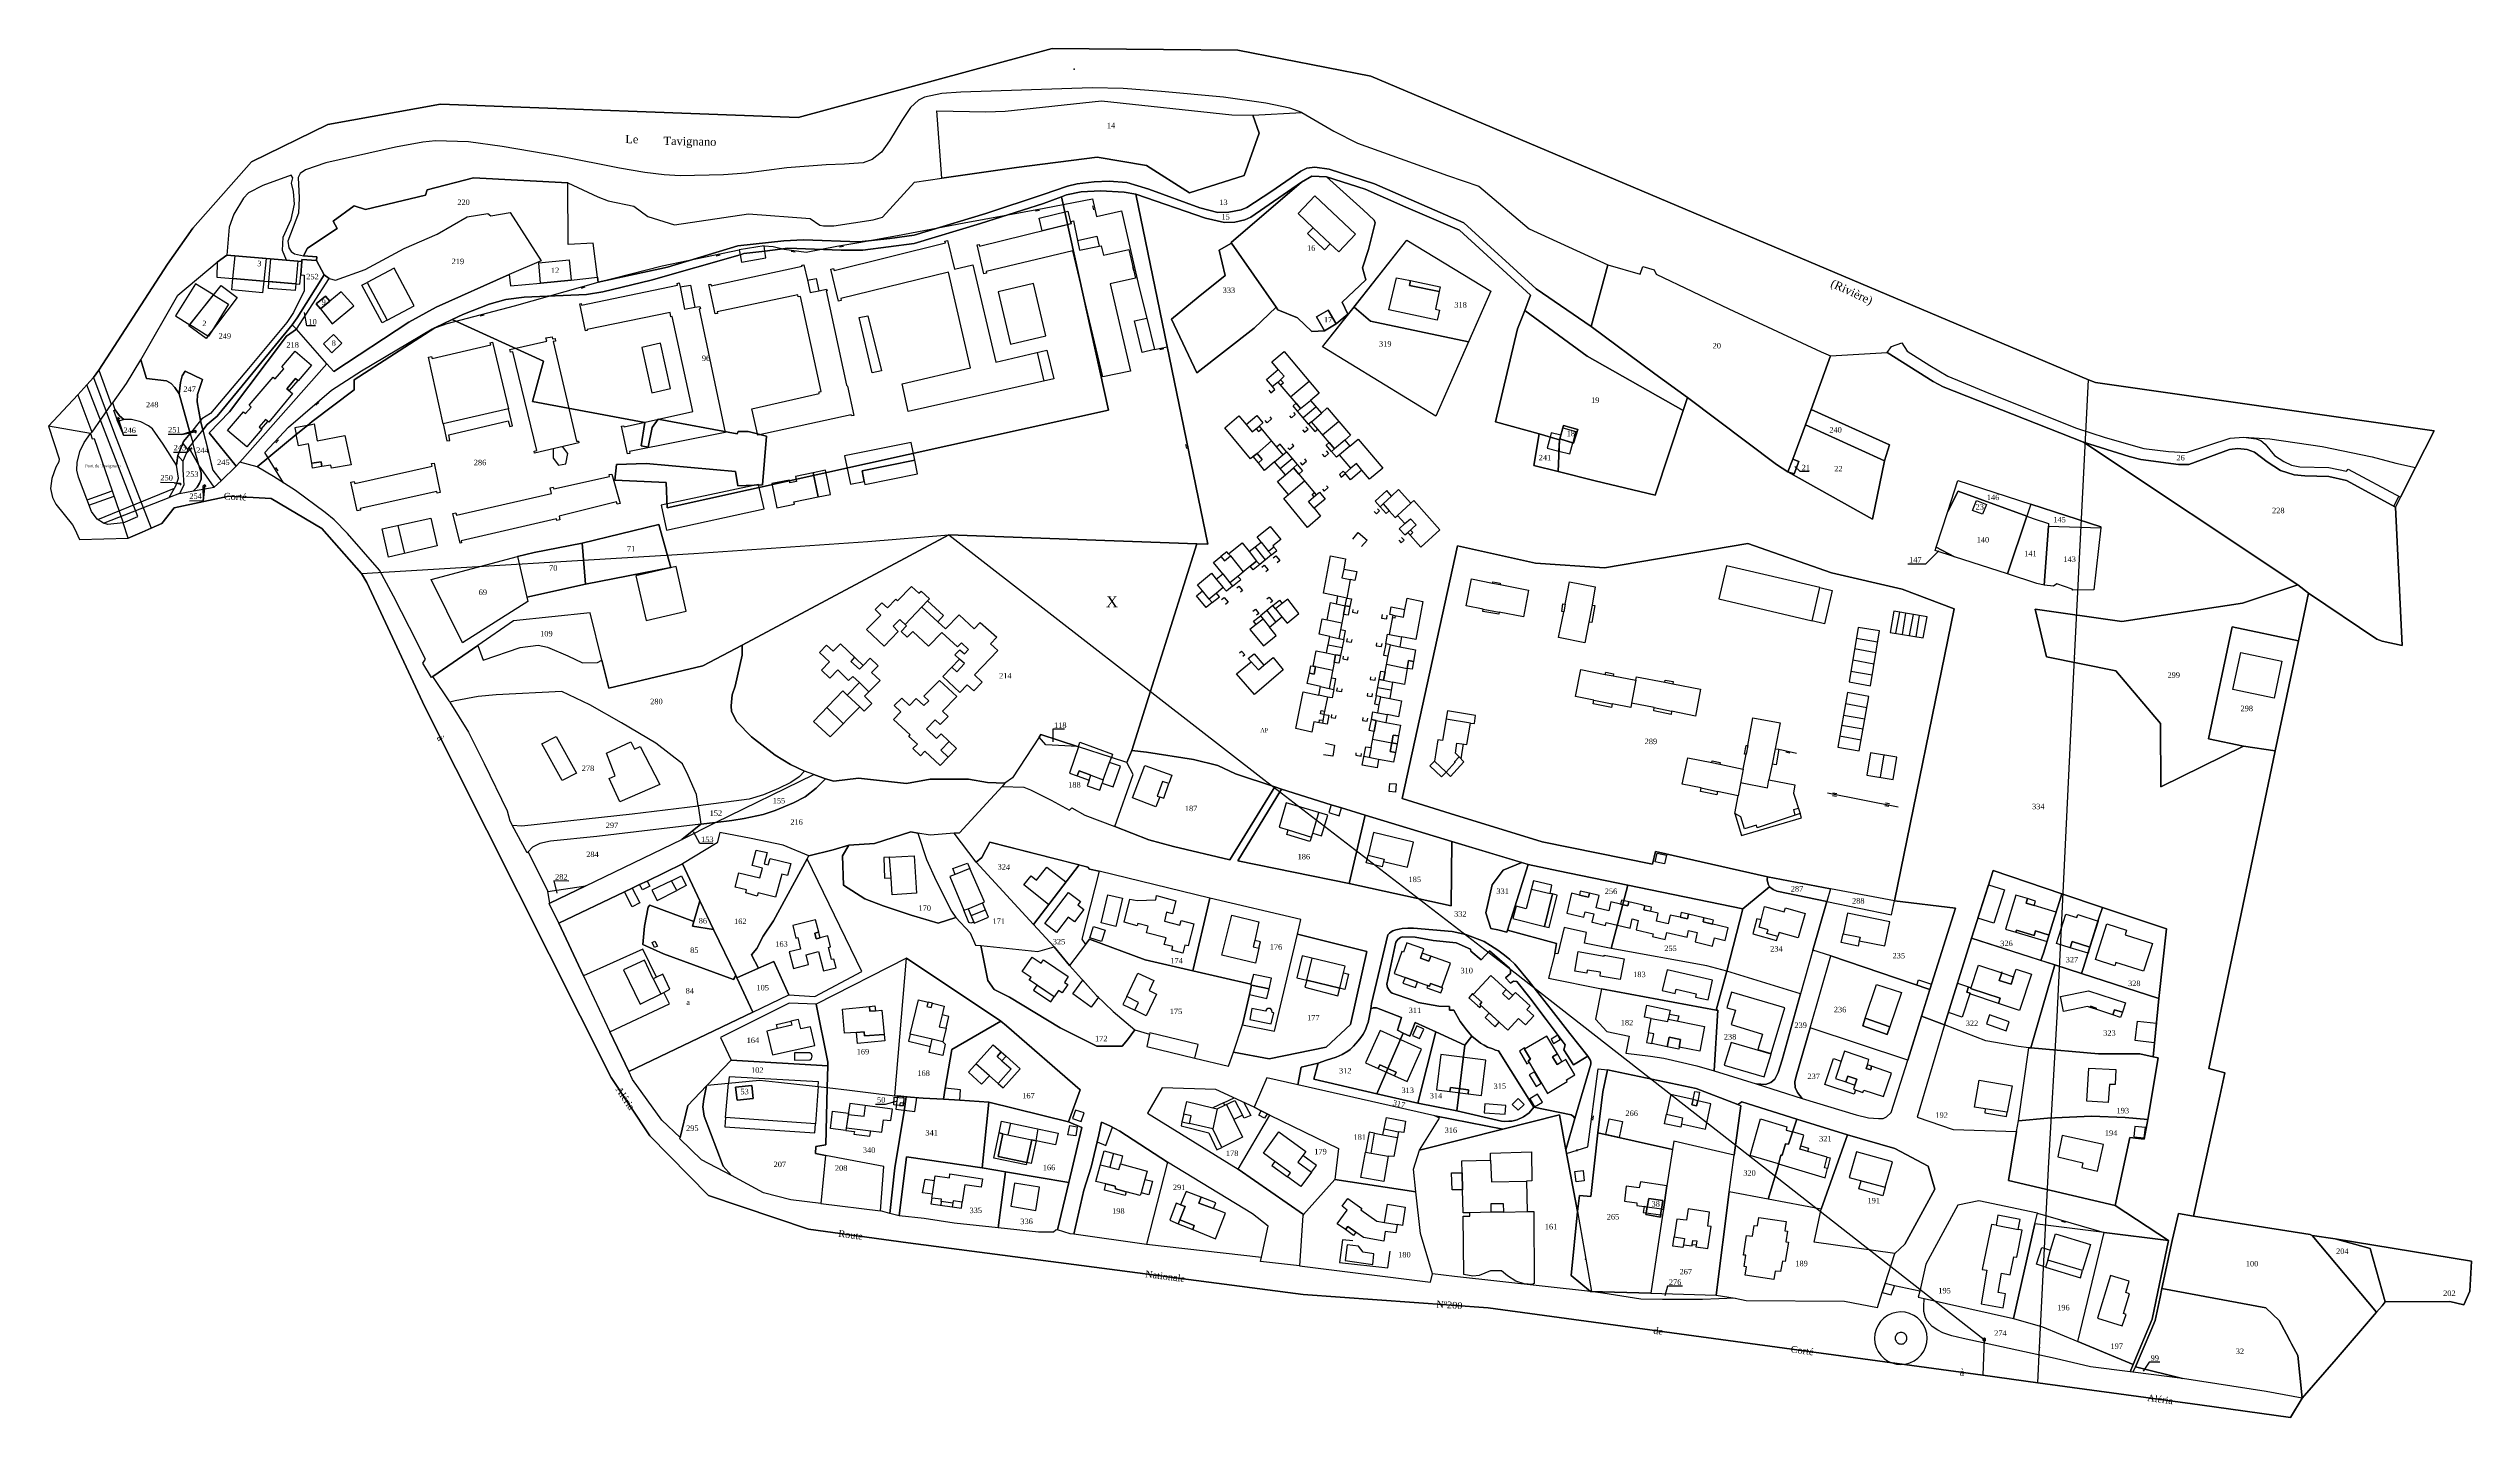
# Model space of a CAD drawing. Extents: x 1208038 to 1208926, y 6153358 to 6153860.
import ezdxf

# ---------------------------------------------------------------- set-up
doc = ezdxf.new("R2010")
doc.units = 0
doc.linetypes.add('CONTINU', pattern=[0])
doc.layers.get('0').update_dxf_attribs({"linetype": 'CONTINU'})
for name, color, linetype in [('1FLECHEFL', 7, 'CONTINU'), ('1LIEUDIT', 7, 'CONTINU'), ('1PARCELLE', 7, 'CONTINU'), ('1SECTION', 7, 'CONTINU'), ('1SUBDFISC', 7, 'CONTINU'), ('1SUBDSECT', 7, 'CONTINU'), ('1TRONFLUV', 7, 'CONTINU'), ('1TROUPARCELLE', 7, 'CONTINU'), ('1ZONCOMM', 7, 'CONTINU'), ('3BATIDUR', 7, 'CONTINU'), ('3BATILEGER', 7, 'CONTINU'), ('3BORNE', 7, 'CONTINU'), ('3CADB', 7, 'CONTINU'), ('3CHEMIN', 7, 'CONTINU'), ('3CLOTMI', 7, 'CONTINU'), ('3ENSIMMO', 7, 'CONTINU'), ('3FISCLINE', 7, 'CONTINUOUS'), ('3FLECHEPAR', 7, 'CONTINU'), ('3GAZODUC', 7, 'CONTINU'), ('3LIEUDITTEX', 7, 'CONTINU'), ('3MURMI', 7, 'CONTINU'), ('3MURNONMI', 7, 'CONTINU'), ('3PARCELLETEX', 7, 'CONTINU'), ('3PISCINE', 7, 'CONTINUOUS'), ('3PONT', 7, 'CONTINU'), ('3SNCF', 7, 'CONTINU'), ('3SUBDFISCTEX', 7, 'CONTINU'), ('3TOPOLINE', 7, 'CONTINU'), ('3TRONFLUVTEX', 7, 'CONTINU'), ('3TROUBATI', 7, 'CONTINU'), ('3ZONCOMMTEX', 7, 'CONTINU')]:
    doc.layers.add(name, color=color, linetype=linetype)
doc.styles.get("Standard").update_dxf_attribs({"font": 'Times New Roman'})

# ---------------------------------------------------------------- blocks, each defined once
blk = doc.blocks.new('CLOTMI')
at = {"const_width": 0.38}
blk.add_lwpolyline([(-0.19, 0, 1), (0.19, 0, 1)], format="xyb", close=True, dxfattribs=at)
blk = doc.blocks.new('MURMI')
for p, q in [((-0.75, 0.5), (0.75, 0.5)), ((-0.75, -0.5), (0.75, -0.5))]:
    blk.add_line(p, q)
blk = doc.blocks.new('MURNOMI')
blk.add_line((-0.75, 0.5), (0.75, 0.5))
blk = doc.blocks.new('BORLIPRO')
blk.add_lwpolyline([(-0.07, 0.5), (-0.19, 0.47), (-0.31, 0.4), (-0.4, 0.31), (-0.47, 0.19), (-0.5, 0.07), (-0.5, -0.07), (-0.47, -0.19), (-0.4, -0.31), (-0.31, -0.4), (-0.19, -0.47), (-0.07, -0.5), (0.07, -0.5), (0.19, -0.47), (0.31, -0.4), (0.4, -0.31), (0.47, -0.19), (0.5, -0.07), (0.5, 0.07), (0.47, 0.19), (0.4, 0.31), (0.31, 0.4), (0.19, 0.47), (0.07, 0.5)], close=True)
blk = doc.blocks.new('CADORDB')
blk.add_point((0, 0))
blk = doc.blocks.new('FLECHRU1')
blk.add_point((0, 0))

msp = doc.modelspace()

# ---------------------------------------------------------------- linework, layer by layer
at = {"layer": '1LIEUDIT'}
msp.add_lwpolyline([(1208891.48, 6153396.31), (1208876.73, 6153379.01), (1208864.31, 6153364.69), (1208860.04, 6153357.63), (1208826.74, 6153362.34), (1208767.43, 6153370.42), (1208747.24, 6153373.17), (1208565.93, 6153397.87), (1208498.18, 6153402.8), (1208353.5, 6153421.69), (1208316.89, 6153426.69), (1208280.22, 6153439.09), (1208258.78, 6153460.94), (1208244.63, 6153482.34), (1208176.37, 6153618.13), (1208155.07, 6153663.79), (1208153.1, 6153667.04), (1208138.57, 6153683.58), (1208119.99, 6153694.6), (1208104.53, 6153695.36), (1208084.47, 6153691.12), (1208079.89, 6153685.39), (1208075.98, 6153683.67), (1208072.75, 6153682.26), (1208067.58, 6153679.99), (1208065.8, 6153685.67), (1208060.16, 6153685.04), (1208058.55, 6153685.46), (1208056.28, 6153686.97), (1208054.11, 6153689.75), (1208049.44, 6153702.42), (1208048.83, 6153704.97), (1208048.92, 6153707.71), (1208049.9, 6153711.84), (1208051.46, 6153715.12), (1208053.77, 6153718.39), (1208038.39, 6153721.12), (1208049.15, 6153732.51), (1208052.48, 6153736.17), (1208054.9, 6153738.95), (1208056.83, 6153741.58), (1208082.07, 6153780.46), (1208091.28, 6153793.67), (1208112.76, 6153817.95), (1208140.79, 6153831.66), (1208182.06, 6153839.08), (1208313.18, 6153834.27), (1208406.26, 6153859.55), (1208474.29, 6153858.97), (1208522.99, 6153849.34), (1208786.04, 6153738.1), (1208788.56, 6153737.03), (1208912.61, 6153719.41), (1208905.79, 6153705.9), (1208900.29, 6153695.03), (1208898.48, 6153691.34), (1208900.9, 6153640.7), (1208893.61, 6153642.3), (1208891.67, 6153643), (1208866.66, 6153659.87), (1208862.96, 6153642.32), (1208854.37, 6153602), (1208852.42, 6153592.63), (1208841.39, 6153539.95), (1208830.04, 6153485.58), (1208835.96, 6153483.99), (1208834.09, 6153475.42), (1208826.55, 6153440.99), (1208824.47, 6153431.5), (1208867.24, 6153424.7), (1208867.97, 6153424.39), (1208876.44, 6153423.18), (1208926.36, 6153414.97), (1208925.74, 6153403.99), (1208923.49, 6153398.98), (1208918.45, 6153400.23), (1208894.69, 6153400.08), (1208893.64, 6153398.61), (1208891.48, 6153396.31)], close=True, dxfattribs=at)
at = {"layer": '1PARCELLE'}
for points in [[(1208479.73, 6153835.12), (1208482.04, 6153828.55), (1208476.53, 6153812.93), (1208456.55, 6153806.57), (1208440.78, 6153816.59), (1208422.65, 6153819.75), (1208393.1, 6153815.87), (1208365.73, 6153811.95), (1208363.95, 6153836.69), (1208381.94, 6153836.37), (1208389.01, 6153836.51), (1208424.26, 6153840.34), (1208472.05, 6153835.2), (1208479.73, 6153835.12)], [(1208239.57, 6153775.68), (1208238.03, 6153788.22), (1208228.87, 6153787.71), (1208228.68, 6153810.24), (1208239.77, 6153805.13), (1208243.55, 6153803.7), (1208252.94, 6153801.71), (1208258.02, 6153797.98), (1208267.87, 6153794.92), (1208294.91, 6153798.87), (1208317.54, 6153797.24), (1208321.01, 6153794.76), (1208322.45, 6153794.46), (1208326.2, 6153794.52), (1208340.59, 6153796.77), (1208344.02, 6153797.65), (1208355.73, 6153810.49), (1208365.73, 6153811.95), (1208393.1, 6153815.87), (1208422.65, 6153819.75), (1208440.78, 6153816.59), (1208456.55, 6153806.57), (1208476.53, 6153812.93), (1208482.04, 6153828.55), (1208479.73, 6153835.12), (1208497.74, 6153836.07), (1208509.48, 6153829.26), (1208518.1, 6153824.82), (1208551.07, 6153812.96), (1208562.56, 6153809), (1208581.01, 6153793.38), (1208609.89, 6153780.21), (1208603.69, 6153757.64), (1208583.57, 6153771.45), (1208557.07, 6153795.62), (1208524.32, 6153809.92), (1208507.75, 6153815.35), (1208502.43, 6153816), (1208499.56, 6153815.7), (1208497.3, 6153814.55), (1208486.38, 6153806.96), (1208477.5, 6153801.23), (1208475.42, 6153800.36), (1208471.01, 6153799.5), (1208466.87, 6153799.39), (1208460.34, 6153801.15), (1208441.67, 6153807.98), (1208433.56, 6153810.36), (1208427.09, 6153810.84), (1208421.66, 6153810.64), (1208415.36, 6153809.89), (1208411.77, 6153809.09), (1208402.97, 6153806.01), (1208381.91, 6153799.02), (1208355.58, 6153791.1), (1208346.74, 6153789.83), (1208335.54, 6153788.71), (1208315.11, 6153789.34), (1208307.85, 6153789.08), (1208291.03, 6153787.17), (1208265.27, 6153779.34), (1208239.81, 6153773.87), (1208239.57, 6153775.68)], [(1208638.98, 6153731.61), (1208637.43, 6153726.88), (1208602.26, 6153746.79), (1208579.38, 6153763.53), (1208581.51, 6153769.04), (1208555.53, 6153792.96), (1208535.77, 6153801.37), (1208520.87, 6153807.93), (1208506.72, 6153812.49), (1208501.34, 6153812.71), (1208497.55, 6153810.58), (1208478.98, 6153797.72), (1208476.76, 6153796.75), (1208473.21, 6153795.89), (1208469.32, 6153795.76), (1208462.42, 6153797.35), (1208436.86, 6153806.09), (1208432.6, 6153806.88), (1208423.96, 6153807.31), (1208416.86, 6153806.98), (1208411.49, 6153805.84), (1208409.68, 6153805.16), (1208403.05, 6153802.68), (1208380, 6153795.36), (1208355.69, 6153788.03), (1208336.79, 6153785.58), (1208328.94, 6153785.63), (1208309.36, 6153786.31), (1208300.97, 6153785.28), (1208293.22, 6153784.32), (1208291.85, 6153783.92), (1208259.25, 6153774.54), (1208241.56, 6153770.32), (1208235.54, 6153769.34), (1208212.7, 6153768.4), (1208205.96, 6153767.52), (1208199.91, 6153765.83), (1208190.24, 6153761.99), (1208186.33, 6153760.14), (1208180.01, 6153757.16), (1208150.39, 6153738.05), (1208150.46, 6153734.36), (1208135.03, 6153722.82), (1208133.29, 6153721.37), (1208129.15, 6153717.97), (1208114.86, 6153706.17), (1208108.57, 6153707.93), (1208140.35, 6153743.92), (1208142.93, 6153741.13), (1208170.43, 6153759.24), (1208180.47, 6153764.73), (1208207.19, 6153776.67), (1208207.7, 6153772.58), (1208218.7, 6153773.5), (1208229.95, 6153774.64), (1208239.57, 6153775.68), (1208239.81, 6153773.87), (1208265.27, 6153779.34), (1208291.03, 6153787.17), (1208307.85, 6153789.08), (1208315.11, 6153789.34), (1208335.54, 6153788.71), (1208346.74, 6153789.83), (1208355.58, 6153791.1), (1208381.91, 6153799.02), (1208402.97, 6153806.01), (1208411.77, 6153809.09), (1208415.36, 6153809.89), (1208421.66, 6153810.64), (1208427.09, 6153810.84), (1208433.56, 6153810.36), (1208441.67, 6153807.98), (1208460.34, 6153801.15), (1208466.87, 6153799.39), (1208471.01, 6153799.5), (1208475.42, 6153800.36), (1208477.5, 6153801.23), (1208486.38, 6153806.96), (1208497.3, 6153814.55), (1208499.56, 6153815.7), (1208502.43, 6153816), (1208507.75, 6153815.35), (1208524.32, 6153809.92), (1208557.07, 6153795.62), (1208583.57, 6153771.45), (1208603.69, 6153757.64), (1208627.09, 6153740.26), (1208638.98, 6153731.61)], [(1208218.7, 6153773.5), (1208218.06, 6153780.98), (1208229.16, 6153782.11), (1208229.95, 6153774.64), (1208239.57, 6153775.68), (1208238.03, 6153788.22), (1208228.87, 6153787.71), (1208228.68, 6153810.24), (1208194.2, 6153812.12), (1208177.22, 6153807.71), (1208176.51, 6153805.82), (1208154.59, 6153800.55), (1208150.46, 6153801.89), (1208142.73, 6153796.18), (1208144.19, 6153793.55), (1208133.29, 6153786.33), (1208131.8, 6153783.49), (1208136.78, 6153783.12), (1208136.67, 6153781.77), (1208139.47, 6153776.54), (1208141.31, 6153775.15), (1208143.57, 6153774.62), (1208154.44, 6153778.5), (1208168.76, 6153786.21), (1208180.88, 6153791.48), (1208191.78, 6153797.87), (1208199.38, 6153799.1), (1208200.47, 6153798.18), (1208207.57, 6153799.4), (1208218.95, 6153781.68), (1208207.19, 6153776.67), (1208207.7, 6153772.58), (1208218.7, 6153773.5)], [(1208801.28, 6153374.44), (1208802.38, 6153377.03), (1208809.37, 6153393.74), (1208815.3, 6153422.6), (1208795.79, 6153435.4), (1208801.08, 6153460.25), (1208806.41, 6153459.67), (1208807.73, 6153466.87), (1208811.46, 6153489.53), (1208809.66, 6153489.84), (1208811.8, 6153511.21), (1208814.52, 6153536.74), (1208791.1, 6153544.63), (1208776.25, 6153549.64), (1208751.02, 6153558.14), (1208743.15, 6153533.4), (1208733.27, 6153501.62), (1208724.85, 6153504.83), (1208727.87, 6153514.54), (1208737.28, 6153544.42), (1208714.94, 6153547.02), (1208736.79, 6153654.07), (1208717.66, 6153661.33), (1208691.87, 6153667.3), (1208661.16, 6153678.12), (1208608.58, 6153669.17), (1208583.34, 6153670.82), (1208554.78, 6153677.2), (1208534.44, 6153584.57), (1208552.07, 6153579.13), (1208585.81, 6153568.69), (1208626.17, 6153560.52), (1208627.26, 6153565.19), (1208668.33, 6153555.89), (1208668.27, 6153554.75), (1208668.58, 6153553.21), (1208669.07, 6153552.19), (1208659.32, 6153544.17), (1208617.12, 6153552.8), (1208591.61, 6153558.02), (1208580.66, 6153560.43), (1208552.72, 6153568.76), (1208520.89, 6153578.47), (1208512.29, 6153581.16), (1208508.48, 6153582.27), (1208490.22, 6153588), (1208487.77, 6153588.81), (1208473.41, 6153593.6), (1208466.87, 6153596.62), (1208458.02, 6153598.92), (1208440.74, 6153601.62), (1208435.43, 6153602.2), (1208459.17, 6153677.99), (1208463.22, 6153677.85), (1208436.86, 6153806.09), (1208462.42, 6153797.35), (1208469.32, 6153795.76), (1208473.21, 6153795.89), (1208476.76, 6153796.75), (1208478.98, 6153797.72), (1208497.55, 6153810.58), (1208471.82, 6153788.4), (1208471.95, 6153788.21), (1208467.45, 6153785.63), (1208469.56, 6153776.37), (1208459.71, 6153768.38), (1208449.9, 6153760.35), (1208459.24, 6153740.68), (1208480.21, 6153757.03), (1208488.28, 6153764.71), (1208488.96, 6153763.73), (1208496.08, 6153760.77), (1208501.34, 6153755.83), (1208506.06, 6153755.99), (1208510.34, 6153758.57), (1208514.52, 6153762.11), (1208512.54, 6153766.53), (1208521.13, 6153774.75), (1208519.96, 6153779.1), (1208522.17, 6153785.87), (1208524.52, 6153795.62), (1208524.16, 6153796.57), (1208520.13, 6153800.44), (1208506.72, 6153812.49), (1208520.87, 6153807.93), (1208535.77, 6153801.37), (1208555.53, 6153792.96), (1208581.51, 6153769.04), (1208579.38, 6153763.53), (1208576.78, 6153756.79), (1208568.64, 6153722.7), (1208584.65, 6153718.23), (1208582.67, 6153706.62), (1208591.61, 6153704.43), (1208605.25, 6153701), (1208627.21, 6153695.81), (1208637.43, 6153726.88), (1208638.98, 6153731.61), (1208671.63, 6153707.07), (1208675.82, 6153704.28), (1208706.89, 6153686.96), (1208711.25, 6153708.37), (1208713.07, 6153714.26), (1208684.37, 6153727.17), (1208691.46, 6153746.88), (1208712.18, 6153748.06), (1208729.01, 6153737.48), (1208732.78, 6153735.49), (1208754.05, 6153727.01), (1208784.15, 6153715.21), (1208862.73, 6153662.91), (1208842.45, 6153656.24), (1208798.21, 6153649.46), (1208766.42, 6153653.99), (1208770.59, 6153636.47), (1208795.96, 6153631.39), (1208812.4, 6153612.07), (1208812.44, 6153588.86), (1208842.78, 6153603.73), (1208854.37, 6153602), (1208852.42, 6153592.63), (1208841.39, 6153539.95), (1208830.04, 6153485.58), (1208835.96, 6153483.99), (1208834.09, 6153475.42), (1208826.55, 6153440.99), (1208824.47, 6153431.5), (1208819.02, 6153432.49), (1208816.71, 6153422.52), (1208812.91, 6153404.92), (1208812.22, 6153401.73), (1208810.38, 6153393.2), (1208808.79, 6153389.37), (1208803.24, 6153376.26), (1208802.24, 6153374.32), (1208801.28, 6153374.44)], [(1208506.72, 6153812.49), (1208520.13, 6153800.44), (1208524.16, 6153796.57), (1208524.52, 6153795.62), (1208522.17, 6153785.87), (1208519.96, 6153779.1), (1208521.13, 6153774.75), (1208512.54, 6153766.53), (1208514.52, 6153762.11), (1208510.34, 6153758.57), (1208507.35, 6153763.59), (1208503.02, 6153761.14), (1208506.06, 6153755.99), (1208501.34, 6153755.83), (1208496.08, 6153760.77), (1208488.96, 6153763.73), (1208488.28, 6153764.71), (1208471.95, 6153788.21), (1208471.82, 6153788.4), (1208497.55, 6153810.58), (1208501.34, 6153812.71), (1208506.72, 6153812.49)], [(1208241.17, 6153635.25), (1208236.92, 6153652.66), (1208208.85, 6153649.72), (1208195.75, 6153640.69), (1208179.19, 6153629.25), (1208178.75, 6153628.92), (1208175.58, 6153634.24), (1208176.57, 6153635.66), (1208170.72, 6153647.3), (1208164.82, 6153658.7), (1208159.69, 6153668.25), (1208147.98, 6153681.67), (1208143.05, 6153686.78), (1208139.84, 6153689.43), (1208128.97, 6153697.52), (1208120.87, 6153702.6), (1208114.86, 6153706.17), (1208129.15, 6153717.97), (1208133.29, 6153721.37), (1208135.03, 6153722.82), (1208150.46, 6153734.36), (1208150.39, 6153738.05), (1208180.01, 6153757.16), (1208186.33, 6153760.14), (1208219.79, 6153744.86), (1208215.82, 6153730.17), (1208256.9, 6153722.46), (1208255.55, 6153713.88), (1208258.11, 6153713.35), (1208259.64, 6153720.55), (1208261.82, 6153723.66), (1208290.73, 6153718.25), (1208291.09, 6153719.07), (1208293.1, 6153719.17), (1208294.83, 6153719.08), (1208301.58, 6153717.47), (1208300.09, 6153699.59), (1208290.97, 6153699.19), (1208290.13, 6153704.48), (1208257.37, 6153707.38), (1208246.52, 6153706.98), (1208245.99, 6153701.23), (1208264.7, 6153700.47), (1208265.09, 6153691.08), (1208426.89, 6153726.96), (1208409.68, 6153805.16), (1208411.49, 6153805.84), (1208416.86, 6153806.98), (1208423.96, 6153807.31), (1208432.6, 6153806.88), (1208436.86, 6153806.09), (1208463.22, 6153677.85), (1208459.17, 6153677.99), (1208368.4, 6153681.2), (1208292.64, 6153640.84), (1208278.23, 6153633.22), (1208243.69, 6153625.02), (1208241.17, 6153635.25)], [(1208186.33, 6153760.14), (1208190.24, 6153761.99), (1208199.91, 6153765.83), (1208205.96, 6153767.52), (1208212.7, 6153768.4), (1208235.54, 6153769.34), (1208241.56, 6153770.32), (1208259.25, 6153774.54), (1208291.85, 6153783.92), (1208293.22, 6153784.32), (1208300.97, 6153785.28), (1208309.36, 6153786.31), (1208328.94, 6153785.63), (1208336.79, 6153785.58), (1208355.69, 6153788.03), (1208380, 6153795.36), (1208403.05, 6153802.68), (1208409.68, 6153805.16), (1208426.89, 6153726.96), (1208265.09, 6153691.08), (1208264.7, 6153700.47), (1208245.99, 6153701.23), (1208246.52, 6153706.98), (1208257.37, 6153707.38), (1208290.13, 6153704.48), (1208290.97, 6153699.19), (1208300.09, 6153699.59), (1208301.58, 6153717.47), (1208294.83, 6153719.08), (1208293.1, 6153719.17), (1208291.09, 6153719.07), (1208290.73, 6153718.25), (1208261.82, 6153723.66), (1208259.64, 6153720.55), (1208258.11, 6153713.35), (1208255.55, 6153713.88), (1208256.9, 6153722.46), (1208215.82, 6153730.17), (1208219.79, 6153744.86), (1208186.33, 6153760.14)], [(1208140.35, 6153743.92), (1208129.25, 6153756.63), (1208141.31, 6153775.15), (1208143.57, 6153774.62), (1208154.44, 6153778.5), (1208168.76, 6153786.21), (1208180.88, 6153791.48), (1208191.78, 6153797.87), (1208199.38, 6153799.1), (1208200.47, 6153798.18), (1208207.57, 6153799.4), (1208218.95, 6153781.68), (1208207.19, 6153776.67), (1208180.47, 6153764.73), (1208170.43, 6153759.24), (1208142.93, 6153741.13), (1208140.35, 6153743.92)], [(1208100.27, 6153781.22), (1208100.1, 6153775.69), (1208130.54, 6153773.15), (1208130.82, 6153776.61), (1208131.21, 6153781.44), (1208103.76, 6153783.82), (1208100.27, 6153781.22)], [(1208471.95, 6153788.21), (1208488.28, 6153764.71), (1208480.21, 6153757.03), (1208459.24, 6153740.68), (1208449.9, 6153760.35), (1208459.71, 6153768.38), (1208469.56, 6153776.37), (1208467.45, 6153785.63), (1208471.95, 6153788.21)], [(1208516.83, 6153764.74), (1208536.2, 6153789.26), (1208566.99, 6153770.62), (1208558.81, 6153751.99), (1208522.85, 6153759.63), (1208516.83, 6153764.74)], [(1208092.93, 6153730.01), (1208093, 6153732.7), (1208094.8, 6153738.17), (1208088.45, 6153741.29), (1208087.36, 6153739.47), (1208086.72, 6153737.14), (1208086.34, 6153732.98), (1208084.68, 6153735.25), (1208083.3, 6153736.67), (1208081.61, 6153737.65), (1208074.37, 6153738.61), (1208072.28, 6153745.38), (1208085.78, 6153769.1), (1208100.27, 6153781.22), (1208100.1, 6153775.69), (1208130.54, 6153773.15), (1208130.82, 6153776.61), (1208132.15, 6153776.44), (1208132.1, 6153770.73), (1208128.18, 6153762.69), (1208125.77, 6153759.13), (1208111.69, 6153742.16), (1208097.77, 6153725.72), (1208094.6, 6153723.74), (1208094.09, 6153723.11), (1208092.93, 6153730.01)], [(1208130.82, 6153776.61), (1208132.15, 6153776.44), (1208132.1, 6153770.73), (1208128.18, 6153762.69), (1208125.77, 6153759.13), (1208111.69, 6153742.16), (1208097.77, 6153725.72), (1208094.6, 6153723.74), (1208094.09, 6153723.11), (1208094.96, 6153719.66), (1208096.56, 6153721.67), (1208100.27, 6153724.75), (1208109.4, 6153735.85), (1208127.76, 6153758.25), (1208129.56, 6153760.85), (1208139.47, 6153776.54), (1208136.67, 6153781.77), (1208131.29, 6153782.23), (1208131.21, 6153781.44), (1208130.82, 6153776.61)], [(1208127.76, 6153758.25), (1208129.25, 6153756.63), (1208141.31, 6153775.15), (1208139.47, 6153776.54), (1208129.56, 6153760.85), (1208127.76, 6153758.25)], [(1208218.7, 6153773.5), (1208218.06, 6153780.98), (1208229.16, 6153782.11), (1208229.95, 6153774.64), (1208218.7, 6153773.5)], [(1208691.46, 6153746.88), (1208684.37, 6153727.17), (1208682.31, 6153721.58), (1208677.65, 6153708.93), (1208675.82, 6153704.28), (1208671.63, 6153707.07), (1208638.98, 6153731.61), (1208627.09, 6153740.26), (1208603.69, 6153757.64), (1208609.89, 6153780.21), (1208621.73, 6153776.78), (1208622.63, 6153779.6), (1208626.84, 6153778.35), (1208627.55, 6153776.77), (1208654.15, 6153764.1), (1208688, 6153748.27), (1208691.46, 6153746.88)], [(1208096.14, 6153753.24), (1208089.89, 6153757.81), (1208101.63, 6153772.67), (1208107.5, 6153768.2), (1208096.14, 6153753.24)], [(1208139.95, 6153768.79), (1208136.53, 6153765.96), (1208138.11, 6153764.14), (1208141.46, 6153766.92), (1208139.95, 6153768.79)], [(1208094.96, 6153719.66), (1208096.64, 6153712.98), (1208097.94, 6153707.8), (1208098.67, 6153704.93), (1208101.67, 6153701.08), (1208107.13, 6153706.41), (1208097.26, 6153718.62), (1208104.72, 6153726.34), (1208125.62, 6153754.04), (1208129.25, 6153756.63), (1208127.76, 6153758.25), (1208109.4, 6153735.85), (1208100.27, 6153724.75), (1208096.56, 6153721.67), (1208094.96, 6153719.66)], [(1208129.25, 6153756.63), (1208125.62, 6153754.04), (1208104.72, 6153726.34), (1208097.26, 6153718.62), (1208107.13, 6153706.41), (1208108.57, 6153707.93), (1208140.35, 6153743.92), (1208129.25, 6153756.63)], [(1208510.34, 6153758.57), (1208506.06, 6153755.99), (1208503.02, 6153761.14), (1208507.35, 6153763.59), (1208510.34, 6153758.57)], [(1208505.33, 6153750.2), (1208516.83, 6153764.74), (1208522.85, 6153759.63), (1208558.81, 6153751.99), (1208546.84, 6153724.75), (1208505.33, 6153750.2)], [(1208605.25, 6153701), (1208591.61, 6153704.43), (1208592.12, 6153716.07), (1208584.65, 6153718.23), (1208568.64, 6153722.7), (1208576.78, 6153756.79), (1208579.38, 6153763.53), (1208602.26, 6153746.79), (1208637.43, 6153726.88), (1208627.21, 6153695.81), (1208605.25, 6153701)], [(1208142.86, 6153754.68), (1208139.24, 6153751.3), (1208142.19, 6153747.99), (1208145.84, 6153751.45), (1208142.86, 6153754.68)], [(1208784.15, 6153715.21), (1208754.05, 6153727.01), (1208732.78, 6153735.49), (1208729.01, 6153737.48), (1208712.18, 6153748.06), (1208713.78, 6153750.33), (1208717.61, 6153751.63), (1208719.55, 6153748.59), (1208727.89, 6153743.26), (1208734.39, 6153739.42), (1208749.43, 6153733.18), (1208781.57, 6153720.34), (1208792.1, 6153716.86), (1208806.22, 6153712.86), (1208815.29, 6153711.84), (1208821.87, 6153711.38), (1208837.94, 6153716.73), (1208842.77, 6153717.01), (1208847.41, 6153716.39), (1208849.19, 6153715.77), (1208850.77, 6153714.44), (1208854.2, 6153710.35), (1208857.55, 6153708.09), (1208860.4, 6153706.79), (1208863.43, 6153706.16), (1208874.09, 6153705.91), (1208880.53, 6153704.61), (1208881.12, 6153705.37), (1208900.29, 6153695.03), (1208898.48, 6153691.34), (1208880.51, 6153701.13), (1208874.1, 6153702.6), (1208865.27, 6153702.86), (1208861.41, 6153703.22), (1208856.33, 6153704.84), (1208851.45, 6153708.04), (1208846.81, 6153711.58), (1208844.1, 6153712.57), (1208840.7, 6153712.88), (1208837.7, 6153712.47), (1208822.76, 6153706.98), (1208818.98, 6153706.98), (1208805.21, 6153708.91), (1208800.89, 6153709.94), (1208784.15, 6153715.21)], [(1208080.46, 6153714.43), (1208076.48, 6153720.07), (1208075.02, 6153721.22), (1208072.25, 6153722.61), (1208068.81, 6153723.48), (1208066, 6153723.46), (1208064.42, 6153724.91), (1208062.89, 6153727.02), (1208062.01, 6153729.69), (1208067.03, 6153736.66), (1208072.28, 6153745.38), (1208074.37, 6153738.61), (1208081.61, 6153737.65), (1208083.3, 6153736.67), (1208084.68, 6153735.25), (1208086.34, 6153732.98), (1208090.33, 6153718.44), (1208087.9, 6153715.42), (1208085.78, 6153710.28), (1208085.34, 6153706.72), (1208080.46, 6153714.43)], [(1208086.34, 6153732.98), (1208086.72, 6153737.14), (1208087.36, 6153739.47), (1208088.45, 6153741.29), (1208094.8, 6153738.17), (1208093, 6153732.7), (1208092.93, 6153730.01), (1208094.09, 6153723.11), (1208090.33, 6153718.44), (1208086.34, 6153732.98)], [(1208066, 6153723.46), (1208063.83, 6153722.83), (1208062.35, 6153726.77), (1208062.89, 6153727.02), (1208064.42, 6153724.91), (1208066, 6153723.46)], [(1208094.09, 6153723.11), (1208090.33, 6153718.44), (1208091.24, 6153715.1), (1208094.96, 6153719.66), (1208094.09, 6153723.11)], [(1208593.54, 6153721.35), (1208592.2, 6153716.39), (1208597.31, 6153714.86), (1208598.86, 6153719.84), (1208593.54, 6153721.35)], [(1208711.25, 6153708.37), (1208706.89, 6153686.96), (1208675.82, 6153704.28), (1208678.14, 6153703.56), (1208679.81, 6153708.18), (1208677.65, 6153708.93), (1208682.31, 6153721.58), (1208711.25, 6153708.37)], [(1208684.37, 6153727.17), (1208713.07, 6153714.26), (1208711.25, 6153708.37), (1208682.31, 6153721.58), (1208684.37, 6153727.17)], [(1208091.24, 6153715.1), (1208089.87, 6153713.27), (1208087.69, 6153708.29), (1208087.62, 6153705.06), (1208087.99, 6153699.39), (1208086.37, 6153696.44), (1208082.63, 6153694.95), (1208085.09, 6153699.25), (1208086.1, 6153702.03), (1208085.34, 6153706.72), (1208085.78, 6153710.28), (1208087.9, 6153715.42), (1208090.33, 6153718.44), (1208091.24, 6153715.1)], [(1208093.54, 6153706.75), (1208089.87, 6153713.27), (1208087.69, 6153708.29), (1208087.62, 6153705.06), (1208087.99, 6153699.39), (1208086.37, 6153696.44), (1208091.59, 6153697.36), (1208092.86, 6153698.76), (1208093.8, 6153700.16), (1208094.33, 6153701.68), (1208094.33, 6153703.91), (1208093.54, 6153706.75)], [(1208093.54, 6153706.75), (1208091.83, 6153712.96), (1208091.24, 6153715.1), (1208089.87, 6153713.27), (1208093.54, 6153706.75)], [(1208099.14, 6153698.72), (1208093.54, 6153706.75), (1208091.83, 6153712.96), (1208091.24, 6153715.1), (1208094.96, 6153719.66), (1208096.64, 6153712.98), (1208097.94, 6153707.8), (1208098.67, 6153704.93), (1208101.67, 6153701.08), (1208099.14, 6153698.72)], [(1208591.61, 6153704.43), (1208582.67, 6153706.62), (1208584.65, 6153718.23), (1208592.12, 6153716.07), (1208591.61, 6153704.43)], [(1208862.73, 6153662.91), (1208784.15, 6153715.21), (1208800.89, 6153709.94), (1208805.21, 6153708.91), (1208818.98, 6153706.98), (1208822.76, 6153706.98), (1208837.7, 6153712.47), (1208840.7, 6153712.88), (1208844.1, 6153712.57), (1208846.81, 6153711.58), (1208851.45, 6153708.04), (1208856.33, 6153704.84), (1208861.41, 6153703.22), (1208865.27, 6153702.86), (1208874.1, 6153702.6), (1208880.51, 6153701.13), (1208898.48, 6153691.34), (1208900.9, 6153640.7), (1208893.61, 6153642.3), (1208891.67, 6153643), (1208866.66, 6153659.87), (1208862.73, 6153662.91)], [(1208099.14, 6153698.72), (1208093.54, 6153706.75), (1208094.33, 6153703.91), (1208094.33, 6153701.68), (1208093.8, 6153700.16), (1208092.86, 6153698.76), (1208091.59, 6153697.36), (1208099.14, 6153698.72)], [(1208675.82, 6153704.28), (1208677.65, 6153708.93), (1208679.81, 6153708.18), (1208678.14, 6153703.56), (1208675.82, 6153704.28)], [(1208736.92, 6153673.14), (1208730.17, 6153676.7), (1208734.44, 6153689.75), (1208738.2, 6153697.24), (1208763.4, 6153688.09), (1208756.33, 6153666.98), (1208736.92, 6153673.14)], [(1208734.44, 6153689.75), (1208738.16, 6153701.15), (1208764.86, 6153692.43), (1208763.4, 6153688.09), (1208738.2, 6153697.24), (1208734.44, 6153689.75)], [(1208743.48, 6153690.14), (1208744.99, 6153693.78), (1208748.56, 6153692.4), (1208747.15, 6153688.84), (1208743.48, 6153690.14)], [(1208769.77, 6153662.83), (1208767.04, 6153663.38), (1208756.33, 6153666.98), (1208763.4, 6153688.09), (1208765.73, 6153687.26), (1208771.34, 6153685.39), (1208771.34, 6153684.36), (1208769.77, 6153662.83)], [(1208790.48, 6153683.8), (1208790.52, 6153684.12), (1208764.86, 6153692.43), (1208763.4, 6153688.09), (1208765.73, 6153687.26), (1208771.34, 6153685.39), (1208771.34, 6153684.36), (1208790.48, 6153683.8)], [(1208213.71, 6153658.41), (1208235.23, 6153663.11), (1208233.99, 6153678.22), (1208216.37, 6153674.76), (1208210.23, 6153673.32), (1208213.71, 6153658.41)], [(1208235.23, 6153663.11), (1208266.5, 6153669.22), (1208262.07, 6153685.04), (1208233.99, 6153678.22), (1208235.23, 6153663.11)], [(1208459.17, 6153677.99), (1208435.43, 6153602.2), (1208433.61, 6153597.77), (1208427.9, 6153599.61), (1208415.82, 6153603.52), (1208415.54, 6153603.6), (1208402.03, 6153608), (1208401.42, 6153607.07), (1208391.71, 6153592.18), (1208388.83, 6153590.24), (1208382.55, 6153590.44), (1208375.5, 6153591.7), (1208361.46, 6153591.7), (1208352.79, 6153590.07), (1208335.24, 6153591.99), (1208326.22, 6153590.95), (1208323.16, 6153591.77), (1208318.84, 6153593.4), (1208315.41, 6153594.64), (1208310.35, 6153597.03), (1208304.67, 6153600.43), (1208296.01, 6153607.24), (1208290.63, 6153612.73), (1208288.75, 6153616.47), (1208288.54, 6153618.53), (1208288.89, 6153622.57), (1208290.01, 6153625.72), (1208292.65, 6153637.15), (1208292.64, 6153640.84), (1208368.4, 6153681.2), (1208459.17, 6153677.99)], [(1208668.33, 6153555.89), (1208627.26, 6153565.19), (1208626.17, 6153560.52), (1208585.81, 6153568.69), (1208552.07, 6153579.13), (1208534.44, 6153584.57), (1208554.78, 6153677.2), (1208583.34, 6153670.82), (1208608.58, 6153669.17), (1208661.16, 6153678.12), (1208691.87, 6153667.3), (1208717.66, 6153661.33), (1208736.79, 6153654.07), (1208714.94, 6153547.02), (1208691.49, 6153551.52), (1208668.33, 6153555.89)], [(1208736.92, 6153673.14), (1208729.79, 6153675.44), (1208730.17, 6153676.7), (1208736.92, 6153673.14)], [(1208790.48, 6153683.8), (1208787.92, 6153661.07), (1208780.23, 6153660.92), (1208779.98, 6153661.31), (1208774.35, 6153663.26), (1208773.22, 6153662.4), (1208769.77, 6153662.83), (1208771.34, 6153684.36), (1208790.48, 6153683.8)], [(1208213.71, 6153658.41), (1208214.11, 6153656.77), (1208190.18, 6153641.62), (1208178.62, 6153664.82), (1208210.23, 6153673.32), (1208213.71, 6153658.41)], [(1208842.78, 6153603.73), (1208812.44, 6153588.86), (1208812.4, 6153612.07), (1208795.96, 6153631.39), (1208770.59, 6153636.47), (1208766.42, 6153653.99), (1208798.21, 6153649.46), (1208842.45, 6153656.24), (1208862.73, 6153662.91), (1208866.66, 6153659.87), (1208862.96, 6153642.32), (1208838.64, 6153647.47), (1208829.97, 6153606.43), (1208842.78, 6153603.73)], [(1208241.17, 6153635.25), (1208236.92, 6153652.66), (1208208.85, 6153649.72), (1208195.75, 6153640.69), (1208197.67, 6153635.25), (1208211.24, 6153639.88), (1208217.9, 6153640.76), (1208221.26, 6153640.1), (1208228.73, 6153636.91), (1208234.09, 6153634.27), (1208239.61, 6153634.48), (1208241.17, 6153635.25)], [(1208854.37, 6153602), (1208842.78, 6153603.73), (1208829.97, 6153606.43), (1208838.64, 6153647.47), (1208862.96, 6153642.32), (1208854.37, 6153602)], [(1208276.48, 6153581.85), (1208275.88, 6153585.99), (1208272.82, 6153593.04), (1208270.77, 6153597.25), (1208260.91, 6153604.83), (1208248.34, 6153612.3), (1208236.81, 6153618.88), (1208226.55, 6153623.82), (1208202.49, 6153622.57), (1208195.83, 6153622), (1208187.46, 6153620.35), (1208185.49, 6153619.86), (1208185.2, 6153620.33), (1208179.19, 6153629.25), (1208195.75, 6153640.69), (1208197.67, 6153635.25), (1208211.24, 6153639.88), (1208217.9, 6153640.76), (1208221.26, 6153640.1), (1208228.73, 6153636.91), (1208234.09, 6153634.27), (1208239.61, 6153634.48), (1208241.17, 6153635.25), (1208243.69, 6153625.02), (1208278.23, 6153633.22), (1208292.64, 6153640.84), (1208292.65, 6153637.15), (1208290.01, 6153625.72), (1208288.89, 6153622.57), (1208288.54, 6153618.53), (1208288.75, 6153616.47), (1208290.63, 6153612.73), (1208296.01, 6153607.24), (1208304.67, 6153600.43), (1208310.35, 6153597.03), (1208315.41, 6153594.64), (1208313.52, 6153592.58), (1208310.39, 6153590.49), (1208305.92, 6153588.19), (1208300.44, 6153585.92), (1208295.16, 6153584.39), (1208276.48, 6153581.85)], [(1208208.34, 6153574.76), (1208211.86, 6153574.56), (1208252.28, 6153578.94), (1208276.48, 6153581.85), (1208275.88, 6153585.99), (1208272.82, 6153593.04), (1208270.77, 6153597.25), (1208260.91, 6153604.83), (1208248.34, 6153612.3), (1208236.81, 6153618.88), (1208226.55, 6153623.82), (1208202.49, 6153622.57), (1208195.83, 6153622), (1208187.46, 6153620.35), (1208185.49, 6153619.86), (1208192.33, 6153608.92), (1208198.03, 6153597.36), (1208206.44, 6153580.09), (1208207.47, 6153576.38), (1208208.34, 6153574.76)], [(1208401.42, 6153607.07), (1208391.71, 6153592.18), (1208388.83, 6153590.24), (1208387.83, 6153589), (1208395.86, 6153588.68), (1208398.32, 6153587.71), (1208405.79, 6153583.96), (1208412.59, 6153580.34), (1208413.4, 6153581.19), (1208418.13, 6153578.49), (1208429.22, 6153574.27), (1208435.91, 6153593.38), (1208433.61, 6153597.77), (1208427.9, 6153599.61), (1208415.82, 6153603.52), (1208415.54, 6153603.6), (1208403.9, 6153604.21), (1208401.42, 6153607.07)], [(1208401.42, 6153607.07), (1208402.03, 6153608), (1208415.54, 6153603.6), (1208403.9, 6153604.21), (1208401.42, 6153607.07)], [(1208435.43, 6153602.2), (1208440.74, 6153601.62), (1208458.02, 6153598.92), (1208466.87, 6153596.62), (1208473.41, 6153593.6), (1208487.77, 6153588.81), (1208471.28, 6153562.09), (1208450.72, 6153566.96), (1208441.59, 6153569.46), (1208429.22, 6153574.27), (1208435.91, 6153593.38), (1208433.61, 6153597.77), (1208435.43, 6153602.2)], [(1208370.31, 6153571.88), (1208361.49, 6153571.18), (1208356.96, 6153571.88), (1208354.47, 6153572.32), (1208341.12, 6153568.12), (1208331.71, 6153567.42), (1208325.98, 6153565.71), (1208317.06, 6153563.58), (1208307.62, 6153567.41), (1208295.94, 6153569.97), (1208284.47, 6153572.13), (1208283.41, 6153568.3), (1208270.74, 6153560.58), (1208257.77, 6153554.3), (1208255, 6153553.04), (1208252.33, 6153551.67), (1208249.53, 6153550.39), (1208225.39, 6153538.86), (1208221.94, 6153546.07), (1208222.15, 6153546.17), (1208235.29, 6153552.58), (1208270.44, 6153569.6), (1208282.89, 6153575.81), (1208288.83, 6153576.57), (1208293.28, 6153577.2), (1208300.36, 6153578.66), (1208304.7, 6153580.2), (1208311.47, 6153582.97), (1208315.72, 6153585.17), (1208319.67, 6153588.39), (1208323.16, 6153591.77), (1208326.22, 6153590.95), (1208335.24, 6153591.99), (1208352.79, 6153590.07), (1208361.46, 6153591.7), (1208375.5, 6153591.7), (1208382.55, 6153590.44), (1208388.83, 6153590.24), (1208387.83, 6153589), (1208372.29, 6153572.04), (1208370.31, 6153571.88)], [(1208714.85, 6153405.89), (1208711.52, 6153406.82), (1208714.96, 6153417.75), (1208718.7, 6153421.21), (1208729.71, 6153441.4), (1208727.19, 6153449.78), (1208714.99, 6153456.29), (1208697.62, 6153461.32), (1208679.05, 6153467.08), (1208658.93, 6153473.32), (1208657.5, 6153472.37), (1208642.18, 6153478.31), (1208609.68, 6153485.12), (1208607.97, 6153477), (1208606.21, 6153462.02), (1208603.62, 6153438.71), (1208599.4, 6153439.09), (1208598.68, 6153433.15), (1208594.5, 6153455.79), (1208597.81, 6153467.23), (1208603.65, 6153487.16), (1208603.66, 6153487.97), (1208603.46, 6153488.52), (1208603.16, 6153489.1), (1208602.47, 6153490.09), (1208595.86, 6153498.46), (1208589.03, 6153507.18), (1208585, 6153512.32), (1208580.98, 6153517.44), (1208575.72, 6153523.87), (1208573.93, 6153525.56), (1208571.92, 6153527.17), (1208569.48, 6153528.93), (1208566.81, 6153530.74), (1208564.5, 6153532.18), (1208557.76, 6153534.78), (1208552.84, 6153535.81), (1208538.64, 6153537), (1208537.56, 6153537.04), (1208536.54, 6153537.02), (1208534.47, 6153536.89), (1208533.36, 6153536.68), (1208532.18, 6153536.45), (1208531.1, 6153536.1), (1208530.43, 6153535.74), (1208529.8, 6153535.24), (1208529.19, 6153534.55), (1208523.27, 6153509.41), (1208522.98, 6153507.52), (1208522, 6153502.41), (1208521.69, 6153501.59), (1208520.99, 6153499.71), (1208520.18, 6153498.22), (1208519.34, 6153496.97), (1208518.35, 6153495.78), (1208516.69, 6153493.75), (1208515.38, 6153492.57), (1208514.61, 6153491.91), (1208512.48, 6153490.76), (1208510.33, 6153489.77), (1208506.78, 6153488.59), (1208503.64, 6153487.5), (1208497.51, 6153486.12), (1208496.2, 6153479.61), (1208484.83, 6153482.19), (1208480.23, 6153471.38), (1208466.24, 6153477.95), (1208446.48, 6153478.46), (1208441.2, 6153469.17), (1208474.35, 6153448.7), (1208498.34, 6153432.08), (1208498.03, 6153431.7), (1208496.81, 6153413.25), (1208482.59, 6153414.9), (1208482.93, 6153416.44), (1208485.35, 6153427.75), (1208479.58, 6153432.36), (1208448.43, 6153451.28), (1208431.06, 6153462.66), (1208427.35, 6153464.61), (1208424.35, 6153465.88), (1208423.32, 6153461.33), (1208420.47, 6153449.41), (1208417.76, 6153440.94), (1208414.17, 6153424.81), (1208412.86, 6153425.03), (1208408.21, 6153426.41), (1208412.33, 6153443.75), (1208417.06, 6153464.02), (1208412.21, 6153466.08), (1208416.5, 6153477.76), (1208389.48, 6153501.29), (1208387.34, 6153502.95), (1208352.8, 6153526.04), (1208319.74, 6153509.13), (1208309.82, 6153509.51), (1208284.65, 6153497.02), (1208288.55, 6153488.67), (1208279.82, 6153479.54), (1208279.48, 6153479.18), (1208272.65, 6153472.05), (1208269.85, 6153460.35), (1208263.11, 6153466.61), (1208252.48, 6153481.61), (1208251.09, 6153484.45), (1208296.56, 6153506.3), (1208309.69, 6153512.66), (1208319.19, 6153512.01), (1208336.44, 6153521.16), (1208316.41, 6153562.43), (1208317.06, 6153563.58), (1208325.98, 6153565.71), (1208331.71, 6153567.42), (1208329.42, 6153563.56), (1208329.78, 6153552.82), (1208337.59, 6153547.8), (1208344.22, 6153545.2), (1208354.5, 6153541.75), (1208364.43, 6153538.85), (1208370.86, 6153540.94), (1208376.17, 6153535.33), (1208378.14, 6153530.82), (1208380.08, 6153530.72), (1208382.62, 6153517.83), (1208384.96, 6153514.58), (1208390.55, 6153511.69), (1208409.15, 6153500.54), (1208422.63, 6153493.73), (1208431.84, 6153493.82), (1208433.79, 6153496.11), (1208436.47, 6153499.74), (1208441.89, 6153498.2), (1208440.93, 6153493.64), (1208458.55, 6153489.39), (1208470.78, 6153486.48), (1208472.64, 6153491.62), (1208485.74, 6153489.17), (1208506.57, 6153493.41), (1208515.52, 6153501.72), (1208521.57, 6153528.53), (1208496.15, 6153534.8), (1208497.34, 6153540.18), (1208463.94, 6153548.05), (1208423.39, 6153557.91), (1208419.84, 6153558.69), (1208419.3, 6153559.43), (1208383.39, 6153568.51), (1208380.38, 6153562.99), (1208378.31, 6153561.18), (1208370.31, 6153571.88), (1208372.29, 6153572.04), (1208387.83, 6153589), (1208395.86, 6153588.68), (1208398.32, 6153587.71), (1208405.79, 6153583.96), (1208412.59, 6153580.34), (1208413.4, 6153581.19), (1208418.13, 6153578.49), (1208429.22, 6153574.27), (1208441.59, 6153569.46), (1208450.72, 6153566.96), (1208471.28, 6153562.09), (1208487.77, 6153588.81), (1208490.22, 6153588), (1208474.31, 6153561.71), (1208515.1, 6153553.36), (1208552.44, 6153545.22), (1208552.72, 6153568.76), (1208578.31, 6153561.13), (1208571.53, 6153558.36), (1208567.48, 6153552.91), (1208565.18, 6153542.71), (1208566.93, 6153536.98), (1208569.5, 6153536.38), (1208572.8, 6153535.62), (1208573.04, 6153536.28), (1208591.06, 6153531.4), (1208590.42, 6153527.81), (1208588.07, 6153518.75), (1208607.54, 6153514.86), (1208605.29, 6153503.73), (1208609.51, 6153499.16), (1208617.69, 6153497.5), (1208616.48, 6153491.17), (1208625.46, 6153490.15), (1208630.41, 6153489.38), (1208642.51, 6153486.54), (1208648.87, 6153484.73), (1208664.22, 6153479.92), (1208681.11, 6153474.64), (1208700.89, 6153468.64), (1208705.33, 6153467.51), (1208709, 6153467.25), (1208710.77, 6153467.22), (1208711.98, 6153467.87), (1208713.72, 6153469.48), (1208719.83, 6153488.61), (1208724.85, 6153504.83), (1208733.27, 6153501.62), (1208723.26, 6153467.78), (1208736.4, 6153463.25), (1208759.66, 6153462.46), (1208756.63, 6153444.52), (1208795.79, 6153435.4), (1208815.3, 6153422.6), (1208791.72, 6153425.5), (1208766.3, 6153428.7), (1208767.25, 6153432.62), (1208745.78, 6153437.06), (1208738.12, 6153435.49), (1208726.37, 6153413.89), (1208724.13, 6153404), (1208714.85, 6153405.89)], [(1208276.48, 6153581.85), (1208277.45, 6153575.17), (1208282.89, 6153575.81), (1208318.84, 6153593.4), (1208315.41, 6153594.64), (1208313.52, 6153592.58), (1208310.39, 6153590.49), (1208305.92, 6153588.19), (1208300.44, 6153585.92), (1208295.16, 6153584.39), (1208276.48, 6153581.85)], [(1208318.84, 6153593.4), (1208323.16, 6153591.77), (1208319.67, 6153588.39), (1208315.72, 6153585.17), (1208311.47, 6153582.97), (1208304.7, 6153580.2), (1208300.36, 6153578.66), (1208293.28, 6153577.2), (1208288.83, 6153576.57), (1208282.89, 6153575.81), (1208318.84, 6153593.4)], [(1208490.22, 6153588), (1208508.48, 6153582.27), (1208512.29, 6153581.16), (1208520.89, 6153578.47), (1208515.1, 6153553.36), (1208474.31, 6153561.71), (1208490.22, 6153588)], [(1208208.34, 6153574.76), (1208211.86, 6153574.56), (1208252.28, 6153578.94), (1208276.48, 6153581.85), (1208277.45, 6153575.17), (1208239.35, 6153570.66), (1208222.36, 6153568.92), (1208218.52, 6153568.13), (1208215.79, 6153566.7), (1208214.17, 6153565.08), (1208213.76, 6153564.7), (1208208.34, 6153574.76)], [(1208214.17, 6153565.08), (1208221.38, 6153550.43), (1208235.29, 6153552.58), (1208270.44, 6153569.6), (1208277.45, 6153575.17), (1208239.35, 6153570.66), (1208222.36, 6153568.92), (1208218.52, 6153568.13), (1208215.79, 6153566.7), (1208214.17, 6153565.08)], [(1208277.45, 6153575.17), (1208270.44, 6153569.6), (1208282.89, 6153575.81), (1208277.45, 6153575.17)], [(1208317.06, 6153563.58), (1208307.62, 6153567.41), (1208295.94, 6153569.97), (1208284.47, 6153572.13), (1208283.41, 6153568.3), (1208270.74, 6153560.58), (1208277.14, 6153547.12), (1208282.13, 6153536.59), (1208290.24, 6153519.67), (1208290.67, 6153518.87), (1208298.56, 6153522.4), (1208295.98, 6153527.22), (1208298.01, 6153529.61), (1208300.3, 6153534.11), (1208304.1, 6153539.71), (1208316.41, 6153562.43), (1208317.06, 6153563.58)], [(1208356.96, 6153571.88), (1208360.22, 6153562.26), (1208363.65, 6153554.34), (1208369.27, 6153543.23), (1208370.86, 6153540.94), (1208364.43, 6153538.85), (1208354.5, 6153541.75), (1208344.22, 6153545.2), (1208337.59, 6153547.8), (1208329.78, 6153552.82), (1208329.42, 6153563.56), (1208331.71, 6153567.42), (1208341.12, 6153568.12), (1208354.47, 6153572.32), (1208356.96, 6153571.88)], [(1208370.31, 6153571.88), (1208361.49, 6153571.18), (1208356.96, 6153571.88), (1208360.22, 6153562.26), (1208363.65, 6153554.34), (1208369.27, 6153543.23), (1208370.86, 6153540.94), (1208376.17, 6153535.33), (1208378.14, 6153530.82), (1208380.08, 6153530.72), (1208400.93, 6153528.45), (1208406.94, 6153530.2), (1208399.39, 6153538.37), (1208378.31, 6153561.18), (1208370.31, 6153571.88)], [(1208520.89, 6153578.47), (1208552.72, 6153568.76), (1208552.44, 6153545.22), (1208515.1, 6153553.36), (1208520.89, 6153578.47)], [(1208316.41, 6153562.43), (1208304.1, 6153539.71), (1208300.3, 6153534.11), (1208298.01, 6153529.61), (1208295.98, 6153527.22), (1208298.56, 6153522.4), (1208304.17, 6153524.82), (1208309.69, 6153512.66), (1208319.19, 6153512.01), (1208336.44, 6153521.16), (1208316.41, 6153562.43)], [(1208399.39, 6153538.37), (1208378.31, 6153561.18), (1208380.38, 6153562.99), (1208383.39, 6153568.51), (1208416.05, 6153560.25), (1208399.39, 6153538.37)], [(1208578.31, 6153561.13), (1208580.66, 6153560.43), (1208573.04, 6153536.28), (1208572.8, 6153535.62), (1208569.5, 6153536.38), (1208566.93, 6153536.98), (1208565.18, 6153542.71), (1208567.48, 6153552.91), (1208571.53, 6153558.36), (1208578.31, 6153561.13)], [(1208221.38, 6153550.43), (1208235.29, 6153552.58), (1208222.15, 6153546.17), (1208221.38, 6153550.43)], [(1208270.74, 6153560.58), (1208257.77, 6153554.3), (1208255, 6153553.04), (1208252.33, 6153551.67), (1208249.53, 6153550.39), (1208225.39, 6153538.86), (1208234.43, 6153519.59), (1208244.06, 6153499.09), (1208251.09, 6153484.45), (1208296.56, 6153506.3), (1208290.67, 6153518.87), (1208290.24, 6153519.67), (1208289.43, 6153518.28), (1208263.81, 6153527.58), (1208256.23, 6153531.01), (1208256.84, 6153537.8), (1208258.22, 6153544.75), (1208258.83, 6153545.48), (1208274.94, 6153539.48), (1208277.14, 6153547.12), (1208270.74, 6153560.58)], [(1208406.94, 6153530.2), (1208399.39, 6153538.37), (1208416.05, 6153560.25), (1208419.3, 6153559.43), (1208419.84, 6153558.69), (1208423.39, 6153557.91), (1208417.03, 6153532.97), (1208418.38, 6153531), (1208412.6, 6153523.37), (1208406.94, 6153530.2)], [(1208423.39, 6153557.91), (1208417.03, 6153532.97), (1208418.38, 6153531), (1208419.9, 6153532.96), (1208440.32, 6153525.39), (1208457.76, 6153521.34), (1208463.94, 6153548.05), (1208423.39, 6153557.91)], [(1208580.66, 6153560.43), (1208591.61, 6153558.02), (1208617.12, 6153552.8), (1208611.09, 6153529.62), (1208601.34, 6153531.52), (1208602.01, 6153535.43), (1208593.84, 6153537.23), (1208591.52, 6153527.69), (1208590.42, 6153527.81), (1208591.06, 6153531.4), (1208573.04, 6153536.28), (1208580.66, 6153560.43)], [(1208617.12, 6153552.8), (1208659.32, 6153544.17), (1208653.42, 6153521.25), (1208646.1, 6153523.21), (1208611.09, 6153529.62), (1208617.12, 6153552.8)], [(1208659.32, 6153544.17), (1208669.07, 6153552.19), (1208670.38, 6153551.2), (1208671.83, 6153550.57), (1208690.13, 6153546.8), (1208684.99, 6153529.01), (1208680.48, 6153512.96), (1208653.42, 6153521.25), (1208659.32, 6153544.17)], [(1208669.07, 6153552.19), (1208668.58, 6153553.21), (1208668.27, 6153554.75), (1208668.33, 6153555.89), (1208691.49, 6153551.52), (1208690.13, 6153546.8), (1208671.83, 6153550.57), (1208670.38, 6153551.2), (1208669.07, 6153552.19)], [(1208768.5, 6153525.2), (1208743.15, 6153533.4), (1208751.02, 6153558.14), (1208776.25, 6153549.64), (1208775.36, 6153546.86), (1208772.97, 6153539.11), (1208769.44, 6153527.84), (1208768.5, 6153525.2)], [(1208290.24, 6153519.67), (1208282.13, 6153536.59), (1208274.44, 6153537.72), (1208274.94, 6153539.48), (1208258.83, 6153545.48), (1208258.22, 6153544.75), (1208256.84, 6153537.8), (1208256.23, 6153531.01), (1208263.81, 6153527.58), (1208289.43, 6153518.28), (1208290.24, 6153519.67)], [(1208282.13, 6153536.59), (1208277.14, 6153547.12), (1208274.94, 6153539.48), (1208274.44, 6153537.72), (1208282.13, 6153536.59)], [(1208457.76, 6153521.34), (1208479.03, 6153516.47), (1208478.96, 6153516.18), (1208479.32, 6153516.11), (1208478.52, 6153512.77), (1208475.98, 6153501.55), (1208487.7, 6153499.26), (1208496.15, 6153534.8), (1208497.34, 6153540.18), (1208463.94, 6153548.05), (1208457.76, 6153521.34)], [(1208714.94, 6153547.02), (1208737.28, 6153544.42), (1208727.87, 6153514.54), (1208691.6, 6153526.84), (1208684.99, 6153529.01), (1208690.13, 6153546.8), (1208713.78, 6153541.94), (1208714.94, 6153547.02)], [(1208714.94, 6153547.02), (1208691.49, 6153551.52), (1208690.13, 6153546.8), (1208713.78, 6153541.94), (1208714.94, 6153547.02)], [(1208783.43, 6153520.38), (1208773.6, 6153523.56), (1208768.5, 6153525.2), (1208769.44, 6153527.84), (1208772.97, 6153539.11), (1208775.36, 6153546.86), (1208776.25, 6153549.64), (1208791.1, 6153544.63), (1208789.83, 6153540.66), (1208786.29, 6153529.34), (1208784.11, 6153522.59), (1208783.43, 6153520.38)], [(1208791.1, 6153544.63), (1208814.52, 6153536.74), (1208811.8, 6153511.21), (1208783.43, 6153520.38), (1208784.11, 6153522.59), (1208786.29, 6153529.34), (1208789.83, 6153540.66), (1208791.1, 6153544.63)], [(1208472.64, 6153491.62), (1208475.98, 6153501.55), (1208487.7, 6153499.26), (1208496.15, 6153534.8), (1208521.57, 6153528.53), (1208515.52, 6153501.72), (1208506.57, 6153493.41), (1208485.74, 6153489.17), (1208472.64, 6153491.62)], [(1208595.86, 6153498.46), (1208602.47, 6153490.09), (1208597.22, 6153486.9), (1208593.68, 6153492.44), (1208594.21, 6153494.29), (1208587.29, 6153503.5), (1208581.22, 6153511.51), (1208576.47, 6153517.52), (1208575.33, 6153517.61), (1208574.18, 6153516.92), (1208572.37, 6153518.89), (1208574.17, 6153520.47), (1208574.18, 6153521.69), (1208573.82, 6153522.35), (1208566.46, 6153528.68), (1208563.4, 6153525.46), (1208559.58, 6153528.59), (1208559.57, 6153529.4), (1208554.23, 6153531.7), (1208545.89, 6153532.56), (1208539.2, 6153533.72), (1208534.61, 6153533.85), (1208533.92, 6153533.58), (1208533.39, 6153533.27), (1208532.89, 6153532.87), (1208532.16, 6153531.85), (1208528.84, 6153516.57), (1208529.15, 6153515.26), (1208529.68, 6153514.26), (1208530.28, 6153513.64), (1208530.78, 6153513.26), (1208538.01, 6153510.74), (1208540.37, 6153509.74), (1208547.88, 6153508.48), (1208551.81, 6153508.36), (1208551.82, 6153506.93), (1208553.44, 6153506.92), (1208555.76, 6153502.87), (1208556.94, 6153501.26), (1208558.06, 6153499.8), (1208559.35, 6153498.21), (1208560.04, 6153497.5), (1208557.4, 6153494.13), (1208546.8, 6153498.98), (1208539.25, 6153502.4), (1208537.33, 6153497.46), (1208534.8, 6153498.59), (1208532.71, 6153499.67), (1208534.27, 6153504.31), (1208525.02, 6153507.81), (1208523.84, 6153507.79), (1208522.98, 6153507.52), (1208523.27, 6153509.41), (1208529.19, 6153534.55), (1208529.8, 6153535.24), (1208530.43, 6153535.74), (1208531.1, 6153536.1), (1208532.18, 6153536.45), (1208533.36, 6153536.68), (1208534.47, 6153536.89), (1208536.54, 6153537.02), (1208537.56, 6153537.04), (1208538.64, 6153537), (1208552.84, 6153535.81), (1208557.76, 6153534.78), (1208564.5, 6153532.18), (1208566.81, 6153530.74), (1208569.48, 6153528.93), (1208571.92, 6153527.17), (1208573.93, 6153525.56), (1208575.72, 6153523.87), (1208580.98, 6153517.44), (1208585, 6153512.32), (1208589.03, 6153507.18), (1208595.86, 6153498.46)], [(1208590.42, 6153527.81), (1208588.07, 6153518.75), (1208607.54, 6153514.86), (1208649.54, 6153507.03), (1208653.42, 6153521.25), (1208646.1, 6153523.21), (1208611.09, 6153529.62), (1208601.34, 6153531.52), (1208602.01, 6153535.43), (1208593.84, 6153537.23), (1208591.52, 6153527.69), (1208590.42, 6153527.81)], [(1208323.73, 6153478.62), (1208331.89, 6153477.71), (1208348.54, 6153475.53), (1208352.8, 6153526.04), (1208319.74, 6153509.13), (1208324, 6153487.96), (1208324, 6153486.61), (1208323.73, 6153478.62)], [(1208387.34, 6153502.95), (1208369.48, 6153492.56), (1208366.96, 6153478.37), (1208366.37, 6153474.39), (1208358.96, 6153474.67), (1208352.67, 6153475.19), (1208348.54, 6153475.53), (1208352.8, 6153526.04), (1208387.34, 6153502.95)], [(1208380.08, 6153530.72), (1208400.93, 6153528.45), (1208406.94, 6153530.2), (1208412.6, 6153523.37), (1208422.44, 6153512.4), (1208428.6, 6153506.44), (1208436.47, 6153499.74), (1208433.79, 6153496.11), (1208431.84, 6153493.82), (1208422.63, 6153493.73), (1208409.15, 6153500.54), (1208390.55, 6153511.69), (1208384.96, 6153514.58), (1208382.62, 6153517.83), (1208380.08, 6153530.72)], [(1208418.38, 6153531), (1208412.6, 6153523.37), (1208422.44, 6153512.4), (1208428.6, 6153506.44), (1208436.47, 6153499.74), (1208441.89, 6153498.2), (1208440.93, 6153493.64), (1208458.55, 6153489.39), (1208470.78, 6153486.48), (1208472.64, 6153491.62), (1208475.98, 6153501.55), (1208478.52, 6153512.77), (1208479.32, 6153516.11), (1208478.96, 6153516.18), (1208479.03, 6153516.47), (1208457.76, 6153521.34), (1208440.32, 6153525.39), (1208419.9, 6153532.96), (1208418.38, 6153531)], [(1208603.65, 6153487.16), (1208597.81, 6153467.23), (1208597.27, 6153467.95), (1208596.41, 6153468.57), (1208582.78, 6153471.4), (1208569.78, 6153492.13), (1208568.65, 6153492.36), (1208567.66, 6153492.78), (1208565.8, 6153493.45), (1208564.53, 6153494.09), (1208563.18, 6153494.86), (1208560.04, 6153497.5), (1208559.35, 6153498.21), (1208558.06, 6153499.8), (1208556.94, 6153501.26), (1208555.76, 6153502.87), (1208553.44, 6153506.92), (1208551.82, 6153506.93), (1208551.81, 6153508.36), (1208547.88, 6153508.48), (1208540.37, 6153509.74), (1208538.01, 6153510.74), (1208530.78, 6153513.26), (1208530.28, 6153513.64), (1208529.68, 6153514.26), (1208529.15, 6153515.26), (1208528.84, 6153516.57), (1208532.16, 6153531.85), (1208532.89, 6153532.87), (1208533.39, 6153533.27), (1208533.92, 6153533.58), (1208534.61, 6153533.85), (1208539.2, 6153533.72), (1208545.89, 6153532.56), (1208554.23, 6153531.7), (1208559.57, 6153529.4), (1208559.58, 6153528.59), (1208563.4, 6153525.46), (1208566.46, 6153528.68), (1208573.82, 6153522.35), (1208574.18, 6153521.69), (1208574.17, 6153520.47), (1208572.37, 6153518.89), (1208574.18, 6153516.92), (1208575.33, 6153517.61), (1208576.47, 6153517.52), (1208581.22, 6153511.51), (1208587.29, 6153503.5), (1208594.21, 6153494.29), (1208593.68, 6153492.44), (1208597.22, 6153486.9), (1208602.47, 6153490.09), (1208603.16, 6153489.1), (1208603.46, 6153488.52), (1208603.66, 6153487.97), (1208603.65, 6153487.16)], [(1208664.22, 6153479.92), (1208681.11, 6153474.64), (1208679.31, 6153476.8), (1208678.48, 6153478.62), (1208678.41, 6153480.69), (1208678.91, 6153482.84), (1208684.03, 6153500.53), (1208691.6, 6153526.84), (1208684.99, 6153529.01), (1208680.48, 6153512.96), (1208673.7, 6153488.82), (1208672.24, 6153484.1), (1208671.1, 6153481.71), (1208669.57, 6153480.41), (1208667.58, 6153479.68), (1208664.22, 6153479.92)], [(1208727.87, 6153514.54), (1208724.85, 6153504.83), (1208719.83, 6153488.61), (1208684.03, 6153500.53), (1208691.6, 6153526.84), (1208727.87, 6153514.54)], [(1208764.83, 6153493.12), (1208764.08, 6153493.18), (1208760.37, 6153493.64), (1208748.33, 6153495.75), (1208733.27, 6153501.62), (1208743.15, 6153533.4), (1208773.6, 6153523.56), (1208764.83, 6153493.12)], [(1208298.56, 6153522.4), (1208290.67, 6153518.87), (1208296.56, 6153506.3), (1208309.69, 6153512.66), (1208304.17, 6153524.82), (1208298.56, 6153522.4)], [(1208648.87, 6153484.73), (1208664.22, 6153479.92), (1208667.58, 6153479.68), (1208669.57, 6153480.41), (1208671.1, 6153481.71), (1208672.24, 6153484.1), (1208673.7, 6153488.82), (1208680.48, 6153512.96), (1208653.42, 6153521.25), (1208649.54, 6153507.03), (1208650.18, 6153506.93), (1208648.87, 6153484.73)], [(1208804.78, 6153490.93), (1208789.66, 6153490.95), (1208764.83, 6153493.12), (1208773.6, 6153523.56), (1208783.43, 6153520.38), (1208811.8, 6153511.21), (1208809.66, 6153489.84), (1208804.78, 6153490.93)], [(1208288.55, 6153488.67), (1208324, 6153486.61), (1208324, 6153487.96), (1208319.74, 6153509.13), (1208309.82, 6153509.51), (1208284.65, 6153497.02), (1208288.55, 6153488.67)], [(1208522, 6153502.41), (1208522.98, 6153507.52), (1208523.84, 6153507.79), (1208525.02, 6153507.81), (1208534.27, 6153504.31), (1208532.71, 6153499.67), (1208534.8, 6153498.59), (1208525.18, 6153476.31), (1208502.08, 6153481.65), (1208503.64, 6153487.5), (1208506.78, 6153488.59), (1208510.33, 6153489.77), (1208512.48, 6153490.76), (1208514.61, 6153491.91), (1208515.38, 6153492.57), (1208516.69, 6153493.75), (1208518.35, 6153495.78), (1208519.34, 6153496.97), (1208520.18, 6153498.22), (1208520.99, 6153499.71), (1208521.69, 6153501.59), (1208522, 6153502.41)], [(1208607.54, 6153514.86), (1208605.29, 6153503.73), (1208609.51, 6153499.16), (1208617.69, 6153497.5), (1208616.48, 6153491.17), (1208625.46, 6153490.15), (1208630.41, 6153489.38), (1208642.51, 6153486.54), (1208648.87, 6153484.73), (1208650.18, 6153506.93), (1208649.54, 6153507.03), (1208607.54, 6153514.86)], [(1208412.21, 6153466.08), (1208383.04, 6153473.25), (1208372.39, 6153474.01), (1208366.37, 6153474.39), (1208366.96, 6153478.37), (1208369.48, 6153492.56), (1208387.34, 6153502.95), (1208389.48, 6153501.29), (1208416.5, 6153477.76), (1208412.21, 6153466.08)], [(1208540.24, 6153472.92), (1208525.18, 6153476.31), (1208534.8, 6153498.59), (1208537.33, 6153497.46), (1208539.25, 6153502.4), (1208546.8, 6153498.98), (1208540.24, 6153472.92)], [(1208554.55, 6153470.07), (1208540.24, 6153472.92), (1208546.8, 6153498.98), (1208557.4, 6153494.13), (1208554.55, 6153470.07)], [(1208681.11, 6153474.64), (1208700.89, 6153468.64), (1208705.33, 6153467.51), (1208709, 6153467.25), (1208710.77, 6153467.22), (1208711.98, 6153467.87), (1208713.72, 6153469.48), (1208719.83, 6153488.61), (1208684.03, 6153500.53), (1208678.91, 6153482.84), (1208678.41, 6153480.69), (1208678.48, 6153478.62), (1208679.31, 6153476.8), (1208681.11, 6153474.64)], [(1208733.27, 6153501.62), (1208723.26, 6153467.78), (1208736.4, 6153463.25), (1208759.66, 6153462.46), (1208760.31, 6153466.35), (1208764.08, 6153493.18), (1208760.37, 6153493.64), (1208748.33, 6153495.75), (1208733.27, 6153501.62)], [(1208570.87, 6153466.34), (1208554.55, 6153470.07), (1208557.4, 6153494.13), (1208560.04, 6153497.5), (1208563.18, 6153494.86), (1208564.53, 6153494.09), (1208565.8, 6153493.45), (1208567.66, 6153492.78), (1208568.65, 6153492.36), (1208569.78, 6153492.13), (1208582.78, 6153471.4), (1208581.01, 6153469.29), (1208578.97, 6153467.91), (1208576.66, 6153466.83), (1208574.69, 6153466.3), (1208573.62, 6153466.23), (1208571.81, 6153466.2), (1208570.87, 6153466.34)], [(1208809.66, 6153489.84), (1208811.46, 6153489.53), (1208807.73, 6153466.87), (1208799.44, 6153467.58), (1208787.07, 6153468.16), (1208770.94, 6153467.42), (1208760.31, 6153466.35), (1208764.08, 6153493.18), (1208764.83, 6153493.12), (1208789.66, 6153490.95), (1208804.78, 6153490.93), (1208809.66, 6153489.84)], [(1208310.46, 6153437.48), (1208300.46, 6153439.97), (1208288.68, 6153446.33), (1208285.6, 6153449.83), (1208278.65, 6153468.14), (1208278.24, 6153471.5), (1208278.6, 6153474.36), (1208279.48, 6153479.18), (1208279.82, 6153479.54), (1208287.66, 6153480.26), (1208298.91, 6153481.3), (1208305.87, 6153480.64), (1208320.43, 6153479), (1208323.73, 6153478.62), (1208323.3, 6153457.55), (1208319.62, 6153456.95), (1208319.53, 6153454.41), (1208323.19, 6153453.74), (1208321.48, 6153436.08), (1208310.46, 6153437.48)], [(1208279.82, 6153479.54), (1208287.66, 6153480.26), (1208298.91, 6153481.3), (1208305.87, 6153480.64), (1208320.43, 6153479), (1208323.73, 6153478.62), (1208324, 6153486.61), (1208288.55, 6153488.67), (1208279.82, 6153479.54)], [(1208509.85, 6153444.96), (1208539.48, 6153440.37), (1208538.58, 6153448.68), (1208540.88, 6153455.64), (1208548.17, 6153467.4), (1208546.45, 6153468.19), (1208496.2, 6153479.61), (1208484.83, 6153482.19), (1208480.23, 6153471.38), (1208482.83, 6153470.09), (1208485, 6153469.01), (1208485.99, 6153468.49), (1208511.16, 6153456.29), (1208509.85, 6153444.96)], [(1208594.5, 6153455.79), (1208592.13, 6153468.58), (1208571.35, 6153463.33), (1208546.45, 6153468.19), (1208496.2, 6153479.61), (1208497.51, 6153486.12), (1208503.64, 6153487.5), (1208502.08, 6153481.65), (1208525.18, 6153476.31), (1208540.24, 6153472.92), (1208554.55, 6153470.07), (1208570.87, 6153466.34), (1208571.81, 6153466.2), (1208573.62, 6153466.23), (1208574.69, 6153466.3), (1208576.66, 6153466.83), (1208578.97, 6153467.91), (1208581.01, 6153469.29), (1208582.78, 6153471.4), (1208596.41, 6153468.57), (1208597.27, 6153467.95), (1208597.81, 6153467.23), (1208594.5, 6153455.79)], [(1208657.5, 6153472.37), (1208658.53, 6153471.91), (1208656.13, 6153453.86), (1208634.05, 6153458.97), (1208633.54, 6153455.85), (1208606.21, 6153462.02), (1208607.97, 6153477), (1208609.68, 6153485.12), (1208642.18, 6153478.31), (1208657.5, 6153472.37)], [(1208269.71, 6153459.78), (1208269.85, 6153460.35), (1208272.65, 6153472.05), (1208279.48, 6153479.18), (1208278.6, 6153474.36), (1208278.24, 6153471.5), (1208278.65, 6153468.14), (1208285.6, 6153449.83), (1208288.68, 6153446.33), (1208277.67, 6153452.11), (1208269.71, 6153459.78)], [(1208290.79, 6153474.02), (1208290.21, 6153478.8), (1208296.09, 6153479.41), (1208296.64, 6153474.62), (1208290.79, 6153474.02)], [(1208343.25, 6153433.36), (1208344.54, 6153449.63), (1208323.19, 6153453.74), (1208319.53, 6153454.41), (1208319.62, 6153456.95), (1208323.3, 6153457.55), (1208323.73, 6153478.62), (1208331.89, 6153477.71), (1208348.54, 6153475.53), (1208352.67, 6153475.19), (1208352.02, 6153469.93), (1208348.5, 6153449.21), (1208346.77, 6153432.48), (1208343.25, 6153433.36)], [(1208352.67, 6153475.19), (1208358.96, 6153474.67), (1208366.37, 6153474.39), (1208372.39, 6153474.01), (1208383.04, 6153473.25), (1208380.56, 6153449.19), (1208352.89, 6153453.22), (1208350.14, 6153431.64), (1208346.77, 6153432.48), (1208348.5, 6153449.21), (1208352.02, 6153469.93), (1208352.67, 6153475.19)], [(1208348.14, 6153472.26), (1208348.31, 6153475.11), (1208351.8, 6153474.88), (1208351.7, 6153472.87), (1208351.65, 6153471.92), (1208350.32, 6153472.05), (1208348.14, 6153472.26)], [(1208412.21, 6153466.08), (1208417.06, 6153464.02), (1208412.33, 6153443.75), (1208389.1, 6153447.73), (1208380.56, 6153449.19), (1208383.04, 6153473.25), (1208412.21, 6153466.08)], [(1208485.99, 6153468.49), (1208485, 6153469.01), (1208482.83, 6153470.09), (1208480.23, 6153471.38), (1208466.24, 6153477.95), (1208446.48, 6153478.46), (1208441.2, 6153469.17), (1208474.35, 6153448.7), (1208485.99, 6153468.49)], [(1208668.66, 6153437.69), (1208654.29, 6153440.39), (1208656.13, 6153453.86), (1208658.53, 6153471.91), (1208657.5, 6153472.37), (1208658.93, 6153473.32), (1208679.05, 6153467.08), (1208676.11, 6153457.86), (1208674.97, 6153457.97), (1208673.78, 6153453.8), (1208673.29, 6153453.88), (1208672.14, 6153449.48), (1208668.66, 6153437.69)], [(1208440.78, 6153421.02), (1208414.17, 6153424.81), (1208417.76, 6153440.94), (1208420.47, 6153449.41), (1208423.32, 6153461.33), (1208424.35, 6153465.88), (1208427.35, 6153464.61), (1208431.06, 6153462.66), (1208448.43, 6153451.28), (1208440.84, 6153421.19), (1208440.78, 6153421.02)], [(1208509.85, 6153444.96), (1208498.34, 6153432.08), (1208474.35, 6153448.7), (1208485.99, 6153468.49), (1208511.16, 6153456.29), (1208509.85, 6153444.96)], [(1208603.52, 6153403.8), (1208553.68, 6153409.35), (1208545.58, 6153410.36), (1208541.17, 6153425.14), (1208539.48, 6153440.37), (1208538.58, 6153448.68), (1208540.88, 6153455.64), (1208571.35, 6153463.33), (1208592.13, 6153468.58), (1208594.5, 6153455.79), (1208598.68, 6153433.15), (1208596.44, 6153409.75), (1208603.52, 6153403.8)], [(1208571.35, 6153463.33), (1208540.88, 6153455.64), (1208548.17, 6153467.4), (1208546.45, 6153468.19), (1208571.35, 6153463.33)], [(1208679.05, 6153467.08), (1208697.62, 6153461.32), (1208688.07, 6153434.04), (1208668.66, 6153437.69), (1208672.14, 6153449.48), (1208673.29, 6153453.88), (1208673.78, 6153453.8), (1208674.97, 6153457.97), (1208676.11, 6153457.86), (1208679.05, 6153467.08)], [(1208807.73, 6153466.87), (1208806.41, 6153459.67), (1208801.08, 6153460.25), (1208795.79, 6153435.4), (1208756.63, 6153444.52), (1208759.66, 6153462.46), (1208760.31, 6153466.35), (1208770.94, 6153467.42), (1208787.07, 6153468.16), (1208799.44, 6153467.58), (1208807.73, 6153466.87)], [(1208603.52, 6153403.8), (1208596.44, 6153409.75), (1208598.68, 6153433.15), (1208599.4, 6153439.09), (1208603.62, 6153438.71), (1208606.21, 6153462.02), (1208633.54, 6153455.85), (1208631.52, 6153442.61), (1208630.2, 6153433.91), (1208629.88, 6153431.83), (1208625.66, 6153403.23), (1208603.52, 6153403.8)], [(1208649.55, 6153402.51), (1208654.29, 6153440.39), (1208656.13, 6153453.86), (1208634.05, 6153458.97), (1208633.54, 6153455.85), (1208631.52, 6153442.61), (1208630.2, 6153433.91), (1208629.88, 6153431.83), (1208625.66, 6153403.23), (1208649.55, 6153402.51)], [(1208714.96, 6153417.75), (1208685.44, 6153421.87), (1208688.07, 6153434.04), (1208697.62, 6153461.32), (1208714.99, 6153456.29), (1208727.19, 6153449.78), (1208729.71, 6153441.4), (1208718.7, 6153421.21), (1208714.96, 6153417.75)], [(1208323.19, 6153453.74), (1208321.48, 6153436.08), (1208343.25, 6153433.36), (1208344.54, 6153449.63), (1208323.19, 6153453.74)], [(1208386.37, 6153427.19), (1208370.24, 6153428.85), (1208359.32, 6153430.58), (1208350.14, 6153431.64), (1208352.89, 6153453.22), (1208380.56, 6153449.19), (1208389.1, 6153447.73), (1208386.37, 6153427.19)], [(1208401.26, 6153425.65), (1208386.37, 6153427.19), (1208389.1, 6153447.73), (1208412.33, 6153443.75), (1208408.21, 6153426.41), (1208407.51, 6153426.32), (1208406.68, 6153425.64), (1208401.26, 6153425.65)], [(1208448.43, 6153451.28), (1208440.84, 6153421.19), (1208482.93, 6153416.44), (1208485.35, 6153427.75), (1208479.58, 6153432.36), (1208448.43, 6153451.28)], [(1208509.85, 6153444.96), (1208498.34, 6153432.08), (1208498.03, 6153431.7), (1208496.81, 6153413.25), (1208544.91, 6153407.23), (1208545.58, 6153410.36), (1208541.17, 6153425.14), (1208539.48, 6153440.37), (1208509.85, 6153444.96)], [(1208629.94, 6153437.21), (1208624.83, 6153437.94), (1208624.26, 6153434.82), (1208623.87, 6153432.68), (1208623.75, 6153432.02), (1208629.09, 6153431.15), (1208629.2, 6153431.92), (1208629.5, 6153434.02), (1208629.94, 6153437.21)], [(1208649.55, 6153402.51), (1208656.49, 6153401.35), (1208660.56, 6153400.56), (1208696.52, 6153400.26), (1208708.68, 6153397.96), (1208710.43, 6153403.45), (1208711.52, 6153406.82), (1208714.96, 6153417.75), (1208685.44, 6153421.87), (1208688.07, 6153434.04), (1208668.66, 6153437.69), (1208654.29, 6153440.39), (1208649.55, 6153402.51)], [(1208766.3, 6153428.7), (1208767.25, 6153432.62), (1208745.78, 6153437.06), (1208738.12, 6153435.49), (1208726.37, 6153413.89), (1208724.13, 6153404), (1208723.63, 6153401.77), (1208725.75, 6153401.29), (1208758.48, 6153393.9), (1208766.3, 6153428.7)], [(1208791.72, 6153425.5), (1208766.3, 6153428.7), (1208758.48, 6153393.9), (1208769.14, 6153390.9), (1208782.06, 6153385.51), (1208791.72, 6153425.5)], [(1208812.91, 6153404.92), (1208816.71, 6153422.52), (1208819.02, 6153432.49), (1208824.47, 6153431.5), (1208867.24, 6153424.7), (1208867.97, 6153424.39), (1208891.48, 6153396.31), (1208876.73, 6153379.01), (1208864.31, 6153364.69), (1208862.7, 6153380.37), (1208860.4, 6153384.62), (1208859.84, 6153385.69), (1208858.52, 6153388.14), (1208855.81, 6153393.19), (1208850.95, 6153397.85), (1208812.91, 6153404.92)], [(1208815.3, 6153422.6), (1208809.37, 6153393.74), (1208802.38, 6153377.03), (1208782.06, 6153385.51), (1208791.72, 6153425.5), (1208815.3, 6153422.6)], [(1208891.48, 6153396.31), (1208867.97, 6153424.39), (1208876.44, 6153423.18), (1208889.27, 6153419.56), (1208894.69, 6153400.08), (1208893.64, 6153398.61), (1208891.48, 6153396.31)], [(1208894.69, 6153400.08), (1208889.27, 6153419.56), (1208876.44, 6153423.18), (1208926.36, 6153414.97), (1208925.74, 6153403.99), (1208923.49, 6153398.98), (1208918.45, 6153400.23), (1208894.69, 6153400.08)], [(1208649.55, 6153402.51), (1208656.49, 6153401.35), (1208644.5, 6153400.91), (1208629.82, 6153400.87), (1208621.99, 6153401.08), (1208608.02, 6153403.29), (1208603.52, 6153403.8), (1208625.66, 6153403.23), (1208649.55, 6153402.51)], [(1208802.38, 6153377.03), (1208801.28, 6153374.44), (1208786.7, 6153376.26), (1208773.82, 6153379.26), (1208740.01, 6153386.58), (1208735.85, 6153387.56), (1208732.6, 6153388.69), (1208730.8, 6153389.67), (1208728.72, 6153391.05), (1208726.82, 6153393.15), (1208726.3, 6153394.21), (1208725.61, 6153396.53), (1208725.6, 6153398.39), (1208725.75, 6153401.29), (1208758.48, 6153393.9), (1208769.14, 6153390.9), (1208782.06, 6153385.51), (1208802.38, 6153377.03)], [(1208803.24, 6153376.26), (1208808.79, 6153389.37), (1208810.38, 6153393.2), (1208812.22, 6153401.73), (1208812.91, 6153404.92), (1208850.95, 6153397.85), (1208855.81, 6153393.19), (1208858.52, 6153388.14), (1208859.84, 6153385.69), (1208860.4, 6153384.62), (1208862.7, 6153380.37), (1208864.31, 6153364.69), (1208851.15, 6153367.2), (1208820.48, 6153371.96), (1208803.24, 6153376.26)], [(1208802.24, 6153374.32), (1208803.24, 6153376.26), (1208820.48, 6153371.96), (1208802.24, 6153374.32)]]:
    msp.add_lwpolyline(points, close=True, dxfattribs=at)
at = {"layer": '1SECTION'}
msp.add_lwpolyline([(1208893.64, 6153398.61), (1208894.69, 6153400.08), (1208918.45, 6153400.23), (1208923.49, 6153398.98), (1208925.74, 6153403.99), (1208926.36, 6153414.97), (1208876.44, 6153423.18), (1208867.97, 6153424.39), (1208867.24, 6153424.7), (1208824.47, 6153431.5), (1208826.55, 6153440.99), (1208834.09, 6153475.42), (1208835.96, 6153483.99), (1208830.04, 6153485.58), (1208841.39, 6153539.95), (1208852.42, 6153592.63), (1208854.37, 6153602), (1208862.96, 6153642.32), (1208866.66, 6153659.87), (1208891.67, 6153643), (1208893.61, 6153642.3), (1208900.9, 6153640.7), (1208898.48, 6153691.34), (1208900.29, 6153695.03), (1208905.79, 6153705.9), (1208912.61, 6153719.41), (1208788.56, 6153737.03), (1208786.04, 6153738.1), (1208522.99, 6153849.34), (1208474.29, 6153858.97), (1208406.26, 6153859.55), (1208313.18, 6153834.27), (1208182.06, 6153839.08), (1208140.79, 6153831.66), (1208112.76, 6153817.95), (1208091.28, 6153793.67), (1208082.07, 6153780.46), (1208056.83, 6153741.58), (1208054.9, 6153738.95), (1208052.48, 6153736.17), (1208049.15, 6153732.51), (1208038.39, 6153721.12), (1208042.26, 6153709.04), (1208042.22, 6153707.98), (1208041.14, 6153706.04), (1208039.57, 6153701.84), (1208039.17, 6153698.27), (1208039.9, 6153694.91), (1208041.11, 6153692.51), (1208047.21, 6153684.9), (1208048.06, 6153683.34), (1208049.71, 6153679.57), (1208067.58, 6153679.99), (1208072.75, 6153682.26), (1208075.98, 6153683.67), (1208079.89, 6153685.39), (1208084.47, 6153691.12), (1208104.53, 6153695.36), (1208119.99, 6153694.6), (1208138.57, 6153683.58), (1208153.1, 6153667.04), (1208155.07, 6153663.79), (1208176.37, 6153618.13), (1208244.63, 6153482.34), (1208258.78, 6153460.94), (1208280.22, 6153439.09), (1208316.89, 6153426.69), (1208353.5, 6153421.69), (1208498.18, 6153402.8), (1208565.93, 6153397.87), (1208747.24, 6153373.17), (1208767.43, 6153370.42), (1208826.74, 6153362.34), (1208860.04, 6153357.63), (1208864.31, 6153364.69), (1208876.73, 6153379.01), (1208891.48, 6153396.31), (1208893.64, 6153398.61)], close=True, dxfattribs=at)
at = {"layer": '1SUBDFISC'}
for points in [[(1208263.86, 6153513.51), (1208266.16, 6153514.67), (1208263.58, 6153520.17), (1208261.27, 6153519.1), (1208256.24, 6153529.3), (1208234.43, 6153519.59), (1208225.39, 6153538.86), (1208249.53, 6153550.39), (1208252.33, 6153551.67), (1208255, 6153553.04), (1208257.77, 6153554.3), (1208270.74, 6153560.58), (1208277.14, 6153547.12), (1208274.94, 6153539.48), (1208258.83, 6153545.48), (1208258.22, 6153544.75), (1208256.84, 6153537.8), (1208256.23, 6153531.01), (1208263.81, 6153527.58), (1208289.43, 6153518.28), (1208290.24, 6153519.67), (1208290.67, 6153518.87), (1208296.56, 6153506.3), (1208251.09, 6153484.45), (1208244.06, 6153499.09), (1208265.97, 6153509.3), (1208263.86, 6153513.51)], [(1208263.86, 6153513.51), (1208266.16, 6153514.67), (1208263.58, 6153520.17), (1208261.27, 6153519.1), (1208256.24, 6153529.3), (1208234.43, 6153519.59), (1208244.06, 6153499.09), (1208265.97, 6153509.3), (1208263.86, 6153513.51)]]:
    msp.add_lwpolyline(points, close=True, dxfattribs=at)
at = {"layer": '1SUBDSECT'}
msp.add_lwpolyline([(1208893.64, 6153398.61), (1208894.69, 6153400.08), (1208918.45, 6153400.23), (1208923.49, 6153398.98), (1208925.74, 6153403.99), (1208926.36, 6153414.97), (1208876.44, 6153423.18), (1208867.97, 6153424.39), (1208867.24, 6153424.7), (1208824.47, 6153431.5), (1208826.55, 6153440.99), (1208834.09, 6153475.42), (1208835.96, 6153483.99), (1208830.04, 6153485.58), (1208841.39, 6153539.95), (1208852.42, 6153592.63), (1208854.37, 6153602), (1208862.96, 6153642.32), (1208866.66, 6153659.87), (1208891.67, 6153643), (1208893.61, 6153642.3), (1208900.9, 6153640.7), (1208898.48, 6153691.34), (1208900.29, 6153695.03), (1208905.79, 6153705.9), (1208912.61, 6153719.41), (1208788.56, 6153737.03), (1208786.04, 6153738.1), (1208522.99, 6153849.34), (1208474.29, 6153858.97), (1208406.26, 6153859.55), (1208313.18, 6153834.27), (1208182.06, 6153839.08), (1208140.79, 6153831.66), (1208112.76, 6153817.95), (1208091.28, 6153793.67), (1208082.07, 6153780.46), (1208056.83, 6153741.58), (1208054.9, 6153738.95), (1208052.48, 6153736.17), (1208049.15, 6153732.51), (1208038.39, 6153721.12), (1208042.26, 6153709.04), (1208042.22, 6153707.98), (1208041.14, 6153706.04), (1208039.57, 6153701.84), (1208039.17, 6153698.27), (1208039.9, 6153694.91), (1208041.11, 6153692.51), (1208047.21, 6153684.9), (1208048.06, 6153683.34), (1208049.71, 6153679.57), (1208067.58, 6153679.99), (1208072.75, 6153682.26), (1208075.98, 6153683.67), (1208079.89, 6153685.39), (1208084.47, 6153691.12), (1208104.53, 6153695.36), (1208119.99, 6153694.6), (1208138.57, 6153683.58), (1208153.1, 6153667.04), (1208155.07, 6153663.79), (1208176.37, 6153618.13), (1208244.63, 6153482.34), (1208258.78, 6153460.94), (1208280.22, 6153439.09), (1208316.89, 6153426.69), (1208353.5, 6153421.69), (1208498.18, 6153402.8), (1208565.93, 6153397.87), (1208747.24, 6153373.17), (1208767.43, 6153370.42), (1208826.74, 6153362.34), (1208860.04, 6153357.63), (1208864.31, 6153364.69), (1208876.73, 6153379.01), (1208891.48, 6153396.31), (1208893.64, 6153398.61)], close=True, dxfattribs=at)
at = {"layer": '1TRONFLUV'}
for points in [[(1208072.28, 6153745.38), (1208085.78, 6153769.1), (1208100.27, 6153781.22), (1208103.76, 6153783.82), (1208131.21, 6153781.44), (1208131.29, 6153782.23), (1208136.67, 6153781.77), (1208136.78, 6153783.12), (1208131.8, 6153783.49), (1208133.29, 6153786.33), (1208144.19, 6153793.55), (1208142.73, 6153796.18), (1208150.46, 6153801.89), (1208154.59, 6153800.55), (1208176.51, 6153805.82), (1208177.22, 6153807.71), (1208194.2, 6153812.12), (1208228.68, 6153810.24), (1208239.77, 6153805.13), (1208243.55, 6153803.7), (1208252.94, 6153801.71), (1208258.02, 6153797.98), (1208267.87, 6153794.92), (1208294.91, 6153798.87), (1208317.54, 6153797.24), (1208321.01, 6153794.76), (1208322.45, 6153794.46), (1208326.2, 6153794.52), (1208340.59, 6153796.77), (1208344.02, 6153797.65), (1208355.73, 6153810.49), (1208365.73, 6153811.95), (1208363.95, 6153836.69), (1208381.94, 6153836.37), (1208389.01, 6153836.51), (1208424.26, 6153840.34), (1208472.05, 6153835.2), (1208479.73, 6153835.12), (1208497.74, 6153836.07), (1208509.48, 6153829.26), (1208518.1, 6153824.82), (1208551.07, 6153812.96), (1208562.56, 6153809), (1208581.01, 6153793.38), (1208609.89, 6153780.21), (1208621.73, 6153776.78), (1208622.63, 6153779.6), (1208626.84, 6153778.35), (1208627.55, 6153776.77), (1208654.15, 6153764.1), (1208688, 6153748.27), (1208691.46, 6153746.88), (1208712.18, 6153748.06), (1208713.78, 6153750.33), (1208717.61, 6153751.63), (1208719.55, 6153748.59), (1208727.89, 6153743.26), (1208734.39, 6153739.42), (1208749.43, 6153733.18), (1208781.57, 6153720.34), (1208792.1, 6153716.86), (1208806.22, 6153712.86), (1208815.29, 6153711.84), (1208821.87, 6153711.38), (1208837.94, 6153716.73), (1208842.77, 6153717.01), (1208847.41, 6153716.39), (1208849.19, 6153715.77), (1208850.77, 6153714.44), (1208854.2, 6153710.35), (1208857.55, 6153708.09), (1208860.4, 6153706.79), (1208863.43, 6153706.16), (1208874.09, 6153705.91), (1208880.53, 6153704.61), (1208881.12, 6153705.37), (1208900.29, 6153695.03), (1208905.79, 6153705.9), (1208912.61, 6153719.41), (1208788.56, 6153737.03), (1208786.04, 6153738.1), (1208522.99, 6153849.34), (1208474.29, 6153858.97), (1208406.26, 6153859.55), (1208313.18, 6153834.27), (1208182.06, 6153839.08), (1208140.79, 6153831.66), (1208112.76, 6153817.95), (1208091.28, 6153793.67), (1208082.07, 6153780.46), (1208056.83, 6153741.58), (1208061.36, 6153729.19), (1208062.01, 6153729.69), (1208067.03, 6153736.66), (1208072.28, 6153745.38)], [(1208053.77, 6153718.39), (1208038.39, 6153721.12), (1208049.15, 6153732.51), (1208054.32, 6153718.89), (1208053.77, 6153718.39)]]:
    msp.add_lwpolyline(points, close=True, dxfattribs=at)
at = {"layer": '1TROUPARCELLE'}
for points in [[(1208505.33, 6153750.2), (1208536.2, 6153789.26), (1208566.99, 6153770.62), (1208546.84, 6153724.75), (1208505.33, 6153750.2)], [(1208089.89, 6153757.81), (1208101.63, 6153772.67), (1208107.5, 6153768.2), (1208096.14, 6153753.24), (1208089.89, 6153757.81)], [(1208136.53, 6153765.96), (1208139.95, 6153768.79), (1208141.46, 6153766.92), (1208138.11, 6153764.14), (1208136.53, 6153765.96)], [(1208139.24, 6153751.3), (1208142.86, 6153754.68), (1208145.84, 6153751.45), (1208142.19, 6153747.99), (1208139.24, 6153751.3)], [(1208592.2, 6153716.39), (1208593.54, 6153721.35), (1208598.86, 6153719.84), (1208597.31, 6153714.86), (1208592.2, 6153716.39)], [(1208779.98, 6153661.31), (1208774.35, 6153663.26), (1208773.22, 6153662.4), (1208769.77, 6153662.83), (1208767.04, 6153663.38), (1208756.33, 6153666.98), (1208736.92, 6153673.14), (1208729.79, 6153675.44), (1208730.17, 6153676.7), (1208734.44, 6153689.75), (1208738.16, 6153701.15), (1208764.86, 6153692.43), (1208790.52, 6153684.12), (1208790.48, 6153683.8), (1208787.92, 6153661.07), (1208780.23, 6153660.92), (1208779.98, 6153661.31)], [(1208743.48, 6153690.14), (1208744.99, 6153693.78), (1208748.56, 6153692.4), (1208747.15, 6153688.84), (1208743.48, 6153690.14)], [(1208178.62, 6153664.82), (1208210.23, 6153673.32), (1208216.37, 6153674.76), (1208233.99, 6153678.22), (1208262.07, 6153685.04), (1208266.5, 6153669.22), (1208235.23, 6153663.11), (1208213.71, 6153658.41), (1208214.11, 6153656.77), (1208190.18, 6153641.62), (1208178.62, 6153664.82)], [(1208290.21, 6153478.8), (1208296.09, 6153479.41), (1208296.64, 6153474.62), (1208290.79, 6153474.02), (1208290.21, 6153478.8)], [(1208350.32, 6153472.05), (1208348.14, 6153472.26), (1208348.31, 6153475.11), (1208351.8, 6153474.88), (1208351.7, 6153472.87), (1208351.65, 6153471.92), (1208350.32, 6153472.05)], [(1208623.75, 6153432.02), (1208623.87, 6153432.68), (1208624.26, 6153434.82), (1208624.83, 6153437.94), (1208629.94, 6153437.21), (1208629.5, 6153434.02), (1208629.2, 6153431.92), (1208629.09, 6153431.15), (1208623.75, 6153432.02)]]:
    msp.add_lwpolyline(points, close=True, dxfattribs=at)
at = {"layer": '1ZONCOMM'}
for points in [[(1208084.47, 6153691.12), (1208104.53, 6153695.36), (1208119.99, 6153694.6), (1208138.57, 6153683.58), (1208153.1, 6153667.04), (1208155.07, 6153663.79), (1208176.37, 6153618.13), (1208244.63, 6153482.34), (1208258.78, 6153460.94), (1208280.22, 6153439.09)], [(1208084.47, 6153691.12), (1208104.53, 6153695.36), (1208119.99, 6153694.6), (1208138.57, 6153683.58), (1208153.1, 6153667.04), (1208155.07, 6153663.79), (1208176.37, 6153618.13), (1208244.63, 6153482.34), (1208258.78, 6153460.94), (1208280.22, 6153439.09)], [(1208084.47, 6153691.12), (1208104.53, 6153695.36), (1208119.99, 6153694.6), (1208138.57, 6153683.58), (1208153.1, 6153667.04), (1208155.07, 6153663.79), (1208176.37, 6153618.13), (1208244.63, 6153482.34), (1208258.78, 6153460.94), (1208280.22, 6153439.09)], [(1208826.74, 6153362.34), (1208767.43, 6153370.42), (1208747.24, 6153373.17), (1208565.93, 6153397.87), (1208498.18, 6153402.8), (1208353.5, 6153421.69), (1208316.89, 6153426.69), (1208280.22, 6153439.09)], [(1208826.74, 6153362.34), (1208767.43, 6153370.42), (1208747.24, 6153373.17), (1208565.93, 6153397.87), (1208498.18, 6153402.8), (1208353.5, 6153421.69), (1208316.89, 6153426.69), (1208280.22, 6153439.09)], [(1208826.74, 6153362.34), (1208767.43, 6153370.42), (1208747.24, 6153373.17), (1208565.93, 6153397.87), (1208498.18, 6153402.8), (1208353.5, 6153421.69), (1208316.89, 6153426.69), (1208280.22, 6153439.09)], [(1208826.74, 6153362.34), (1208767.43, 6153370.42), (1208747.24, 6153373.17), (1208565.93, 6153397.87), (1208498.18, 6153402.8), (1208353.5, 6153421.69), (1208316.89, 6153426.69), (1208280.22, 6153439.09)]]:
    msp.add_lwpolyline(points, dxfattribs=at)
at = {"layer": '3BATIDUR'}
for points in [[(1208496.37, 6153798.99), (1208502.53, 6153805.48), (1208517.39, 6153791.49), (1208511.25, 6153784.97), (1208508.13, 6153787.92), (1208501.86, 6153793.82), (1208496.37, 6153798.99)], [(1208378.7, 6153787.58), (1208379.4, 6153787.69), (1208379.56, 6153787.05), (1208413.25, 6153795.33), (1208413.14, 6153796.12), (1208414.08, 6153796.31), (1208415.5, 6153789.19), (1208422.63, 6153790.71), (1208423.42, 6153787.12), (1208424.21, 6153787.24), (1208425.02, 6153783.73), (1208434.32, 6153785.88), (1208436.76, 6153775.36), (1208427.46, 6153773.21), (1208434.86, 6153741.2), (1208424.76, 6153739.12), (1208413.79, 6153785.32), (1208381.97, 6153777.83), (1208382.12, 6153777.16), (1208381.12, 6153776.97), (1208378.7, 6153787.58)], [(1208402.56, 6153792.7), (1208401.43, 6153797.3), (1208411.92, 6153799.88), (1208413.05, 6153795.28), (1208402.56, 6153792.7)], [(1208291.51, 6153785.71), (1208291.85, 6153783.92), (1208293.22, 6153784.32), (1208300.97, 6153785.28), (1208300.67, 6153787.23), (1208291.51, 6153785.71)], [(1208300.97, 6153785.28), (1208293.22, 6153784.32), (1208291.85, 6153783.92), (1208292.38, 6153781.2), (1208301.34, 6153782.83), (1208300.97, 6153785.28)], [(1208325.12, 6153778.62), (1208326.03, 6153778.85), (1208326.28, 6153778.15), (1208367.11, 6153788.33), (1208366.93, 6153788.94), (1208367.89, 6153789.17), (1208370.41, 6153778.66), (1208377.11, 6153780.25), (1208385.51, 6153744.5), (1208404.29, 6153748.88), (1208406.77, 6153738.37), (1208353.46, 6153726.48), (1208351.25, 6153736.55), (1208376.33, 6153742.4), (1208368.22, 6153777.56), (1208328.76, 6153767.84), (1208328.91, 6153767.12), (1208327.95, 6153766.87), (1208325.12, 6153778.62)], [(1208155.2, 6153773.8), (1208162.54, 6153759.94), (1208172.42, 6153765.17), (1208165.09, 6153779.03), (1208155.2, 6153773.8)], [(1208229.95, 6153774.64), (1208218.7, 6153773.5), (1208218.06, 6153780.98), (1208229.16, 6153782.11), (1208229.95, 6153774.64)], [(1208280.39, 6153772.95), (1208281.08, 6153773.09), (1208281.22, 6153772.52), (1208314.55, 6153779.69), (1208314.42, 6153780.13), (1208315.19, 6153780.25), (1208316.52, 6153774.6), (1208319.67, 6153775.18), (1208320.67, 6153770.72), (1208323.57, 6153771.29), (1208323.72, 6153770.74), (1208323.39, 6153770.67), (1208330.83, 6153736.12), (1208331.25, 6153735.73), (1208333.58, 6153725.04), (1208332.67, 6153724.87), (1208332.59, 6153725.26), (1208298.34, 6153717.79), (1208296.11, 6153727.46), (1208320.87, 6153733.06), (1208320.78, 6153733.66), (1208321.59, 6153733.83), (1208314.02, 6153768.59), (1208313.1, 6153768.47), (1208312.95, 6153769.24), (1208283.4, 6153762.94), (1208283.51, 6153762.39), (1208282.74, 6153762.28), (1208280.39, 6153772.95)], [(1208532.4, 6153775.51), (1208537.48, 6153774.47), (1208537.11, 6153772.64), (1208548.02, 6153770.44), (1208546.66, 6153763.96), (1208548.13, 6153763.65), (1208547.36, 6153759.93), (1208529.59, 6153763.74), (1208532.4, 6153775.51)], [(1208248.35, 6153721.06), (1208249.23, 6153721.23), (1208249.33, 6153720.84), (1208274.59, 6153726.46), (1208266.92, 6153761.31), (1208266.51, 6153761.21), (1208266.18, 6153762.72), (1208235.76, 6153756.51), (1208235.84, 6153756.11), (1208235.14, 6153755.99), (1208233.09, 6153765.98), (1208233.64, 6153766.08), (1208233.78, 6153765.44), (1208268.89, 6153772.73), (1208268.73, 6153773.43), (1208269.58, 6153773.57), (1208269.86, 6153772.17), (1208273.67, 6153772.82), (1208275.31, 6153764.71), (1208277.13, 6153764.99), (1208277.29, 6153764.06), (1208276.87, 6153763.96), (1208286.32, 6153718.72), (1208251.3, 6153711.83), (1208251.44, 6153711.04), (1208250.58, 6153710.96), (1208248.35, 6153721.06)], [(1208386.44, 6153770.3), (1208390.98, 6153751.11), (1208403.84, 6153754.15), (1208399.31, 6153773.34), (1208386.44, 6153770.3)], [(1208335.43, 6153760.86), (1208338.63, 6153761.56), (1208343.68, 6153741.39), (1208340.27, 6153740.61), (1208335.43, 6153760.86)], [(1208436.34, 6153759.65), (1208440.85, 6153760.7), (1208443.66, 6153749.17), (1208439.18, 6153748.13), (1208436.34, 6153759.65)], [(1208506.06, 6153755.99), (1208503.02, 6153761.14), (1208507.35, 6153763.59), (1208510.34, 6153758.57), (1208506.06, 6153755.99)], [(1208111.08, 6153713.45), (1208103.99, 6153719.49), (1208109.83, 6153726.33), (1208110.59, 6153725.68), (1208112.65, 6153728.08), (1208111.89, 6153728.74), (1208120.74, 6153739.09), (1208121.49, 6153738.44), (1208124.66, 6153742.15), (1208123.9, 6153742.8), (1208128.85, 6153748.59), (1208134.82, 6153743.48), (1208129.89, 6153737.71), (1208128.86, 6153738.6), (1208125.73, 6153734.82), (1208127.82, 6153733.1), (1208119.13, 6153722.58), (1208117.92, 6153723.58), (1208115.57, 6153720.84), (1208116.63, 6153719.94), (1208111.08, 6153713.45)], [(1208142.19, 6153747.99), (1208139.24, 6153751.3), (1208142.86, 6153754.68), (1208145.84, 6153751.45), (1208142.19, 6153747.99)], [(1208183, 6153721.99), (1208177.62, 6153746.32), (1208178.82, 6153746.56), (1208178.95, 6153745.94), (1208200.45, 6153750.85), (1208200.28, 6153751.64), (1208201.08, 6153751.82), (1208206.96, 6153727.42), (1208183, 6153721.99)], [(1208208.54, 6153748.32), (1208207.68, 6153748.18), (1208207.43, 6153749.24), (1208220.99, 6153752.24), (1208220.71, 6153753.44), (1208222.93, 6153753.86), (1208223.08, 6153753.1), (1208224.07, 6153753.19), (1208224.26, 6153752.29), (1208223.36, 6153752.07), (1208231.95, 6153715.52), (1208232.61, 6153715.61), (1208232.73, 6153714.99), (1208216.53, 6153711.22), (1208216.39, 6153711.87), (1208217.32, 6153712.1), (1208208.54, 6153748.32)], [(1208266.38, 6153734.84), (1208262.69, 6153751.47), (1208255.86, 6153749.96), (1208259.56, 6153733.32), (1208266.38, 6153734.84)], [(1208495.57, 6153729.53), (1208489.01, 6153737.22), (1208487.01, 6153735.57), (1208484.79, 6153738.14), (1208489.06, 6153741.84), (1208486.68, 6153744.62), (1208491.24, 6153748.43), (1208504.09, 6153733.15), (1208500.83, 6153730.48), (1208504.94, 6153725.87), (1208507.05, 6153727.74), (1208515.51, 6153717.73), (1208513.44, 6153715.94), (1208515.27, 6153713.75), (1208518.38, 6153716.34), (1208527.34, 6153705.7), (1208522.54, 6153701.6), (1208519.7, 6153704.94), (1208515.59, 6153701.4), (1208513.53, 6153703.86), (1208515.62, 6153705.64), (1208511.56, 6153710.56), (1208510.44, 6153709.66), (1208508.61, 6153711.8), (1208509.64, 6153712.78), (1208507.69, 6153715.09), (1208503.52, 6153720.03), (1208501.27, 6153722.7), (1208500.2, 6153721.83), (1208496.15, 6153726.59), (1208497.23, 6153727.58), (1208495.57, 6153729.53)], [(1208128.67, 6153720.42), (1208129.15, 6153717.97), (1208133.29, 6153721.37), (1208128.67, 6153720.42)], [(1208138.52, 6153706.25), (1208138.28, 6153708), (1208134.85, 6153707.48), (1208133.65, 6153714.55), (1208129.98, 6153713.82), (1208129.15, 6153717.97), (1208133.29, 6153721.37), (1208135.78, 6153721.89), (1208136.88, 6153715.64), (1208147.04, 6153717.64), (1208149.3, 6153706.92), (1208142.07, 6153705.63), (1208141.89, 6153706.79), (1208138.52, 6153706.25)], [(1208479.93, 6153709.91), (1208478.91, 6153709.1), (1208469.51, 6153720.5), (1208474.67, 6153724.9), (1208477.33, 6153721.71), (1208481.16, 6153724.98), (1208483.38, 6153722.27), (1208482.09, 6153721.1), (1208488.44, 6153713.39), (1208490.79, 6153710.55), (1208492.14, 6153711.64), (1208496.03, 6153707), (1208494.71, 6153705.78), (1208496.64, 6153703.48), (1208503.01, 6153695.92), (1208504.2, 6153696.93), (1208506.28, 6153694.34), (1208502.21, 6153691), (1208504.55, 6153688.03), (1208499.77, 6153683.98), (1208491.06, 6153694.59), (1208492.82, 6153696.04), (1208488.8, 6153700.8), (1208491.66, 6153703.28), (1208487.71, 6153707.97), (1208484.07, 6153704.87), (1208481.79, 6153707.65), (1208483.22, 6153708.89), (1208481.37, 6153711.09), (1208479.93, 6153709.91)], [(1208330.16, 6153710.16), (1208332.25, 6153699.78), (1208337.35, 6153700.8), (1208336.55, 6153704.72), (1208355.85, 6153708.62), (1208354.53, 6153715.13), (1208330.16, 6153710.16)], [(1208588.67, 6153717.07), (1208587.62, 6153713.02), (1208591.94, 6153711.91), (1208592.12, 6153716.07), (1208588.67, 6153717.07)], [(1208592.56, 6153717.74), (1208589.07, 6153718.64), (1208588.67, 6153717.07), (1208592.12, 6153716.07), (1208591.94, 6153711.91), (1208595.93, 6153710.88), (1208597.03, 6153714.94), (1208592.2, 6153716.39), (1208592.56, 6153717.74)], [(1208592.68, 6153717.71), (1208593.38, 6153720.44), (1208598.16, 6153719.16), (1208597.03, 6153714.94), (1208592.2, 6153716.39), (1208592.56, 6153717.74), (1208592.68, 6153717.71)], [(1208149.23, 6153700.57), (1208150.47, 6153700.79), (1208150.66, 6153700.02), (1208179, 6153706.47), (1208178.81, 6153707.36), (1208179.76, 6153707.51), (1208181.98, 6153696.78), (1208180.85, 6153696.47), (1208180.68, 6153697.12), (1208152.6, 6153690.84), (1208152.71, 6153690.23), (1208151.58, 6153690.02), (1208149.23, 6153700.57)], [(1208186.56, 6153689.1), (1208187.65, 6153689.35), (1208187.9, 6153688.44), (1208222.71, 6153696.37), (1208222.3, 6153698.48), (1208223.35, 6153698.67), (1208223.62, 6153698.14), (1208244, 6153702.57), (1208243.84, 6153703.33), (1208244.87, 6153703.51), (1208247.88, 6153692.73), (1208246.81, 6153692.5), (1208246.54, 6153693.29), (1208225.49, 6153688.13), (1208225.78, 6153686.76), (1208224.74, 6153686.51), (1208224.58, 6153687.15), (1208189.61, 6153679.06), (1208189.8, 6153678.36), (1208189.26, 6153678.23), (1208186.56, 6153689.1)], [(1208310.13, 6153700.36), (1208309.92, 6153701.34), (1208303.52, 6153700.02), (1208305.35, 6153691.17), (1208311.76, 6153692.51), (1208311.6, 6153693.29), (1208320.43, 6153695.11), (1208318.59, 6153703.96), (1208312.19, 6153702.63), (1208312.55, 6153700.85), (1208310.13, 6153700.36)], [(1208677.65, 6153708.93), (1208675.82, 6153704.28), (1208678.14, 6153703.56), (1208679.81, 6153708.18), (1208677.65, 6153708.93)], [(1208262.88, 6153692.16), (1208264.88, 6153682.94), (1208300.71, 6153690.74), (1208298.63, 6153699.7), (1208262.88, 6153692.16)], [(1208529.73, 6153690.07), (1208531.86, 6153687.63), (1208532.79, 6153688.36), (1208535.46, 6153685.37), (1208533.37, 6153683.42), (1208535.43, 6153681.18), (1208536.57, 6153682.1), (1208541.26, 6153676.76), (1208548.24, 6153683.02), (1208538.8, 6153693.79), (1208537.62, 6153692.79), (1208533.19, 6153697.82), (1208530.6, 6153695.43), (1208528.81, 6153697.47), (1208524.59, 6153693.63), (1208526.44, 6153691.51), (1208527.57, 6153692.55), (1208529.73, 6153690.07)], [(1208160.7, 6153683.46), (1208178.46, 6153687.32), (1208180.87, 6153677.21), (1208163.03, 6153673.09), (1208160.7, 6153683.46)], [(1208744.99, 6153693.78), (1208748.56, 6153692.4), (1208747.15, 6153688.84), (1208743.48, 6153690.14), (1208744.99, 6153693.78)], [(1208464.84, 6153656.38), (1208462.65, 6153654.63), (1208459.11, 6153658.92), (1208461.36, 6153660.74), (1208459.47, 6153662.95), (1208464.6, 6153667.19), (1208466.36, 6153665), (1208468.77, 6153666.97), (1208465.36, 6153671.12), (1208468.05, 6153673.26), (1208469.31, 6153671.72), (1208471.55, 6153673.52), (1208470.88, 6153674.32), (1208475.87, 6153678.31), (1208478.37, 6153675.17), (1208482.78, 6153678.61), (1208481.34, 6153680.51), (1208486.12, 6153684.33), (1208489.97, 6153679.47), (1208487.09, 6153677.18), (1208487.49, 6153676.69), (1208485.52, 6153675.15), (1208486.58, 6153673.87), (1208482.26, 6153670.41), (1208481.14, 6153671.64), (1208478.81, 6153669.74), (1208474.22, 6153666.01), (1208471.34, 6153663.67), (1208472.34, 6153662.44), (1208470.04, 6153660.6), (1208468.92, 6153661.89), (1208466.39, 6153659.84), (1208463.76, 6153657.71), (1208464.84, 6153656.38)], [(1208253.62, 6153666.15), (1208257.39, 6153649.81), (1208272.12, 6153653.31), (1208268.48, 6153669.58), (1208253.62, 6153666.15)], [(1208515.33, 6153654.92), (1208513.62, 6153655.2), (1208513.02, 6153652.09), (1208511.93, 6153646.39), (1208511.32, 6153643.25), (1208513.08, 6153642.92), (1208511.88, 6153636.98), (1208510.08, 6153637.22), (1208509.55, 6153634.49), (1208508.44, 6153628.75), (1208507.72, 6153624.93), (1208509.42, 6153624.56), (1208508.81, 6153621.45), (1208507.09, 6153621.71), (1208505.81, 6153615.4), (1208507.61, 6153615.08), (1208507.01, 6153611.77), (1208502.09, 6153612.7), (1208501.38, 6153608.9), (1208495.48, 6153610.23), (1208498.22, 6153623.71), (1208503.94, 6153622.47), (1208504.55, 6153625.68), (1208499.67, 6153626.74), (1208500.47, 6153630.49), (1208502.25, 6153630.14), (1208502.73, 6153632.96), (1208501.89, 6153633.11), (1208503, 6153638.76), (1208506.71, 6153637.96), (1208507.94, 6153643.96), (1208504.08, 6153644.77), (1208505.13, 6153650.44), (1208507.03, 6153650.03), (1208508.18, 6153656.38), (1208510.45, 6153655.92), (1208510.92, 6153658.8), (1208505.61, 6153659.91), (1208508.18, 6153673.51), (1208513.76, 6153672.46), (1208513.07, 6153668.66), (1208517.81, 6153667.79), (1208517.18, 6153664.54), (1208515.42, 6153664.86), (1208514.19, 6153658.06), (1208515.9, 6153657.74), (1208515.33, 6153654.92)], [(1208338.12, 6153646.48), (1208343.48, 6153651.83), (1208341.37, 6153653.83), (1208343.78, 6153656.25), (1208345.82, 6153654.48), (1208348.93, 6153657.66), (1208349.55, 6153657.1), (1208354.69, 6153662.33), (1208357.38, 6153659.85), (1208358.18, 6153660.63), (1208361.21, 6153657.79), (1208360.54, 6153656.99), (1208366.44, 6153651.61), (1208364.34, 6153649.39), (1208367.14, 6153646.82), (1208372.08, 6153651.89), (1208377.67, 6153646.77), (1208379.86, 6153649.1), (1208385.91, 6153643.74), (1208383.59, 6153641.3), (1208386.26, 6153638.84), (1208377.75, 6153629.96), (1208380.55, 6153627.19), (1208377.53, 6153624.02), (1208375.12, 6153626.28), (1208372.42, 6153623.41), (1208366.11, 6153629.29), (1208372.22, 6153635.64), (1208370.53, 6153637.21), (1208372.4, 6153639.14), (1208374.08, 6153637.66), (1208375.56, 6153639.19), (1208372.95, 6153641.63), (1208371.51, 6153640.16), (1208365.82, 6153645.47), (1208360.86, 6153640.43), (1208355.21, 6153645.76), (1208353.11, 6153643.75), (1208350.93, 6153645.78), (1208352.87, 6153647.88), (1208350.39, 6153650.23), (1208347.93, 6153647.72), (1208349.81, 6153645.86), (1208344.6, 6153640.38), (1208338.12, 6153646.48)], [(1208559.86, 6153665.06), (1208567.55, 6153663.56), (1208567.64, 6153664.03), (1208570.44, 6153663.5), (1208570.35, 6153663.01), (1208580.73, 6153661), (1208578.92, 6153651.21), (1208570.04, 6153652.89), (1208569.91, 6153652.11), (1208564.06, 6153653.19), (1208564.19, 6153654.02), (1208557.9, 6153655.2), (1208559.86, 6153665.06)], [(1208595.81, 6153664.03), (1208605.23, 6153662.19), (1208604.05, 6153655.49), (1208605.13, 6153655.32), (1208603.96, 6153649.09), (1208602.82, 6153649.24), (1208601.38, 6153641.61), (1208591.81, 6153643.59), (1208593.68, 6153653.03), (1208592.93, 6153653.11), (1208593.34, 6153655.94), (1208594.18, 6153655.81), (1208595.81, 6153664.03)], [(1208687.51, 6153661.87), (1208692.06, 6153660.8), (1208689.21, 6153648.61), (1208684.7, 6153649.67), (1208687.51, 6153661.87)], [(1208481.01, 6153648.34), (1208478.71, 6153646.52), (1208483.6, 6153640.53), (1208488.36, 6153644.37), (1208485.9, 6153647.41), (1208490.34, 6153651.23), (1208492.32, 6153648.9), (1208496.65, 6153652.45), (1208492.52, 6153657.6), (1208490.52, 6153656.02), (1208488.09, 6153654.1), (1208487.06, 6153655.31), (1208482.5, 6153651.58), (1208483.57, 6153650.34), (1208481.01, 6153648.34)], [(1208524.99, 6153613.16), (1208523.19, 6153613.59), (1208523.71, 6153616.4), (1208525.55, 6153616.01), (1208526.1, 6153618.92), (1208526.66, 6153621.86), (1208524.89, 6153622.25), (1208526.03, 6153628.18), (1208527.64, 6153627.91), (1208528.22, 6153630.96), (1208529.35, 6153636.83), (1208530.14, 6153640.92), (1208528.43, 6153641.22), (1208529.09, 6153644.82), (1208529.88, 6153644.7), (1208531.13, 6153651.82), (1208530.01, 6153652), (1208530.5, 6153654.83), (1208535.45, 6153653.92), (1208536.25, 6153657.97), (1208542.05, 6153656.78), (1208539.43, 6153642.81), (1208534.26, 6153643.85), (1208533.64, 6153640.19), (1208539.33, 6153639.13), (1208538.6, 6153634.82), (1208536.81, 6153635.12), (1208536.35, 6153632.26), (1208535.39, 6153626.38), (1208530.99, 6153627.22), (1208529.94, 6153621.24), (1208534.28, 6153620.39), (1208533.16, 6153614.52), (1208529.01, 6153615.35), (1208528.45, 6153612.48), (1208533.89, 6153611.5), (1208533.14, 6153607.51), (1208531.2, 6153607.79), (1208530.66, 6153604.98), (1208530.05, 6153601.79), (1208532.01, 6153601.49), (1208531.33, 6153597.89), (1208525.79, 6153598.93), (1208525.3, 6153595.79), (1208519.87, 6153596.8), (1208521.17, 6153603.56), (1208523.06, 6153603.26), (1208524.21, 6153609.15), (1208524.99, 6153613.16)], [(1208714.64, 6153653.24), (1208713.35, 6153645.46), (1208725.46, 6153643.45), (1208726.82, 6153651.15), (1208714.64, 6153653.24)], [(1208321.7, 6153631.64), (1208324.6, 6153634.62), (1208320.94, 6153638.06), (1208323.5, 6153640.77), (1208325.96, 6153638.57), (1208328.61, 6153641.31), (1208336.95, 6153633.38), (1208339.47, 6153635.98), (1208342.44, 6153633.23), (1208340.06, 6153630.82), (1208343.15, 6153627.82), (1208337.45, 6153622.06), (1208340.14, 6153619.43), (1208337.29, 6153616.55), (1208335.69, 6153618.14), (1208324.82, 6153607.22), (1208318.8, 6153612.83), (1208329.54, 6153624.06), (1208331.11, 6153622.49), (1208335.62, 6153627.08), (1208333.2, 6153629.35), (1208331.59, 6153627.86), (1208327.64, 6153631.79), (1208324.72, 6153628.75), (1208321.7, 6153631.64)], [(1208698.26, 6153627.35), (1208706.06, 6153625.94), (1208709.38, 6153646.02), (1208701.62, 6153647.27), (1208698.26, 6153627.35)], [(1208473.8, 6153630.25), (1208479.13, 6153634.74), (1208478.07, 6153635.89), (1208480.23, 6153637.65), (1208483.84, 6153633.43), (1208487.26, 6153636.22), (1208490.89, 6153631.78), (1208480.34, 6153622.76), (1208473.8, 6153630.25)], [(1208841.8, 6153638.16), (1208856.87, 6153634.96), (1208853.99, 6153621.32), (1208838.93, 6153624.53), (1208841.8, 6153638.16)], [(1208348.09, 6153613.58), (1208350.71, 6153616.4), (1208348.3, 6153618.64), (1208351.08, 6153621.34), (1208353.92, 6153618.67), (1208356.43, 6153621.24), (1208359.2, 6153618.68), (1208360.96, 6153620.4), (1208359.16, 6153622.06), (1208364.91, 6153627.88), (1208371.24, 6153621.94), (1208366.08, 6153616.62), (1208368.15, 6153614.65), (1208365.19, 6153611.72), (1208363.35, 6153613.47), (1208360.12, 6153610.11), (1208363.77, 6153606.53), (1208365.52, 6153608.24), (1208371.13, 6153602.87), (1208365.16, 6153596.7), (1208359.58, 6153601.87), (1208357.9, 6153600.21), (1208355.2, 6153602.85), (1208356.81, 6153604.49), (1208353.7, 6153607.36), (1208354.22, 6153607.88), (1208348.09, 6153613.58)], [(1208599.89, 6153631.89), (1208608.92, 6153630.08), (1208609.07, 6153630.89), (1208611.95, 6153630.33), (1208611.82, 6153629.52), (1208620.12, 6153627.9), (1208620.4, 6153629.2), (1208630.68, 6153627.2), (1208630.85, 6153627.94), (1208633.83, 6153627.47), (1208633.71, 6153626.58), (1208643.78, 6153624.72), (1208641.99, 6153614.73), (1208633.22, 6153616.59), (1208633.01, 6153615.39), (1208626.67, 6153616.75), (1208626.84, 6153617.9), (1208618.52, 6153619.49), (1208618.22, 6153617.89), (1208611.4, 6153619.29), (1208611.19, 6153617.97), (1208604.47, 6153619.28), (1208604.7, 6153620.68), (1208597.97, 6153621.97), (1208599.89, 6153631.89)], [(1208694.07, 6153603.36), (1208701.94, 6153602.05), (1208705.46, 6153622.03), (1208697.64, 6153623.4), (1208694.07, 6153603.36)], [(1208555.34, 6153599.85), (1208554.04, 6153601.19), (1208554.51, 6153604.92), (1208558.21, 6153604.39), (1208559.46, 6153612.23), (1208560.95, 6153612.04), (1208561.39, 6153615), (1208551.09, 6153616.7), (1208549.24, 6153605.84), (1208547.49, 6153606.1), (1208546.34, 6153598.28), (1208550.59, 6153594.26), (1208553.88, 6153597.84), (1208553.62, 6153598.03), (1208555.34, 6153599.85)], [(1208226.63, 6153591.2), (1208219.24, 6153604.67), (1208224.42, 6153607.36), (1208231.93, 6153593.89), (1208226.63, 6153591.2)], [(1208656.34, 6153579.09), (1208657.58, 6153585.58), (1208649.99, 6153587.14), (1208649.77, 6153585.88), (1208643.76, 6153587.1), (1208644, 6153588.51), (1208637.11, 6153589.8), (1208639.12, 6153599.54), (1208647.92, 6153597.79), (1208648.02, 6153598.41), (1208651.05, 6153597.81), (1208650.93, 6153597.11), (1208659.42, 6153595.38), (1208660.55, 6153600.79), (1208659.89, 6153600.87), (1208660.5, 6153604.03), (1208661.12, 6153603.96), (1208662.95, 6153614.18), (1208672.98, 6153612.3), (1208671.18, 6153602.76), (1208672.5, 6153602.62), (1208671.5, 6153596.91), (1208670.06, 6153597.12), (1208668.88, 6153591.47), (1208678.35, 6153589.55), (1208677.91, 6153586.58), (1208680.32, 6153579.05), (1208664.58, 6153573.87), (1208664.33, 6153574.78), (1208659.9, 6153573.47), (1208658.6, 6153577.86), (1208656.34, 6153579.09)], [(1208415.4, 6153592.87), (1208416.05, 6153594.68), (1208420.43, 6153593.11), (1208424.95, 6153591.48), (1208424.52, 6153590.14), (1208428.56, 6153588.86), (1208431.23, 6153596.38), (1208427.2, 6153597.73), (1208427.9, 6153599.61), (1208415.82, 6153603.52), (1208412.51, 6153593.86), (1208415.4, 6153592.87)], [(1208416.4, 6153605.23), (1208428.35, 6153600.79), (1208427.9, 6153599.61), (1208415.82, 6153603.52), (1208416.4, 6153605.23)], [(1208449.02, 6153590.07), (1208446.68, 6153590.82), (1208444.73, 6153585.48), (1208445.64, 6153585.16), (1208444.16, 6153581.49), (1208435.62, 6153584.78), (1208440.11, 6153596.7), (1208450.11, 6153593.08), (1208449.02, 6153590.07)], [(1208706.11, 6153601.37), (1208704.76, 6153593.12), (1208714.42, 6153591.55), (1208715.81, 6153599.76), (1208706.11, 6153601.37)], [(1208529.99, 6153590.12), (1208532.28, 6153589.94), (1208532.03, 6153586.89), (1208529.68, 6153587.11), (1208529.99, 6153590.12)], [(1208501.24, 6153570.43), (1208501.72, 6153571.81), (1208504.94, 6153570.93), (1208507.21, 6153578.48), (1208492.02, 6153582.99), (1208489.39, 6153574.04), (1208492.64, 6153573.05), (1208501.24, 6153570.43)], [(1208512.29, 6153581.16), (1208508.48, 6153582.27), (1208507.55, 6153579.43), (1208511.42, 6153578.28), (1208512.29, 6153581.16)], [(1208527.63, 6153561.53), (1208536.44, 6153559.41), (1208538.68, 6153568.54), (1208523.99, 6153572.11), (1208521.96, 6153563.76), (1208527.87, 6153562.39), (1208527.63, 6153561.53)], [(1208297.79, 6153565.67), (1208301.8, 6153564.84), (1208300.65, 6153560.63), (1208302.1, 6153560.28), (1208302.82, 6153562.6), (1208310.42, 6153560.74), (1208309.26, 6153556.4), (1208307.18, 6153556.88), (1208304.8, 6153548.39), (1208298.51, 6153549.97), (1208298.1, 6153548.83), (1208294, 6153549.95), (1208294.23, 6153551.12), (1208290.05, 6153552.05), (1208291.42, 6153557.32), (1208299.1, 6153555.49), (1208300, 6153559), (1208296.31, 6153559.98), (1208297.79, 6153565.67)], [(1208346.66, 6153563.11), (1208355.65, 6153563.57), (1208356.5, 6153549.83), (1208347.59, 6153549.29), (1208347.17, 6153555.49), (1208346.66, 6153563.11)], [(1208627.98, 6153564.58), (1208631.29, 6153563.84), (1208630.62, 6153560.67), (1208627.22, 6153561.36), (1208627.98, 6153564.58)], [(1208255, 6153553.04), (1208257.77, 6153554.3), (1208258.79, 6153552.49), (1208256.03, 6153551.14), (1208255, 6153553.04)], [(1208259.52, 6153550.92), (1208261.41, 6153547.22), (1208268.65, 6153550.9), (1208266.76, 6153554.44), (1208259.52, 6153550.92)], [(1208370.64, 6153556.76), (1208368.75, 6153555.99), (1208373.82, 6153543.62), (1208375.45, 6153544.16), (1208377.64, 6153538.93), (1208382.94, 6153541.05), (1208380.67, 6153546.35), (1208381.37, 6153546.7), (1208376.01, 6153558.93), (1208370.64, 6153556.76)], [(1208395.85, 6153552.88), (1208398.47, 6153556.23), (1208400.5, 6153554.65), (1208404.25, 6153559.44), (1208411.27, 6153553.97), (1208404.83, 6153545.74), (1208395.85, 6153552.88)], [(1208589.55, 6153549.59), (1208588.66, 6153549.79), (1208589.35, 6153552.8), (1208582.57, 6153554.35), (1208579.95, 6153544.11), (1208576.22, 6153545.07), (1208575.09, 6153540.63), (1208586.66, 6153537.69), (1208589.55, 6153549.59)], [(1208745.48, 6153540.73), (1208749.37, 6153552.95), (1208755.23, 6153551.08), (1208751.34, 6153538.87), (1208745.48, 6153540.73)], [(1208412.23, 6153550.13), (1208416.54, 6153546.85), (1208415.56, 6153545.57), (1208417.8, 6153543.88), (1208414.34, 6153539.34), (1208412.05, 6153541.08), (1208407.79, 6153535.51), (1208403.48, 6153538.79), (1208412.23, 6153550.13)], [(1208434.68, 6153547.72), (1208437.4, 6153547.23), (1208444.17, 6153547.47), (1208444.42, 6153549), (1208451.58, 6153547.05), (1208450.32, 6153542.3), (1208448.17, 6153542.89), (1208447.34, 6153539.56), (1208452.99, 6153538.11), (1208453.44, 6153539.91), (1208458.13, 6153538.6), (1208456, 6153530.54), (1208454.85, 6153530.8), (1208454.06, 6153527.91), (1208450.07, 6153528.97), (1208450.38, 6153530.28), (1208447.28, 6153531.09), (1208447.97, 6153533.44), (1208440.84, 6153535.33), (1208441.38, 6153537.79), (1208437.64, 6153538.81), (1208437.41, 6153537.89), (1208432.65, 6153539.18), (1208434.68, 6153547.72)], [(1208594.86, 6153542.54), (1208601.06, 6153541.1), (1208601.52, 6153543.07), (1208604.74, 6153542.31), (1208604.02, 6153539.24), (1208604.22, 6153539.19), (1208608.98, 6153538.08), (1208609.22, 6153539.06), (1208618.03, 6153537.01), (1208618.82, 6153540.41), (1208621.01, 6153539.9), (1208620.21, 6153536.47), (1208626.4, 6153535.02), (1208626.17, 6153534.02), (1208630.88, 6153532.93), (1208631.47, 6153535.46), (1208638.88, 6153533.74), (1208639.45, 6153536.15), (1208642.61, 6153535.42), (1208641.81, 6153531.98), (1208648.2, 6153530.49), (1208648.88, 6153533.44), (1208652.88, 6153532.51), (1208653.98, 6153537.18), (1208644.73, 6153539.33), (1208645.06, 6153540.81), (1208639.37, 6153542.12), (1208638.98, 6153540.42), (1208635.69, 6153541.18), (1208632.73, 6153541.86), (1208631.98, 6153538.61), (1208627.68, 6153539.62), (1208628.33, 6153542.57), (1208623.08, 6153543.8), (1208623.42, 6153545.28), (1208622.34, 6153545.54), (1208617.48, 6153546.69), (1208617.12, 6153545.21), (1208614.54, 6153545.81), (1208610.97, 6153546.64), (1208610.22, 6153543.39), (1208605.62, 6153544.45), (1208606.67, 6153548.99), (1208603.07, 6153549.83), (1208602.73, 6153548.39), (1208599.43, 6153549.15), (1208596.56, 6153549.83), (1208594.86, 6153542.54)], [(1208665.35, 6153537.39), (1208666.01, 6153540.06), (1208667.24, 6153544.98), (1208674.44, 6153543.08), (1208674.97, 6153544.45), (1208682.19, 6153542.37), (1208679.59, 6153533.45), (1208672.65, 6153535.42), (1208672.18, 6153534.01), (1208668.16, 6153535.08), (1208668.54, 6153536.48), (1208665.35, 6153537.39)], [(1208763.64, 6153547.9), (1208759.38, 6153549.2), (1208755.63, 6153536.65), (1208759.41, 6153535.52), (1208759.63, 6153536.3), (1208766.06, 6153534.38), (1208766.55, 6153536.02), (1208771.53, 6153534.52), (1208774.14, 6153542.87), (1208766.07, 6153545.36), (1208763.14, 6153546.26), (1208763.64, 6153547.9)], [(1208311.18, 6153538.01), (1208312.33, 6153533.43), (1208312.96, 6153533.59), (1208314.02, 6153529.36), (1208309.85, 6153528.31), (1208311.37, 6153522.28), (1208316.92, 6153523.68), (1208316.01, 6153527.3), (1208320.59, 6153528.45), (1208322.37, 6153521.4), (1208327.02, 6153522.51), (1208326.22, 6153525.72), (1208325.39, 6153525.51), (1208324.6, 6153528.62), (1208324.26, 6153529.96), (1208324.96, 6153530.14), (1208323.98, 6153534.2), (1208319.72, 6153533.12), (1208319.21, 6153535.19), (1208320.66, 6153535.56), (1208319.51, 6153540.11), (1208311.18, 6153538.01)], [(1208481.97, 6153529.71), (1208480.74, 6153524.18), (1208468.38, 6153527.12), (1208472.02, 6153541.8), (1208481.96, 6153539.38), (1208480.44, 6153532.56), (1208479.91, 6153530.2), (1208481.97, 6153529.71)], [(1208702, 6153532.4), (1208711.32, 6153530.55), (1208713.21, 6153539.31), (1208697.7, 6153542.58), (1208696.04, 6153534.95), (1208702.3, 6153533.75), (1208702, 6153532.4)], [(1208782.04, 6153542.03), (1208789.5, 6153539.64), (1208786.53, 6153530.11), (1208779.97, 6153532.15), (1208779.26, 6153529.89), (1208774.29, 6153531.44), (1208777.66, 6153542.23), (1208781.67, 6153540.99), (1208782.04, 6153542.03)], [(1208792.76, 6153538.62), (1208799.91, 6153536.34), (1208799.37, 6153534.62), (1208809.39, 6153531.43), (1208806.15, 6153521.27), (1208796.02, 6153524.49), (1208795.62, 6153523.26), (1208788.58, 6153525.5), (1208792.76, 6153538.62)], [(1208259.58, 6153531.76), (1208260.66, 6153532.25), (1208261.55, 6153530.43), (1208260.54, 6153529.9), (1208259.58, 6153531.76)], [(1208395.2, 6153521.19), (1208398.92, 6153526.43), (1208402.24, 6153524.25), (1208403.03, 6153525.39), (1208412.12, 6153519.3), (1208410.75, 6153517.14), (1208411.99, 6153516.37), (1208409.92, 6153513.3), (1208408.53, 6153514.15), (1208406.98, 6153511.87), (1208397.81, 6153518.05), (1208398.49, 6153518.91), (1208395.2, 6153521.19)], [(1208513.02, 6153520.64), (1208513.64, 6153523.11), (1208497.81, 6153526.89), (1208495.9, 6153518.86), (1208499.57, 6153517.97), (1208511.62, 6153515.05), (1208513.02, 6153520.64)], [(1208552.13, 6153524.21), (1208544.94, 6153526.79), (1208544.26, 6153524.89), (1208541.18, 6153525.99), (1208542.4, 6153529.41), (1208536.42, 6153531.55), (1208536.22, 6153531.63), (1208535.01, 6153528.23), (1208534.38, 6153528.45), (1208531.49, 6153520.42), (1208544.51, 6153515.74), (1208544.89, 6153516.79), (1208548.95, 6153515.33), (1208552.13, 6153524.21)], [(1208599.01, 6153528.46), (1208608.46, 6153526.75), (1208608.54, 6153527.11), (1208615.79, 6153525.78), (1208614.32, 6153518.19), (1208607.01, 6153519.47), (1208607.19, 6153520.95), (1208602.33, 6153521.66), (1208602.12, 6153520.52), (1208597.73, 6153521.31), (1208599.01, 6153528.46)], [(1208263.86, 6153513.51), (1208266.16, 6153514.67), (1208263.58, 6153520.17), (1208261.27, 6153519.1), (1208260.03, 6153518.52), (1208256.84, 6153525.32), (1208249.06, 6153521.82), (1208255.28, 6153509.18), (1208263.86, 6153513.51)], [(1208433.58, 6153511.97), (1208437.65, 6153520.53), (1208443.51, 6153517.82), (1208441.78, 6153514.2), (1208444.5, 6153512.9), (1208440.69, 6153504.94), (1208436.45, 6153506.96), (1208437.87, 6153509.83), (1208433.58, 6153511.97)], [(1208577.06, 6153503.93), (1208579.65, 6153501.56), (1208582.73, 6153504.94), (1208580.16, 6153507.28), (1208581.37, 6153508.6), (1208576.16, 6153513.36), (1208576, 6153513.51), (1208573.62, 6153510.9), (1208571.2, 6153513.11), (1208572.55, 6153514.59), (1208566.91, 6153519.74), (1208560.55, 6153512.77), (1208563.71, 6153509.88), (1208562.95, 6153509.05), (1208573.17, 6153499.67), (1208577.06, 6153503.93)], [(1208648.22, 6153517.95), (1208631.55, 6153521.8), (1208629.78, 6153514.17), (1208634.47, 6153513.08), (1208634.83, 6153514.62), (1208642.2, 6153512.99), (1208641.93, 6153511.77), (1208646.64, 6153510.72), (1208648.22, 6153517.95)], [(1208738.01, 6153516.86), (1208741.98, 6153515.54), (1208741.35, 6153513.63), (1208742.58, 6153513.23), (1208742.48, 6153512.94), (1208739.67, 6153504.45), (1208734.67, 6153506.11), (1208738.01, 6153516.86)], [(1208745.66, 6153523.5), (1208754.23, 6153520.65), (1208753.31, 6153517.89), (1208757.59, 6153516.48), (1208758.5, 6153519.24), (1208759.48, 6153522.07), (1208765.15, 6153520.18), (1208760.74, 6153506.88), (1208753.03, 6153509.44), (1208753.67, 6153511.34), (1208743.11, 6153514.85), (1208742.83, 6153514.93), (1208745.66, 6153523.5)], [(1208334.45, 6153498.85), (1208330.09, 6153498.51), (1208329.4, 6153507.39), (1208339.24, 6153508.34), (1208339.44, 6153506.6), (1208341.46, 6153506.76), (1208343.78, 6153506.94), (1208344.69, 6153498.09), (1208337.42, 6153497.52), (1208337.3, 6153499.07), (1208334.45, 6153498.85)], [(1208354.16, 6153498.19), (1208357.18, 6153510.8), (1208360.72, 6153509.93), (1208360.28, 6153508.38), (1208361.88, 6153507.99), (1208362.4, 6153509.5), (1208366.61, 6153508.45), (1208365.85, 6153505.22), (1208364.81, 6153500.89), (1208367.35, 6153500.38), (1208366.16, 6153495.34), (1208367.05, 6153494.49), (1208366.15, 6153490.37), (1208361.11, 6153491.51), (1208361.63, 6153493.7), (1208362.25, 6153496.31), (1208354.16, 6153498.19)], [(1208485.73, 6153514.81), (1208479.32, 6153516.11), (1208478.52, 6153512.77), (1208484.9, 6153511.22), (1208485.73, 6153514.81)], [(1208624.69, 6153498.64), (1208625.72, 6153503.94), (1208623.24, 6153504.44), (1208624.16, 6153508.84), (1208632.63, 6153507.04), (1208632, 6153503.73), (1208645.21, 6153501.03), (1208643.52, 6153491.99), (1208635.97, 6153493.41), (1208636.52, 6153496.28), (1208632.26, 6153497.05), (1208631.62, 6153493.56), (1208625.95, 6153494.71), (1208626.64, 6153498.31), (1208624.69, 6153498.64)], [(1208666.57, 6153498.21), (1208664.87, 6153492.52), (1208669.73, 6153491.08), (1208674.7, 6153507.79), (1208655.15, 6153513.62), (1208653.45, 6153507.86), (1208656.59, 6153506.93), (1208655.03, 6153501.67), (1208666.57, 6153498.21)], [(1208708.35, 6153516.43), (1208717.5, 6153513.48), (1208713.17, 6153500.9), (1208704.17, 6153504), (1208708.35, 6153516.43)], [(1208775.73, 6153512), (1208785.98, 6153514.12), (1208799.54, 6153509.66), (1208798.4, 6153506.19), (1208795.55, 6153507.13), (1208794.92, 6153505.22), (1208788.65, 6153507.29), (1208788.81, 6153507.76), (1208786.76, 6153508.44), (1208786.6, 6153507.96), (1208785.66, 6153508.27), (1208776.87, 6153506.46), (1208775.73, 6153512)], [(1208305.54, 6153500.26), (1208301.68, 6153499.33), (1208303.73, 6153490.63), (1208319.21, 6153494.08), (1208317.71, 6153500.89), (1208314.16, 6153500.08), (1208313.3, 6153503.54), (1208310.49, 6153502.93), (1208310.83, 6153501.53), (1208305.54, 6153500.26)], [(1208526.43, 6153499.54), (1208521.06, 6153487.66), (1208525.63, 6153485.6), (1208526.26, 6153486.98), (1208529.3, 6153485.62), (1208529.51, 6153485.52), (1208532.31, 6153484.25), (1208531.69, 6153482.88), (1208536.25, 6153480.81), (1208541.6, 6153492.69), (1208526.43, 6153499.54)], [(1208810.9, 6153502.19), (1208810.11, 6153495.05), (1208803.13, 6153495.82), (1208803.91, 6153502.96), (1208810.9, 6153502.19)], [(1208387.82, 6153488.44), (1208391.18, 6153485.45), (1208386.46, 6153480.13), (1208383.24, 6153482.96), (1208380.37, 6153479.87), (1208375.49, 6153484.29), (1208384.62, 6153494.29), (1208387.55, 6153491.69), (1208386.04, 6153490.02), (1208387.82, 6153488.44)], [(1208441.89, 6153498.2), (1208440.93, 6153493.64), (1208458.55, 6153489.39), (1208459.72, 6153494.42), (1208442.01, 6153498.71), (1208441.89, 6153498.2)], [(1208565.19, 6153488.64), (1208548.64, 6153490.71), (1208547.03, 6153477.78), (1208552, 6153477.16), (1208552.19, 6153478.65), (1208558.79, 6153477.83), (1208558.6, 6153476.33), (1208563.57, 6153475.71), (1208565.19, 6153488.64)], [(1208595, 6153480.8), (1208594.65, 6153481.4), (1208597.76, 6153483.23), (1208594.53, 6153488.69), (1208594.4, 6153488.92), (1208591.28, 6153487.09), (1208589.62, 6153489.91), (1208591.35, 6153490.93), (1208587.48, 6153497.48), (1208579.35, 6153492.67), (1208581.53, 6153488.96), (1208580.59, 6153488.4), (1208587.56, 6153476.62), (1208587.65, 6153476.46), (1208595, 6153480.8)], [(1208669.64, 6153490.79), (1208654.98, 6153495.16), (1208652.52, 6153486.86), (1208667.17, 6153482.5), (1208669.64, 6153490.79)], [(1208704.96, 6153486.92), (1208705.53, 6153488.85), (1208696.63, 6153491.92), (1208693.26, 6153481.98), (1208697.02, 6153480.69), (1208697.83, 6153482.79), (1208701.07, 6153481.66), (1208700.36, 6153479.54), (1208699.83, 6153478.01), (1208703.33, 6153476.82), (1208703.61, 6153477.62), (1208710.84, 6153475.27), (1208713.83, 6153483.93), (1208706.51, 6153486.39), (1208706.19, 6153485.09), (1208704.55, 6153485.57), (1208704.96, 6153486.92)], [(1208286.55, 6153467.6), (1208287.66, 6153480.26), (1208298.91, 6153481.3), (1208305.87, 6153480.64), (1208320.43, 6153479), (1208319.45, 6153465.32), (1208286.55, 6153467.6)], [(1208320.55, 6153480.65), (1208287.86, 6153482.51), (1208287.66, 6153480.26), (1208298.91, 6153481.3), (1208305.87, 6153480.64), (1208320.43, 6153479), (1208320.55, 6153480.65)], [(1208748.18, 6153470.82), (1208744.19, 6153471.42), (1208745.97, 6153481.29), (1208758.01, 6153479.3), (1208756.19, 6153469.61), (1208748.18, 6153470.82)], [(1208786.12, 6153485.71), (1208796.04, 6153485.28), (1208795.74, 6153479.7), (1208793.65, 6153479.78), (1208793.23, 6153473.1), (1208785.44, 6153473.59), (1208786.12, 6153485.71)], [(1208290.21, 6153478.8), (1208290.79, 6153474.02), (1208296.64, 6153474.62), (1208296.09, 6153479.41), (1208290.21, 6153478.8)], [(1208332.01, 6153472.8), (1208330.64, 6153462.84), (1208333.73, 6153462.46), (1208333.59, 6153461.47), (1208339.43, 6153460.76), (1208339.7, 6153462.71), (1208343.74, 6153462.22), (1208344.41, 6153466.81), (1208347.11, 6153466.53), (1208347.67, 6153470.74), (1208332.01, 6153472.8)], [(1208349.53, 6153475.54), (1208348.89, 6153470.73), (1208355.83, 6153469.88), (1208356.58, 6153474.8), (1208349.53, 6153475.54)], [(1208350.48, 6153473.04), (1208350.32, 6153472.05), (1208351.65, 6153471.92), (1208351.7, 6153472.87), (1208350.48, 6153473.04)], [(1208366.96, 6153478.37), (1208366.37, 6153474.39), (1208372.39, 6153474.01), (1208372.66, 6153477.82), (1208366.96, 6153478.37)], [(1208454.46, 6153468.8), (1208455.61, 6153473.52), (1208465.12, 6153471.16), (1208466.65, 6153470.78), (1208469.54, 6153472.15), (1208473.21, 6153473.9), (1208475.98, 6153468.52), (1208472.79, 6153466.92), (1208475.99, 6153460.39), (1208468.35, 6153456.67), (1208465.07, 6153463.49), (1208456.53, 6153465.45), (1208457.17, 6153468.2), (1208454.46, 6153468.8)], [(1208582.97, 6153471.52), (1208585.88, 6153473.25), (1208584.11, 6153476.19), (1208581.21, 6153474.46), (1208582.97, 6153471.52)], [(1208636.83, 6153465.31), (1208645.64, 6153463.31), (1208647.64, 6153472.7), (1208642.85, 6153473.79), (1208642.34, 6153471.88), (1208640.65, 6153472.22), (1208641.06, 6153474.19), (1208632.95, 6153476.03), (1208631.38, 6153468.83), (1208637.22, 6153467.47), (1208636.83, 6153465.31)], [(1208398.76, 6153459.46), (1208396.9, 6153451.14), (1208386.42, 6153453.38), (1208388.11, 6153461.7), (1208386.73, 6153461.95), (1208387.61, 6153466.34), (1208408.44, 6153461.89), (1208407.44, 6153457.6), (1208400.37, 6153459.11), (1208398.76, 6153459.46)], [(1208412.67, 6153464.67), (1208415.4, 6153464.27), (1208414.84, 6153460.91), (1208411.97, 6153461.31), (1208412.67, 6153464.67)], [(1208414.72, 6153470.37), (1208413.64, 6153467.24), (1208416.83, 6153466.18), (1208417.96, 6153469.38), (1208414.72, 6153470.37)], [(1208482.83, 6153470.09), (1208485, 6153469.01), (1208484.03, 6153467.36), (1208481.95, 6153468.52), (1208482.83, 6153470.09)], [(1208524.39, 6153461.85), (1208527.43, 6153461.28), (1208528.69, 6153467.69), (1208535.7, 6153466.34), (1208535.06, 6153462.1), (1208533.07, 6153462.42), (1208531.39, 6153453.35), (1208529.34, 6153453.5), (1208527.75, 6153444.17), (1208519.32, 6153445.65), (1208521.02, 6153454.94), (1208523.07, 6153454.57), (1208524.39, 6153461.85)], [(1208609.15, 6153461.41), (1208610.34, 6153467.17), (1208615.22, 6153466.15), (1208614, 6153460.26), (1208609.15, 6153461.41)], [(1208677.53, 6153462.33), (1208676.11, 6153457.86), (1208674.97, 6153457.97), (1208673.78, 6153453.8), (1208673.29, 6153453.88), (1208672.44, 6153450.6), (1208662.06, 6153453.72), (1208665.78, 6153467.12), (1208675.47, 6153464.25), (1208675.14, 6153463), (1208677.53, 6153462.33)], [(1208806.42, 6153460.12), (1208806.83, 6153463.95), (1208803.01, 6153464.38), (1208802.59, 6153460.55), (1208806.42, 6153460.12)], [(1208425.3, 6153455.45), (1208432, 6153453.62), (1208431.28, 6153450.68), (1208441.07, 6153447.97), (1208440.21, 6153444.93), (1208442.92, 6153444.27), (1208441.61, 6153439.31), (1208438.78, 6153440.04), (1208438.49, 6153439.01), (1208433.35, 6153440.39), (1208429.36, 6153441.45), (1208429.25, 6153442.45), (1208425.9, 6153443.28), (1208422.23, 6153444.19), (1208425.3, 6153455.45)], [(1208487.81, 6153451.49), (1208483.67, 6153454.53), (1208489.3, 6153462.32), (1208499.22, 6153455.15), (1208498.12, 6153453.66), (1208496.29, 6153451.2), (1208501.23, 6153447.6), (1208497.32, 6153442.31), (1208492.4, 6153445.9), (1208493.52, 6153447.3), (1208487.81, 6153451.49)], [(1208579.23, 6153406.7), (1208576.12, 6153407.67), (1208573.12, 6153409.6), (1208570.84, 6153411.4), (1208566.84, 6153411.38), (1208562.66, 6153409.71), (1208560.32, 6153409.48), (1208557.13, 6153410.07), (1208556.83, 6153431.41), (1208559.27, 6153431.47), (1208559.24, 6153432.63), (1208556.77, 6153432.7), (1208556.56, 6153441.08), (1208556.41, 6153447.33), (1208556.3, 6153451.71), (1208566.88, 6153452.01), (1208566.89, 6153454.57), (1208581.82, 6153455), (1208581.97, 6153444.36), (1208580.02, 6153444.29), (1208580.24, 6153433.11), (1208582.69, 6153433.14), (1208582.84, 6153406.75), (1208582.2, 6153406.39), (1208579.23, 6153406.7)], [(1208680.51, 6153457.2), (1208681.64, 6153461.21), (1208677.53, 6153462.33), (1208676.11, 6153457.86), (1208674.97, 6153457.97), (1208673.78, 6153453.8), (1208673.29, 6153453.88), (1208672.44, 6153450.6), (1208689.43, 6153445.51), (1208690.31, 6153448.95), (1208689.26, 6153449.23), (1208690.21, 6153453.12), (1208680.19, 6153456.05), (1208680.51, 6153457.2)], [(1208700.96, 6153455.06), (1208698.29, 6153445.59), (1208711.48, 6153442.05), (1208714.16, 6153451.39), (1208700.96, 6153455.06)], [(1208776.38, 6153461.01), (1208774.76, 6153453.21), (1208783.96, 6153451.01), (1208783.56, 6153449.27), (1208789.23, 6153447.91), (1208791.53, 6153457.74), (1208776.38, 6153461.01)], [(1208358.74, 6153440), (1208359.61, 6153445.05), (1208363.1, 6153444.52), (1208363.38, 6153446.24), (1208368.57, 6153445.51), (1208368.77, 6153446.92), (1208380.63, 6153445.18), (1208380.21, 6153442.1), (1208374.23, 6153442.9), (1208373.25, 6153436.55), (1208369.89, 6153437.07), (1208369.82, 6153436.18), (1208365.55, 6153436.81), (1208365.65, 6153437.7), (1208362.12, 6153438.06), (1208362.36, 6153439.51), (1208358.74, 6153440)], [(1208400.2, 6153433.54), (1208401.62, 6153442.06), (1208392.46, 6153443.59), (1208391.04, 6153435.07), (1208400.2, 6153433.54)], [(1208452.98, 6153430.12), (1208458.29, 6153427.99), (1208457.7, 6153426.57), (1208466.11, 6153423.13), (1208469.72, 6153432.54), (1208465.33, 6153434.21), (1208460.02, 6153436.24), (1208460.87, 6153438.38), (1208455.37, 6153440.55), (1208453.29, 6153435.61), (1208454.92, 6153434.98), (1208452.98, 6153430.12)], [(1208513.67, 6153426.52), (1208510.67, 6153428.67), (1208514.33, 6153433.72), (1208512.49, 6153435.12), (1208514.58, 6153437.89), (1208519.68, 6153434.33), (1208519.36, 6153433.79), (1208525.22, 6153429.62), (1208528.06, 6153429.19), (1208529.13, 6153435.8), (1208535.61, 6153434.72), (1208534.65, 6153428.07), (1208532.67, 6153428.42), (1208532.18, 6153425.41), (1208528.27, 6153425.85), (1208527.78, 6153422.3), (1208520.33, 6153423.59), (1208517.49, 6153425.61), (1208514.54, 6153427.7), (1208513.67, 6153426.52)], [(1208623.1, 6153434.99), (1208624.26, 6153434.82), (1208624.83, 6153437.94), (1208629.94, 6153437.21), (1208629.5, 6153434.02), (1208630.2, 6153433.91), (1208631.52, 6153442.61), (1208621.82, 6153444.03), (1208621.36, 6153441.87), (1208616.6, 6153442.49), (1208615.95, 6153436.9), (1208620.52, 6153436.36), (1208620.46, 6153435.4), (1208623.1, 6153434.99)], [(1208624.26, 6153434.82), (1208624.83, 6153437.94), (1208629.94, 6153437.21), (1208629.5, 6153434.02), (1208624.26, 6153434.82)], [(1208637.52, 6153420.89), (1208640.71, 6153420.55), (1208640.78, 6153420.97), (1208641.03, 6153422.55), (1208642.41, 6153422.39), (1208642.2, 6153420.8), (1208642.13, 6153420.19), (1208646.5, 6153419.59), (1208647.67, 6153427.65), (1208646.43, 6153427.8), (1208647.11, 6153432.93), (1208639.34, 6153434.16), (1208638.66, 6153429.96), (1208635.18, 6153430.36), (1208634.2, 6153423.86), (1208637.9, 6153423.33), (1208637.52, 6153420.89)], [(1208660.65, 6153424.32), (1208662.89, 6153424.1), (1208663.43, 6153428.08), (1208664.65, 6153427.97), (1208665.18, 6153431.02), (1208675.16, 6153429.46), (1208674.66, 6153426.13), (1208675.69, 6153425.99), (1208675.09, 6153422.11), (1208676.06, 6153421.97), (1208674.89, 6153414.81), (1208673.84, 6153414.94), (1208673.18, 6153411.15), (1208671.17, 6153411.31), (1208670.67, 6153408.3), (1208660.19, 6153409.8), (1208660.63, 6153412.94), (1208659.8, 6153413.01), (1208660.44, 6153417.15), (1208659.56, 6153417.2), (1208660.65, 6153424.32)], [(1208752.76, 6153431.79), (1208752.14, 6153428.2), (1208750.45, 6153428.42), (1208747.01, 6153411.95), (1208748.76, 6153411.61), (1208746.64, 6153399.29), (1208754.67, 6153397.91), (1208755.63, 6153402.95), (1208752.88, 6153403.43), (1208754.11, 6153410.56), (1208757.27, 6153409.94), (1208758.66, 6153416.56), (1208759.67, 6153416.42), (1208761.64, 6153426.36), (1208760.25, 6153426.59), (1208760.99, 6153430.26), (1208752.76, 6153431.79)], [(1208770.23, 6153412.82), (1208766.92, 6153413.85), (1208768.89, 6153419.93), (1208772.05, 6153418.95), (1208773.92, 6153424.98), (1208786.73, 6153421.09), (1208783.83, 6153411.51), (1208771.05, 6153415.32), (1208770.23, 6153412.82)], [(1208714.85, 6153405.89), (1208711.52, 6153406.82), (1208710.43, 6153403.45), (1208713.72, 6153402.61), (1208714.85, 6153405.89)], [(1208789.3, 6153394.07), (1208798.31, 6153391.25), (1208799.76, 6153395.47), (1208798.84, 6153395.78), (1208801.04, 6153403.03), (1208799.65, 6153403.53), (1208800.89, 6153407.69), (1208794.1, 6153409.69), (1208789.3, 6153394.07)]]:
    msp.add_lwpolyline(points, close=True, dxfattribs=at)
for points in [[(1208753.84, 6153520.78), (1208754.56, 6153520.54)], [(1208754, 6153519.96), (1208754.4, 6153521.21)]]:
    msp.add_lwpolyline(points, dxfattribs=at)
at = {"layer": '3BATILEGER'}
for points in [[(1208501.86, 6153793.82), (1208508.13, 6153787.92), (1208506.06, 6153785.76), (1208499.82, 6153791.7), (1208501.86, 6153793.82)], [(1208106, 6153775.19), (1208106.86, 6153783.54), (1208118.13, 6153782.57), (1208117.28, 6153774.27), (1208106, 6153775.19)], [(1208105.59, 6153771.11), (1208106, 6153775.19), (1208117.28, 6153774.27), (1208116.84, 6153769.95), (1208105.59, 6153771.11)], [(1208119.2, 6153774.09), (1208119.89, 6153782.42), (1208129.72, 6153781.61), (1208129.04, 6153773.27), (1208119.2, 6153774.09)], [(1208537.48, 6153774.47), (1208548.39, 6153772.21), (1208548.02, 6153770.44), (1208537.11, 6153772.64), (1208537.48, 6153774.47)], [(1208098.89, 6153769.2), (1208092.24, 6153773.31), (1208084.93, 6153761.49), (1208090.22, 6153758.22), (1208098.89, 6153769.2)], [(1208090.22, 6153758.22), (1208098.89, 6153769.2), (1208104.32, 6153765.84), (1208098.2, 6153755.94), (1208096.83, 6153754.13), (1208090.22, 6153758.22)], [(1208119, 6153771.57), (1208119.2, 6153774.09), (1208129.04, 6153773.27), (1208128.83, 6153770.77), (1208119, 6153771.57)], [(1208155.2, 6153773.8), (1208162.54, 6153759.94), (1208160.62, 6153758.93), (1208153.28, 6153772.79), (1208155.2, 6153773.8)], [(1208097.01, 6153754.02), (1208096.83, 6153754.13), (1208098.2, 6153755.94), (1208097.01, 6153754.02)], [(1208126.59, 6153734.12), (1208125.73, 6153734.82), (1208128.86, 6153738.6), (1208129.75, 6153737.82), (1208126.59, 6153734.12)], [(1208118.8, 6153722.84), (1208117.92, 6153723.58), (1208115.58, 6153720.84), (1208116.48, 6153720.07), (1208118.8, 6153722.84)], [(1208183, 6153721.99), (1208184.41, 6153715.66), (1208185.49, 6153715.86), (1208185.13, 6153717.86), (1208206.87, 6153723.05), (1208207.43, 6153720.97), (1208208.46, 6153721.17), (1208206.96, 6153727.42), (1208183, 6153721.99)], [(1208495.57, 6153729.53), (1208497.23, 6153727.58), (1208496.15, 6153726.59), (1208494.47, 6153728.56), (1208495.57, 6153729.53)], [(1208500.2, 6153721.83), (1208502.47, 6153719.17), (1208503.52, 6153720.03), (1208501.27, 6153722.7), (1208500.2, 6153721.83)], [(1208492.14, 6153711.64), (1208489.74, 6153714.51), (1208488.44, 6153713.39), (1208490.79, 6153710.55), (1208492.14, 6153711.64)], [(1208507.69, 6153715.09), (1208509.64, 6153712.78), (1208508.61, 6153711.8), (1208506.61, 6153714.16), (1208507.69, 6153715.09)], [(1208138.52, 6153706.25), (1208135.16, 6153705.72), (1208134.85, 6153707.48), (1208138.28, 6153708), (1208138.52, 6153706.25)], [(1208318.59, 6153703.96), (1208320.43, 6153695.11), (1208325, 6153696.05), (1208323.18, 6153704.89), (1208318.59, 6153703.96)], [(1208336.55, 6153704.72), (1208337.35, 6153700.8), (1208337.57, 6153699.68), (1208356.86, 6153703.59), (1208355.85, 6153708.62), (1208336.55, 6153704.72)], [(1208479.93, 6153709.91), (1208481.37, 6153711.09), (1208483.22, 6153708.89), (1208481.79, 6153707.65), (1208479.93, 6153709.91)], [(1208496.64, 6153703.48), (1208494.71, 6153705.78), (1208496.03, 6153707), (1208497.99, 6153704.66), (1208496.64, 6153703.48)], [(1208529.73, 6153690.07), (1208528.57, 6153689.08), (1208526.44, 6153691.51), (1208527.57, 6153692.55), (1208529.73, 6153690.07)], [(1208486.58, 6153673.87), (1208488.53, 6153675.44), (1208487.49, 6153676.69), (1208485.52, 6153675.15), (1208486.58, 6153673.87)], [(1208470.88, 6153674.32), (1208470.27, 6153675.03), (1208468.05, 6153673.26), (1208469.31, 6153671.72), (1208471.55, 6153673.52), (1208470.88, 6153674.32)], [(1208478.81, 6153669.74), (1208481.14, 6153671.64), (1208482.26, 6153670.41), (1208479.81, 6153668.45), (1208478.81, 6153669.74)], [(1208687.51, 6153661.87), (1208653.35, 6153669.92), (1208650.56, 6153657.74), (1208684.7, 6153649.67), (1208687.51, 6153661.87)], [(1208464.84, 6153656.38), (1208467.54, 6153658.54), (1208466.39, 6153659.84), (1208463.76, 6153657.71), (1208464.84, 6153656.38)], [(1208472.34, 6153662.44), (1208475.3, 6153664.81), (1208474.22, 6153666.01), (1208471.34, 6153663.67), (1208472.34, 6153662.44)], [(1208481.01, 6153648.34), (1208479.99, 6153649.53), (1208482.5, 6153651.58), (1208483.57, 6153650.34), (1208481.01, 6153648.34)], [(1208490.52, 6153656.02), (1208488.09, 6153654.1), (1208487.06, 6153655.31), (1208489.5, 6153657.31), (1208490.52, 6153656.02)], [(1208515.33, 6153654.92), (1208514.7, 6153651.78), (1208513.02, 6153652.09), (1208513.62, 6153655.2), (1208515.33, 6153654.92)], [(1208511.93, 6153646.39), (1208511.32, 6153643.25), (1208513.08, 6153642.92), (1208513.72, 6153646.08), (1208511.93, 6153646.39)], [(1208528.43, 6153641.22), (1208527.66, 6153637.1), (1208529.35, 6153636.83), (1208530.14, 6153640.92), (1208528.43, 6153641.22)], [(1208500.47, 6153630.49), (1208501.06, 6153633.26), (1208501.89, 6153633.11), (1208502.73, 6153632.96), (1208502.25, 6153630.14), (1208500.47, 6153630.49)], [(1208511.88, 6153636.98), (1208511.3, 6153634.15), (1208509.55, 6153634.49), (1208510.08, 6153637.22), (1208511.88, 6153636.98)], [(1208536.35, 6153632.26), (1208536.81, 6153635.12), (1208538.6, 6153634.82), (1208538.12, 6153631.98), (1208536.35, 6153632.26)], [(1208508.44, 6153628.75), (1208507.72, 6153624.93), (1208509.42, 6153624.56), (1208510.17, 6153628.41), (1208508.44, 6153628.75)], [(1208528.22, 6153630.96), (1208527.64, 6153627.91), (1208526.03, 6153628.18), (1208526.62, 6153631.24), (1208528.22, 6153630.96)], [(1208524.89, 6153622.25), (1208524.33, 6153619.3), (1208526.1, 6153618.92), (1208526.66, 6153621.86), (1208524.89, 6153622.25)], [(1208524.99, 6153613.16), (1208524.21, 6153609.15), (1208522.43, 6153609.49), (1208523.19, 6153613.59), (1208524.99, 6153613.16)], [(1208530.66, 6153604.98), (1208531.2, 6153607.79), (1208533.14, 6153607.51), (1208532.59, 6153604.61), (1208530.66, 6153604.98)], [(1208243.85, 6153591.91), (1208246.04, 6153592.91), (1208242.92, 6153601.2), (1208251.86, 6153605.33), (1208253.15, 6153602.71), (1208255.25, 6153603.63), (1208262.44, 6153589.69), (1208247.73, 6153583.41), (1208243.85, 6153591.91)], [(1208530.66, 6153604.98), (1208532.59, 6153604.61), (1208532.01, 6153601.49), (1208530.05, 6153601.79), (1208530.66, 6153604.98)], [(1208546.34, 6153598.28), (1208550.59, 6153594.26), (1208548.94, 6153592.54), (1208544.65, 6153596.52), (1208546.34, 6153598.28)], [(1208550.59, 6153594.26), (1208552.24, 6153592.69), (1208557.05, 6153598.05), (1208555.34, 6153599.85), (1208553.62, 6153598.03), (1208553.88, 6153597.84), (1208550.59, 6153594.26)], [(1208415.4, 6153592.87), (1208419.83, 6153591.34), (1208420.43, 6153593.11), (1208416.05, 6153594.68), (1208415.4, 6153592.87)], [(1208446.68, 6153590.82), (1208444.73, 6153585.48), (1208445.64, 6153585.16), (1208447.08, 6153584.68), (1208449.02, 6153590.07), (1208446.68, 6153590.82)], [(1208656.34, 6153579.09), (1208658.86, 6153570.97), (1208680.82, 6153577.48), (1208680.32, 6153579.05), (1208664.58, 6153573.87), (1208664.33, 6153574.78), (1208659.9, 6153573.47), (1208658.6, 6153577.86), (1208656.34, 6153579.09)], [(1208501.24, 6153570.43), (1208500.66, 6153568.79), (1208492.17, 6153571.36), (1208492.64, 6153573.05), (1208501.24, 6153570.43)], [(1208346.66, 6153563.11), (1208344.54, 6153562.99), (1208344.79, 6153555.4), (1208347.17, 6153555.49), (1208346.66, 6153563.11)], [(1208527.63, 6153561.53), (1208527.09, 6153559.48), (1208521.27, 6153560.94), (1208521.96, 6153563.76), (1208527.87, 6153562.39), (1208527.63, 6153561.53)], [(1208268.65, 6153550.9), (1208266.76, 6153554.44), (1208270.36, 6153556.19), (1208272.09, 6153552.65), (1208268.65, 6153550.9)], [(1208370.64, 6153556.76), (1208369.8, 6153558.89), (1208375.14, 6153560.93), (1208376.01, 6153558.93), (1208370.64, 6153556.76)], [(1208249.53, 6153550.39), (1208252.33, 6153551.67), (1208255.09, 6153546.28), (1208252.28, 6153544.86), (1208249.53, 6153550.39)], [(1208373.82, 6153543.62), (1208375.45, 6153544.16), (1208377.49, 6153539.3), (1208376.38, 6153538.86), (1208375.64, 6153539.17), (1208373.82, 6153543.62)], [(1208586.66, 6153537.69), (1208588.35, 6153537.26), (1208591.33, 6153549.18), (1208589.55, 6153549.59), (1208586.66, 6153537.69)], [(1208599.43, 6153549.15), (1208602.73, 6153548.39), (1208603.07, 6153549.83), (1208599.76, 6153550.6), (1208599.43, 6153549.15)], [(1208614.54, 6153545.81), (1208617.12, 6153545.21), (1208617.48, 6153546.69), (1208614.88, 6153547.3), (1208614.54, 6153545.81)], [(1208623.08, 6153543.8), (1208625.56, 6153543.22), (1208625.9, 6153544.7), (1208623.42, 6153545.27), (1208623.08, 6153543.8)], [(1208763.64, 6153547.9), (1208763.14, 6153546.26), (1208766.08, 6153545.36), (1208766.58, 6153546.98), (1208763.64, 6153547.9)], [(1208319.21, 6153535.19), (1208319.72, 6153533.12), (1208321.17, 6153533.49), (1208320.82, 6153534.87), (1208320.66, 6153535.56), (1208319.21, 6153535.19)], [(1208421.34, 6153537.65), (1208425.68, 6153536.27), (1208424.34, 6153532.1), (1208420.01, 6153533.49), (1208421.34, 6153537.65)], [(1208636.34, 6153541.03), (1208638.98, 6153540.42), (1208639.37, 6153542.12), (1208636.74, 6153542.73), (1208636.34, 6153541.03)], [(1208644.73, 6153539.33), (1208648.26, 6153538.51), (1208648.61, 6153539.99), (1208645.06, 6153540.81), (1208644.73, 6153539.33)], [(1208672.18, 6153534.01), (1208668.16, 6153535.08), (1208668.54, 6153536.48), (1208665.35, 6153537.39), (1208666.01, 6153540.06), (1208664.47, 6153540.42), (1208662.94, 6153534.97), (1208671.69, 6153532.53), (1208672.18, 6153534.01)], [(1208702, 6153532.4), (1208701.56, 6153530.42), (1208695.35, 6153531.76), (1208696.04, 6153534.95), (1208702.3, 6153533.75), (1208702, 6153532.4)], [(1208771.53, 6153534.52), (1208766.55, 6153536.02), (1208766.06, 6153534.38), (1208759.63, 6153536.3), (1208759.41, 6153535.52), (1208770.79, 6153532.12), (1208771.53, 6153534.52)], [(1208481.97, 6153529.71), (1208482.5, 6153532.06), (1208480.44, 6153532.56), (1208479.91, 6153530.2), (1208481.97, 6153529.71)], [(1208544.94, 6153526.79), (1208541.86, 6153527.9), (1208541.18, 6153525.99), (1208544.26, 6153524.89), (1208544.94, 6153526.79)], [(1208779.26, 6153529.89), (1208779.97, 6153532.15), (1208786.53, 6153530.11), (1208785.81, 6153527.85), (1208779.26, 6153529.89)], [(1208413.81, 6153512.99), (1208417.48, 6153517.94), (1208421.32, 6153513.64), (1208422.44, 6153512.4), (1208423.17, 6153511.69), (1208420.49, 6153508.06), (1208413.81, 6153512.99)], [(1208485.73, 6153514.81), (1208486.63, 6153518.72), (1208479.98, 6153520.11), (1208479.03, 6153516.47), (1208478.96, 6153516.18), (1208479.32, 6153516.11), (1208485.73, 6153514.81)], [(1208511.62, 6153515.05), (1208499.57, 6153517.97), (1208498.85, 6153515.37), (1208510.92, 6153512.24), (1208511.62, 6153515.05)], [(1208511.62, 6153515.05), (1208513.02, 6153520.64), (1208514.83, 6153520.2), (1208513.47, 6153514.6), (1208511.62, 6153515.05)], [(1208540.15, 6153517.32), (1208535.52, 6153518.97), (1208534.77, 6153516.9), (1208539.4, 6153515.23), (1208540.15, 6153517.32)], [(1208549.32, 6153515.2), (1208548.95, 6153515.33), (1208544.89, 6153516.79), (1208544.51, 6153515.74), (1208543.84, 6153515.99), (1208543.55, 6153515.17), (1208548.65, 6153513.32), (1208549.32, 6153515.2)], [(1208727.87, 6153514.54), (1208723.12, 6153516.16), (1208723.73, 6153518.07), (1208728.51, 6153516.57), (1208727.87, 6153514.54)], [(1208754.23, 6153520.65), (1208758.5, 6153519.24), (1208757.59, 6153516.48), (1208753.31, 6153517.89), (1208754.23, 6153520.65)], [(1208341.46, 6153506.76), (1208339.44, 6153506.6), (1208339.24, 6153508.34), (1208341.24, 6153508.53), (1208341.46, 6153506.76)], [(1208362.4, 6153509.5), (1208360.72, 6153509.93), (1208360.28, 6153508.38), (1208361.88, 6153507.99), (1208362.4, 6153509.5)], [(1208406.98, 6153511.87), (1208400.57, 6153516.18), (1208399.37, 6153514.29), (1208405.74, 6153510.06), (1208406.98, 6153511.87)], [(1208433.58, 6153511.97), (1208432.16, 6153509), (1208436.45, 6153506.96), (1208437.87, 6153509.83), (1208433.58, 6153511.97)], [(1208563.48, 6153508.56), (1208562.95, 6153509.05), (1208563.71, 6153509.88), (1208560.55, 6153512.77), (1208560.26, 6153513.03), (1208558.89, 6153511.55), (1208562.09, 6153508.64), (1208562.88, 6153507.91), (1208563.48, 6153508.56)], [(1208574.97, 6153512.38), (1208572.55, 6153514.59), (1208571.2, 6153513.11), (1208573.62, 6153510.9), (1208574.97, 6153512.38)], [(1208742.58, 6153513.23), (1208741.35, 6153513.63), (1208741.98, 6153515.54), (1208742.92, 6153515.22), (1208742.83, 6153514.93), (1208743.11, 6153514.85), (1208753.67, 6153511.34), (1208753.03, 6153509.44), (1208742.48, 6153512.94), (1208742.58, 6153513.23)], [(1208786.76, 6153508.44), (1208788.81, 6153507.76), (1208788.65, 6153507.29), (1208786.6, 6153507.96), (1208786.76, 6153508.44)], [(1208310.49, 6153502.93), (1208310.83, 6153501.53), (1208305.54, 6153500.26), (1208305.19, 6153501.78), (1208310.49, 6153502.93)], [(1208334.45, 6153498.85), (1208337.3, 6153499.07), (1208337.42, 6153497.52), (1208344.69, 6153498.09), (1208344.93, 6153495.68), (1208334.89, 6153494.8), (1208334.45, 6153498.85)], [(1208367.35, 6153500.38), (1208368.35, 6153504.61), (1208365.85, 6153505.22), (1208364.81, 6153500.89), (1208367.35, 6153500.38)], [(1208542.41, 6153500.05), (1208539.89, 6153501.19), (1208538.3, 6153497.75), (1208540.81, 6153496.62), (1208542.41, 6153500.05)], [(1208570.01, 6153502.57), (1208566.37, 6153505.91), (1208564.89, 6153504.29), (1208568.52, 6153500.93), (1208570.01, 6153502.57)], [(1208703.34, 6153501.27), (1208704.17, 6153504), (1208713.17, 6153500.9), (1208712.24, 6153498.11), (1208703.34, 6153501.27)], [(1208795.55, 6153507.13), (1208798.4, 6153506.19), (1208797.77, 6153504.29), (1208794.92, 6153505.22), (1208795.55, 6153507.13)], [(1208354.16, 6153498.19), (1208353.56, 6153495.62), (1208361.63, 6153493.7), (1208362.25, 6153496.31), (1208354.16, 6153498.19)], [(1208387.82, 6153488.44), (1208386.04, 6153490.02), (1208387.55, 6153491.69), (1208389.37, 6153490.09), (1208387.82, 6153488.44)], [(1208581.53, 6153488.96), (1208579.35, 6153492.67), (1208579.56, 6153492.79), (1208579.35, 6153493.13), (1208577.43, 6153492), (1208580.18, 6153487.31), (1208580.96, 6153487.77), (1208580.59, 6153488.4), (1208581.53, 6153488.96)], [(1208592.37, 6153496.18), (1208591.48, 6153497.76), (1208589.02, 6153496.39), (1208589.91, 6153494.8), (1208592.37, 6153496.18)], [(1208593.01, 6153488.11), (1208591.35, 6153490.93), (1208589.62, 6153489.91), (1208591.28, 6153487.09), (1208593.01, 6153488.11)], [(1208624.69, 6153498.64), (1208624.01, 6153495.11), (1208625.95, 6153494.71), (1208626.64, 6153498.31), (1208624.69, 6153498.64)], [(1208632.26, 6153497.05), (1208636.52, 6153496.28), (1208635.97, 6153493.41), (1208635.83, 6153492.7), (1208631.62, 6153493.56), (1208632.26, 6153497.05)], [(1208526.26, 6153486.98), (1208525.63, 6153485.6), (1208531.69, 6153482.88), (1208532.31, 6153484.25), (1208529.51, 6153485.52), (1208529.3, 6153485.62), (1208526.26, 6153486.98)], [(1208585.46, 6153480.17), (1208582.96, 6153484.4), (1208581.05, 6153483.27), (1208583.55, 6153479.03), (1208585.46, 6153480.17)], [(1208700.36, 6153479.54), (1208701.07, 6153481.66), (1208697.83, 6153482.79), (1208697.02, 6153480.69), (1208700.36, 6153479.54)], [(1208704.96, 6153486.92), (1208704.55, 6153485.57), (1208706.19, 6153485.09), (1208706.51, 6153486.39), (1208704.96, 6153486.92)], [(1208469.54, 6153472.15), (1208469.03, 6153473.01), (1208465.12, 6153471.16), (1208466.65, 6153470.78), (1208469.54, 6153472.15)], [(1208558.79, 6153477.83), (1208552.19, 6153478.65), (1208552, 6153477.16), (1208558.6, 6153476.33), (1208558.79, 6153477.83)], [(1208575.39, 6153472.95), (1208574.83, 6153472.4), (1208576.97, 6153470.27), (1208579.14, 6153472.43), (1208577, 6153474.57), (1208575.39, 6153472.95)], [(1208642.85, 6153473.79), (1208641.06, 6153474.19), (1208640.65, 6153472.22), (1208642.34, 6153471.88), (1208642.85, 6153473.79)], [(1208286.55, 6153467.6), (1208286.26, 6153464.25), (1208319.22, 6153462.06), (1208319.45, 6153465.32), (1208286.55, 6153467.6)], [(1208330.64, 6153462.84), (1208324.94, 6153463.55), (1208325.73, 6153470), (1208331.52, 6153469.28), (1208330.64, 6153462.84)], [(1208428.35, 6153464.09), (1208427.35, 6153464.61), (1208424.35, 6153465.88), (1208422.7, 6153458.75), (1208425.84, 6153457.42), (1208428.35, 6153464.09)], [(1208454.46, 6153468.8), (1208453.79, 6153466.07), (1208456.53, 6153465.45), (1208457.17, 6153468.2), (1208454.46, 6153468.8)], [(1208636.83, 6153465.31), (1208636.61, 6153464.04), (1208630.62, 6153465.37), (1208631.38, 6153468.83), (1208637.22, 6153467.47), (1208636.83, 6153465.31)], [(1208756.19, 6153469.61), (1208748.18, 6153470.82), (1208747.95, 6153469.32), (1208755.9, 6153468.02), (1208756.19, 6153469.61)], [(1208396.9, 6153451.14), (1208396.68, 6153450.22), (1208384.89, 6153452.78), (1208386.73, 6153461.95), (1208388.11, 6153461.7), (1208386.42, 6153453.38), (1208396.9, 6153451.14)], [(1208398.76, 6153459.46), (1208400.37, 6153459.11), (1208398.54, 6153450.79), (1208396.9, 6153451.14), (1208398.76, 6153459.46)], [(1208524.39, 6153461.85), (1208522.35, 6153462.23), (1208521.02, 6153454.94), (1208523.07, 6153454.57), (1208524.39, 6153461.85)], [(1208680.19, 6153456.05), (1208680.51, 6153457.2), (1208683.4, 6153456.36), (1208683.06, 6153455.21), (1208682.46, 6153455.38), (1208680.19, 6153456.05)], [(1208492.4, 6153445.9), (1208493.52, 6153447.3), (1208487.81, 6153451.49), (1208486.68, 6153450.08), (1208492.4, 6153445.9)], [(1208501.23, 6153447.6), (1208503.02, 6153450.03), (1208498.12, 6153453.66), (1208496.29, 6153451.2), (1208501.23, 6153447.6)], [(1208556.41, 6153447.33), (1208556.56, 6153441.08), (1208552.78, 6153441.09), (1208552.55, 6153447.37), (1208556.41, 6153447.33)], [(1208600.77, 6153448.16), (1208601.19, 6153444.37), (1208598.2, 6153444.04), (1208597.78, 6153447.84), (1208600.77, 6153448.16)], [(1208690.21, 6153453.12), (1208691.32, 6153452.79), (1208690.31, 6153448.95), (1208689.26, 6153449.23), (1208690.21, 6153453.12)], [(1208425.9, 6153443.28), (1208429.25, 6153442.45), (1208429.36, 6153441.45), (1208433.35, 6153440.39), (1208432.95, 6153439.06), (1208425.38, 6153441.04), (1208425.9, 6153443.28)], [(1208465.33, 6153434.21), (1208466.17, 6153436.3), (1208460.87, 6153438.38), (1208460.02, 6153436.24), (1208465.33, 6153434.21)], [(1208711.48, 6153442.05), (1208710.58, 6153438.93), (1208701.86, 6153441.43), (1208702.72, 6153444.41), (1208711.48, 6153442.05)], [(1208452.98, 6153430.12), (1208454.92, 6153434.98), (1208453.29, 6153435.61), (1208451.66, 6153436.24), (1208449.31, 6153429.99), (1208452.42, 6153428.71), (1208452.98, 6153430.12)], [(1208452.98, 6153430.12), (1208452.42, 6153428.71), (1208457.7, 6153426.57), (1208458.29, 6153427.99), (1208452.98, 6153430.12)], [(1208623.1, 6153434.99), (1208622.84, 6153432.82), (1208623.87, 6153432.68), (1208624.26, 6153434.82), (1208623.1, 6153434.99)], [(1208629.2, 6153431.92), (1208629.5, 6153434.02), (1208624.26, 6153434.82), (1208623.87, 6153432.68), (1208629.2, 6153431.92)], [(1208629.2, 6153431.92), (1208629.5, 6153434.02), (1208630.2, 6153433.91), (1208629.88, 6153431.83), (1208629.2, 6153431.92)], [(1208517.49, 6153425.61), (1208516.6, 6153424.42), (1208513.67, 6153426.52), (1208514.54, 6153427.7), (1208517.49, 6153425.61)], [(1208637.52, 6153420.89), (1208637.36, 6153419.93), (1208633.69, 6153420.42), (1208634.2, 6153423.86), (1208637.9, 6153423.33), (1208637.52, 6153420.89)], [(1208640.78, 6153420.97), (1208641.03, 6153422.55), (1208642.41, 6153422.39), (1208642.2, 6153420.8), (1208640.78, 6153420.97)], [(1208770.23, 6153412.82), (1208783.03, 6153408.86), (1208783.83, 6153411.51), (1208771.05, 6153415.32), (1208770.23, 6153412.82)]]:
    msp.add_lwpolyline(points, close=True, dxfattribs=at)
at = {"layer": '3CHEMIN'}
for points in [[(1208300.67, 6153787.23), (1208303.91, 6153786.93), (1208308.02, 6153785.98), (1208316.06, 6153784.86), (1208327.31, 6153787.06), (1208335.39, 6153788.42), (1208349.52, 6153791.01), (1208373.94, 6153795.56), (1208403.24, 6153801.01), (1208421.04, 6153804.41), (1208422.48, 6153797.92), (1208431.66, 6153800.03), (1208438.08, 6153771.83), (1208440.85, 6153760.7)], [(1208124.58, 6153700.27), (1208117.68, 6153711.37), (1208126.38, 6153720.76), (1208142.09, 6153734.32), (1208153.1, 6153741.36), (1208178.96, 6153756.79), (1208184.49, 6153758.69), (1208209.19, 6153765.22), (1208239.81, 6153773.87), (1208263.25, 6153779.88), (1208291.51, 6153785.71)], [(1208443.66, 6153749.17), (1208448.35, 6153750.2)], [(1208594.75, 6153454.4), (1208602.46, 6153456.84), (1208606.26, 6153485.52), (1208609.68, 6153485.12)], [(1208598.68, 6153433.15), (1208603.87, 6153403.79)]]:
    msp.add_lwpolyline(points, dxfattribs=at)
at = {"layer": '3FISCLINE'}
for points in [[(1208497.74, 6153836.07), (1208493.31, 6153837.67), (1208484.46, 6153839.53), (1208468.97, 6153841.67), (1208446.25, 6153843.73), (1208432.26, 6153844.89), (1208420.85, 6153845.15), (1208372.79, 6153843.46), (1208365.82, 6153843.08), (1208359.47, 6153841.72), (1208357.2, 6153840.63), (1208354.34, 6153837.93), (1208351.08, 6153833.14), (1208346.66, 6153825.64), (1208343.72, 6153821.54), (1208340.2, 6153818.86), (1208336.92, 6153817.61), (1208330.12, 6153817.1), (1208323.36, 6153816.92), (1208308.93, 6153815.82), (1208294.09, 6153813.82), (1208285.71, 6153813.18), (1208269.91, 6153812.8), (1208264.07, 6153813.22), (1208256.98, 6153814.07), (1208247.6, 6153815.64), (1208226.21, 6153819.91), (1208204.61, 6153823.65), (1208192.33, 6153825.35), (1208180.23, 6153825.67), (1208175.56, 6153825.25), (1208165.6, 6153823.36), (1208140.08, 6153817.63), (1208132.54, 6153815), (1208130.68, 6153813.69), (1208129.91, 6153812.21), (1208130.3, 6153804.83), (1208129.99, 6153799.15), (1208126.17, 6153788.84), (1208126.5, 6153786.45), (1208127.34, 6153785.05), (1208128.56, 6153784.27), (1208131.8, 6153783.49)], [(1208125.68, 6153781.92), (1208124.1, 6153785.44), (1208124.41, 6153790.37), (1208127.3, 6153796.87), (1208128.54, 6153802.44), (1208128.24, 6153807.11), (1208127.48, 6153810.15), (1208127.96, 6153812.13), (1208127.39, 6153813.14), (1208116.93, 6153809.34), (1208111.68, 6153806.56), (1208109.83, 6153804.71), (1208106.29, 6153798.8), (1208104.67, 6153793.97), (1208103.76, 6153783.82)], [(1208415.5, 6153789.19), (1208416.26, 6153785.55), (1208423.42, 6153787.12)], [(1208316.52, 6153774.6), (1208317.57, 6153770.11), (1208320.67, 6153770.72)], [(1208138.11, 6153764.14), (1208142.3, 6153758.54), (1208150.31, 6153765.14), (1208145.65, 6153770.37), (1208141.46, 6153766.92)], [(1208269.86, 6153772.17), (1208271.53, 6153763.98), (1208275.31, 6153764.71)], [(1208400.75, 6153748.04), (1208403.18, 6153737.57)], [(1208489.01, 6153737.22), (1208491.29, 6153739.38), (1208489.06, 6153741.84)], [(1208485.57, 6153734.32), (1208486.34, 6153733.34), (1208487.77, 6153734.56), (1208487.01, 6153735.57)], [(1208489.94, 6153738.09), (1208490.96, 6153736.97), (1208489.95, 6153736.13)], [(1208493.61, 6153731.83), (1208500.4, 6153737.53)], [(1208497.23, 6153727.58), (1208500.83, 6153730.48)], [(1208061.36, 6153729.19), (1208054.32, 6153718.89)], [(1208062.89, 6153727.02), (1208064.42, 6153724.91), (1208066, 6153723.46)], [(1208477.33, 6153721.71), (1208479.55, 6153718.97), (1208482.09, 6153721.1)], [(1208485.92, 6153724.54), (1208486.6, 6153723.73), (1208485.03, 6153722.31), (1208484.3, 6153723.12)], [(1208494.67, 6153726.03), (1208495.31, 6153725.32), (1208493.94, 6153724.11), (1208493.33, 6153724.81)], [(1208498.15, 6153724.22), (1208502.88, 6153728.18)], [(1208501.27, 6153722.7), (1208504.94, 6153725.87)], [(1208505.28, 6153717.94), (1208511.19, 6153722.84)], [(1208087.59, 6153714.67), (1208089.45, 6153712.34)], [(1208223.33, 6153712.8), (1208223.35, 6153709.36), (1208225.28, 6153706.75), (1208227.96, 6153707.29), (1208228.68, 6153711.08), (1208226.72, 6153713.59)], [(1208480.91, 6153720.11), (1208481.85, 6153719.14), (1208482.98, 6153720.03)], [(1208481.37, 6153711.09), (1208486.59, 6153715.65)], [(1208492.55, 6153713.14), (1208493.19, 6153712.49), (1208494.8, 6153713.9), (1208494.17, 6153714.6)], [(1208497.9, 6153719.76), (1208498.67, 6153718.86), (1208500.01, 6153720), (1208499.17, 6153720.88)], [(1208513.44, 6153715.94), (1208509.64, 6153712.78)], [(1208515.27, 6153713.75), (1208511.56, 6153710.56)], [(1208842.77, 6153717.01), (1208852.48, 6153716.48), (1208871.64, 6153713.61), (1208890, 6153709.78), (1208898.64, 6153707.52), (1208905.79, 6153705.9)], [(1208085.78, 6153710.28), (1208087.69, 6153708.29)], [(1208487.71, 6153707.97), (1208490.79, 6153710.55)], [(1208489.72, 6153705.58), (1208494.2, 6153709.19)], [(1208491.66, 6153703.28), (1208494.71, 6153705.78)], [(1208497.14, 6153707.74), (1208497.87, 6153706.96), (1208499.43, 6153708.23), (1208498.75, 6153709.06)], [(1208506.67, 6153712.01), (1208507.53, 6153711), (1208506.12, 6153709.84), (1208505.26, 6153710.8)], [(1208513.53, 6153703.86), (1208512.83, 6153704.52), (1208511.45, 6153703.35), (1208512.18, 6153702.44), (1208513.67, 6153703.68)], [(1208519.7, 6153704.94), (1208517.75, 6153707.44), (1208515.62, 6153705.64)], [(1208052.54, 6153694.01), (1208061.77, 6153697.34)], [(1208053.24, 6153692.11), (1208062.46, 6153695.38)], [(1208056.52, 6153686.81), (1208084.59, 6153698.38)], [(1208058.55, 6153685.46), (1208082.63, 6153694.95)], [(1208492.82, 6153696.04), (1208498.73, 6153701)], [(1208502.21, 6153691), (1208500.15, 6153693.46), (1208503.01, 6153695.92)], [(1208502.19, 6153695.22), (1208501.48, 6153695.99), (1208502.33, 6153696.72)], [(1208505.31, 6153697.94), (1208505.95, 6153697.23), (1208507.36, 6153698.57), (1208506.73, 6153699.25)], [(1208527.57, 6153692.55), (1208530.6, 6153695.43)], [(1208897.91, 6153691.65), (1208899.68, 6153695.36)], [(1208524.27, 6153689.81), (1208525.03, 6153688.99), (1208526.22, 6153689.99), (1208525.49, 6153690.83)], [(1208532.79, 6153688.36), (1208537.62, 6153692.79)], [(1208535.46, 6153685.37), (1208537.47, 6153687.16), (1208539.55, 6153684.85), (1208536.57, 6153682.1)], [(1208166.43, 6153684.71), (1208168.9, 6153674.45)], [(1208480.48, 6153676.82), (1208484.29, 6153672.04)], [(1208482.78, 6153678.61), (1208485.52, 6153675.15)], [(1208516.34, 6153679.7), (1208518.39, 6153682.07), (1208521.6, 6153679.25), (1208519.59, 6153676.93)], [(1208533.23, 6153679.31), (1208534.11, 6153678.36), (1208535.19, 6153679.33), (1208534.26, 6153680.26)], [(1208537.5, 6153682.96), (1208538.35, 6153682.11), (1208537.39, 6153681.16)], [(1208471.55, 6153673.52), (1208476.24, 6153667.65)], [(1208478.37, 6153675.17), (1208481.14, 6153671.64)], [(1208483.09, 6153669.39), (1208483.95, 6153670.09), (1208485.35, 6153668.36), (1208484.47, 6153667.64)], [(1208487.18, 6153672.82), (1208488.13, 6153673.56), (1208489.6, 6153671.79), (1208488.7, 6153671.02)], [(1208513.07, 6153668.66), (1208512.36, 6153665.52), (1208515.42, 6153664.86)], [(1208463.76, 6153657.71), (1208461.36, 6153660.74)], [(1208466.36, 6153665), (1208468.92, 6153661.89)], [(1208468.77, 6153666.97), (1208471.34, 6153663.67)], [(1208473.85, 6153661.79), (1208474.61, 6153662.43), (1208475.97, 6153660.87), (1208475.21, 6153660.23)], [(1208510.45, 6153655.92), (1208513.62, 6153655.2), (1208514.19, 6153658.06), (1208510.92, 6153658.8)], [(1208567.55, 6153663.56), (1208570.35, 6153663.01)], [(1208352.35, 6153648.38), (1208360.54, 6153656.99)], [(1208364.34, 6153649.39), (1208358.39, 6153654.74)], [(1208468.31, 6153657.57), (1208469.21, 6153658.26), (1208470.71, 6153656.5), (1208469.77, 6153655.74)], [(1208479.77, 6153653.27), (1208480.67, 6153654), (1208481.94, 6153652.45), (1208481.07, 6153651.77)], [(1208483.57, 6153650.34), (1208485.9, 6153647.41)], [(1208484.82, 6153653.47), (1208488.1, 6153649.31)], [(1208484.94, 6153657.77), (1208485.68, 6153658.42), (1208486.99, 6153656.91), (1208486.27, 6153656.31)], [(1208488.09, 6153654.1), (1208490.34, 6153651.23)], [(1208507.03, 6153650.03), (1208512.41, 6153648.95)], [(1208516.4, 6153653.88), (1208516.28, 6153652.86), (1208518.15, 6153652.5), (1208518.34, 6153653.54)], [(1208527.09, 6153652.02), (1208526.95, 6153650.74), (1208528.82, 6153650.48), (1208529, 6153651.76)], [(1208530.97, 6153650.92), (1208531.86, 6153650.78), (1208531.98, 6153651.65)], [(1208531.13, 6153651.82), (1208535, 6153651.1), (1208535.45, 6153653.92)], [(1208564.19, 6153654.02), (1208570.04, 6153652.89)], [(1208594.18, 6153655.81), (1208593.68, 6153653.03)], [(1208604.05, 6153655.49), (1208602.82, 6153649.24)], [(1208716.68, 6153652.89), (1208715.3, 6153645.13)], [(1208717.83, 6153644.72), (1208719.11, 6153652.48)], [(1208721.68, 6153652.03), (1208720.29, 6153644.31)], [(1208722.78, 6153643.9), (1208724.1, 6153651.62)], [(1208507.94, 6153643.96), (1208511.32, 6153643.25)], [(1208514.3, 6153643.19), (1208514.13, 6153642.19), (1208515.91, 6153641.91), (1208516.1, 6153642.9)], [(1208525.12, 6153641.69), (1208524.98, 6153640.53), (1208526.93, 6153640.28), (1208527.11, 6153641.46)], [(1208529.88, 6153644.7), (1208534.26, 6153643.85)], [(1208700.96, 6153643.4), (1208708.71, 6153642.01)], [(1208333.83, 6153636.35), (1208332.37, 6153634.8), (1208335.6, 6153631.95), (1208336.95, 6153633.38)], [(1208369.4, 6153632.71), (1208371.25, 6153631.07), (1208374.04, 6153634.06), (1208372.22, 6153635.64)], [(1208474.92, 6153637.98), (1208475.62, 6153638.6), (1208476.79, 6153637.25), (1208476.07, 6153636.66)], [(1208479.13, 6153634.74), (1208481.8, 6153631.74), (1208483.84, 6153633.43)], [(1208502.73, 6153632.96), (1208509.01, 6153631.62)], [(1208506.71, 6153637.96), (1208510.08, 6153637.22)], [(1208507.31, 6153640.88), (1208512.49, 6153639.97)], [(1208512.84, 6153636.72), (1208512.69, 6153635.72), (1208514.53, 6153635.46), (1208514.67, 6153636.46)], [(1208528.77, 6153633.8), (1208536.35, 6153632.26)], [(1208530.14, 6153640.92), (1208533.64, 6153640.19)], [(1208699.6, 6153635.36), (1208707.37, 6153633.94)], [(1208708.05, 6153638.03), (1208700.29, 6153639.44)], [(1208335.62, 6153627.08), (1208339.07, 6153623.69)], [(1208504.55, 6153625.68), (1208507.72, 6153624.93)], [(1208510.6, 6153625.16), (1208510.46, 6153624.06), (1208512.31, 6153623.79), (1208512.44, 6153624.78)], [(1208521.8, 6153623.23), (1208521.64, 6153622.18), (1208523.48, 6153621.91), (1208523.6, 6153623.08)], [(1208522.86, 6153629.2), (1208522.74, 6153628.24), (1208524.6, 6153627.98), (1208524.7, 6153628.91)], [(1208530.47, 6153624.27), (1208525.45, 6153625.17)], [(1208527.64, 6153627.91), (1208530.99, 6153627.22)], [(1208608.92, 6153630.08), (1208611.82, 6153629.52)], [(1208620.12, 6153627.9), (1208618.52, 6153619.49)], [(1208630.68, 6153627.2), (1208633.71, 6153626.58)], [(1208698.9, 6153631.22), (1208706.7, 6153629.89)], [(1208323.67, 6153617.92), (1208329.61, 6153612.04)], [(1208331.11, 6153622.49), (1208335.69, 6153618.14)], [(1208507.09, 6153621.71), (1208503.94, 6153622.47)], [(1208505.81, 6153615.4), (1208504.54, 6153615.65), (1208504.78, 6153616.78), (1208506.04, 6153616.54)], [(1208505.81, 6153615.4), (1208505.22, 6153612.12)], [(1208508.53, 6153615.37), (1208508.4, 6153614.26), (1208510.01, 6153614.05), (1208510.24, 6153615.06)], [(1208525.55, 6153616.01), (1208529.01, 6153615.35)], [(1208526.66, 6153621.86), (1208529.94, 6153621.24)], [(1208604.7, 6153620.68), (1208611.4, 6153619.29)], [(1208626.84, 6153617.9), (1208633.22, 6153616.59)], [(1208696.17, 6153615.17), (1208704.02, 6153613.83)], [(1208696.93, 6153619.43), (1208704.74, 6153617.94)], [(1208504.01, 6153612.34), (1208504.2, 6153613.47), (1208505.43, 6153613.31)], [(1208520.1, 6153614.23), (1208519.94, 6153613.15), (1208521.69, 6153612.9), (1208521.87, 6153613.99)], [(1208523.65, 6153606.32), (1208530.66, 6153604.98)], [(1208524.99, 6153613.16), (1208528.45, 6153612.48)], [(1208559.46, 6153612.23), (1208550.58, 6153613.72)], [(1208702.64, 6153606.02), (1208694.8, 6153607.44)], [(1208695.51, 6153611.41), (1208703.36, 6153610.07)], [(1208368.12, 6153599.76), (1208365.38, 6153602.28), (1208368.43, 6153605.46)], [(1208424.95, 6153591.48), (1208427.2, 6153597.73)], [(1208506.35, 6153604.81), (1208509.65, 6153604.14), (1208509.06, 6153600.07), (1208505.69, 6153600.61)], [(1208517.52, 6153601.29), (1208517.53, 6153600.45), (1208519.46, 6153600.13), (1208519.56, 6153601.04)], [(1208525.79, 6153598.93), (1208520.48, 6153599.97)], [(1208523.06, 6153603.26), (1208522.37, 6153599.6)], [(1208556.06, 6153599.1), (1208556.9, 6153604.58)], [(1208647.92, 6153597.79), (1208650.93, 6153597.11)], [(1208661.12, 6153603.96), (1208660.55, 6153600.79)], [(1208671.18, 6153602.76), (1208670.06, 6153597.12)], [(1208672.5, 6153602.62), (1208679.01, 6153601.24)], [(1208710.95, 6153600.57), (1208709.61, 6153592.34)], [(1208419.83, 6153591.34), (1208419.07, 6153589.24), (1208423.74, 6153587.6), (1208424.52, 6153590.14)], [(1208644, 6153588.51), (1208649.99, 6153587.14)], [(1208659.42, 6153595.38), (1208657.58, 6153585.58)], [(1208658.51, 6153590.48), (1208668.35, 6153588.47), (1208668.88, 6153591.47)], [(1208501.72, 6153571.81), (1208503.96, 6153579.45)], [(1208678.54, 6153578.47), (1208678, 6153580.54), (1208679.68, 6153581.06)], [(1208690.29, 6153586.6), (1208716.25, 6153581.58)], [(1208375.45, 6153544.16), (1208380.67, 6153546.35)], [(1208376.48, 6153541.69), (1208381.76, 6153543.81)], [(1208581.81, 6153551.37), (1208588.66, 6153549.79)], [(1208499.57, 6153517.97), (1208501.46, 6153526.01)], [(1208260.03, 6153518.52), (1208262.79, 6153512.97)], [(1208625.72, 6153503.94), (1208631.85, 6153502.79), (1208632, 6153503.73)], [(1208632.35, 6153505.56), (1208635.88, 6153504.89), (1208635.43, 6153503.03)], [(1208704.17, 6153504), (1208703.34, 6153501.27), (1208712.24, 6153498.11), (1208713.17, 6153500.9)], [(1208366.16, 6153495.34), (1208362.25, 6153496.31)], [(1208386.46, 6153480.13), (1208388.31, 6153478.49), (1208394.52, 6153485.49), (1208389.37, 6153490.09)], [(1208383.24, 6153482.96), (1208378.27, 6153487.33)], [(1208700.62, 6153477.74), (1208700.12, 6153476.14), (1208689.39, 6153479.76), (1208692.55, 6153489.26), (1208695.39, 6153488.28)], [(1208469.03, 6153473.01), (1208472.85, 6153474.84)], [(1208470.05, 6153472.39), (1208472.79, 6153466.92)], [(1208476.51, 6153473.13), (1208479, 6153468.38), (1208476.63, 6153467.33), (1208475.98, 6153468.52)], [(1208641.06, 6153474.19), (1208641.76, 6153477.21), (1208643.4, 6153476.89), (1208642.85, 6153473.79)], [(1208330.79, 6153463.87), (1208339.7, 6153462.71)], [(1208331.46, 6153468.76), (1208337.33, 6153468.06), (1208337.82, 6153472.03)], [(1208390.07, 6153461.29), (1208391.01, 6153465.61)], [(1208400.37, 6153459.11), (1208401.1, 6153463.46)], [(1208453.79, 6153466.07), (1208453.49, 6153464.59), (1208463.59, 6153462.04), (1208466.56, 6153455.83), (1208468.35, 6153456.67)], [(1208466.65, 6153470.78), (1208465.07, 6153463.49)], [(1208527.86, 6153463.46), (1208533.07, 6153462.42)], [(1208388.11, 6153461.7), (1208398.76, 6153459.46)], [(1208428.74, 6153454.51), (1208427.38, 6153449.39)], [(1208523.07, 6153454.57), (1208529.34, 6153453.5)], [(1208527.43, 6153461.28), (1208532.67, 6153460.26)], [(1208423.9, 6153450.32), (1208430.67, 6153448.52), (1208431.28, 6153450.68)], [(1208566.88, 6153452.01), (1208567.17, 6153444.07), (1208580.02, 6153444.29)], [(1208362.12, 6153438.06), (1208361.78, 6153436.02), (1208373.03, 6153434.37), (1208373.25, 6153436.55)], [(1208362.36, 6153439.51), (1208363.1, 6153444.52)], [(1208365.55, 6153436.81), (1208365.36, 6153435.5)], [(1208440.21, 6153444.93), (1208438.78, 6153440.04)], [(1208369.82, 6153436.18), (1208369.62, 6153434.87)], [(1208528.06, 6153429.19), (1208532.67, 6153428.42)], [(1208567.03, 6153432.89), (1208559.24, 6153432.63)], [(1208571.61, 6153432.88), (1208580.24, 6153433.11)], [(1208752.14, 6153428.2), (1208760.25, 6153426.59)], [(1208767.25, 6153432.62), (1208791.72, 6153425.5)], [(1208771.05, 6153415.32), (1208772.05, 6153418.95)]]:
    msp.add_lwpolyline(points, dxfattribs=at)
at = {"layer": '3FLECHEPAR'}
for points in [[(1208136.22, 6153757.84), (1208133.12, 6153757.84), (1208132.22, 6153762.78)], [(1208064.7, 6153723.76), (1208063.86, 6153724.2), (1208065.84, 6153717.81), (1208063.86, 6153724.19), (1208063.41, 6153723.36), (1208065.83, 6153717.8), (1208070.84, 6153717.76)], [(1208092.24, 6153718.45), (1208092.66, 6153719.1), (1208087.25, 6153717.96), (1208092.66, 6153719.1), (1208092.01, 6153719.53), (1208087.24, 6153717.96), (1208082.23, 6153717.99)], [(1208090.97, 6153712.68), (1208090.98, 6153713), (1208089.28, 6153711.44), (1208090.97, 6153713), (1208090.65, 6153713.02), (1208089.28, 6153711.44), (1208084.27, 6153711.41)], [(1208683.68, 6153704.4), (1208680.35, 6153704.4), (1208678.42, 6153706.32)], [(1208086.68, 6153699.59), (1208086.99, 6153699.81), (1208084.4, 6153700.33), (1208086.99, 6153699.8), (1208086.79, 6153700.11), (1208084.4, 6153700.33), (1208079.39, 6153700.43)], [(1208096.2, 6153698.92), (1208095.67, 6153699.56), (1208095.06, 6153693.69), (1208095.66, 6153699.56), (1208095.02, 6153699.03), (1208095.06, 6153693.68), (1208090.05, 6153693.59)], [(1208719.76, 6153670.59), (1208726.38, 6153670.58), (1208731.2, 6153675.42)], [(1208410.77, 6153609.94), (1208406.43, 6153609.95), (1208406.5, 6153605.36)], [(1208281.98, 6153568.1), (1208277.08, 6153568.11), (1208274.77, 6153572.35)], [(1208229.03, 6153554.33), (1208223.57, 6153554.34), (1208224.75, 6153549.91)], [(1208341.53, 6153472.56), (1208345.1, 6153472.55), (1208349.2, 6153473.62)], [(1208637.22, 6153405.75), (1208631.76, 6153405.76), (1208630.77, 6153402.23)], [(1208812.09, 6153377.95), (1208808.27, 6153377.96), (1208805.97, 6153374.63)]]:
    msp.add_lwpolyline(points, dxfattribs=at)
at = {"layer": '3GAZODUC'}
for points in [[(1208767.43, 6153370.42), (1208768.05, 6153383.28), (1208771.49, 6153451.25), (1208774.55, 6153504.52), (1208780.9, 6153636.06), (1208786.04, 6153738.1)], [(1208153.1, 6153667.04), (1208274.88, 6153674.41), (1208338.72, 6153678.83), (1208368.4, 6153681.2), (1208483.83, 6153591.51), (1208575.88, 6153520.64), (1208654.54, 6153459.15), (1208747.8, 6153386.19), (1208747.24, 6153373.17)]]:
    msp.add_lwpolyline(points, dxfattribs=at)
at = {"layer": '3PISCINE'}
for points in [[(1208426.57, 6153549.29), (1208431.98, 6153548.01), (1208429.54, 6153537.67), (1208424.13, 6153538.95), (1208426.57, 6153549.29)], [(1208479.39, 6153507.65), (1208478.62, 6153503.57), (1208486.49, 6153501.96), (1208487.39, 6153506.01), (1208486.82, 6153506.07), (1208486.77, 6153506.92), (1208486.25, 6153507.55), (1208485.24, 6153507.6), (1208484.77, 6153507.21), (1208484.38, 6153506.58), (1208479.39, 6153507.65)], [(1208748.55, 6153501.93), (1208755.8, 6153499.42), (1208756.94, 6153502.75), (1208749.7, 6153505.25), (1208748.55, 6153501.93)], [(1208311.74, 6153491.3), (1208311.73, 6153488.7), (1208317.44, 6153488.72), (1208318.03, 6153489.18), (1208318.3, 6153490.13), (1208318, 6153490.81), (1208317.4, 6153491.33), (1208311.74, 6153491.3)], [(1208564.56, 6153469.4), (1208572.18, 6153468.85), (1208572.42, 6153472.04), (1208564.79, 6153472.61), (1208564.56, 6153469.4)], [(1208513.57, 6153415.17), (1208523.7, 6153413.78), (1208524.13, 6153417.65), (1208520.21, 6153418.21), (1208518.52, 6153420.44), (1208514.37, 6153420.94), (1208513.57, 6153415.17)]]:
    msp.add_lwpolyline(points, close=True, dxfattribs=at)
at = {"layer": '3PONT'}
msp.add_lwpolyline([(1208053.77, 6153718.39), (1208054.44, 6153716.43), (1208055.14, 6153716.51), (1208065.8, 6153685.67), (1208071.13, 6153687.96), (1208052.48, 6153736.17), (1208049.15, 6153732.51), (1208054.32, 6153718.89), (1208053.77, 6153718.39)], close=True, dxfattribs=at)
at = {"layer": '3SNCF'}
msp.add_lwpolyline([(1208054.9, 6153738.95), (1208062.54, 6153718.24), (1208075.98, 6153683.67)], dxfattribs=at)
at = {"layer": '3TOPOLINE'}
for points in [[(1208516.4, 6153422.38), (1208512.63, 6153422.77), (1208511.47, 6153414.46), (1208529.21, 6153412.56), (1208530.04, 6153418.69)], [(1208726.85, 6153386.78), (1208726.69, 6153388.45), (1208726.25, 6153390.06), (1208725.53, 6153391.58), (1208724.56, 6153392.96), (1208723.36, 6153394.13), (1208721.98, 6153395.08), (1208720.45, 6153395.79), (1208718.83, 6153396.21), (1208717.15, 6153396.35), (1208715.49, 6153396.19), (1208713.87, 6153395.75), (1208712.35, 6153395.03), (1208710.99, 6153394.06), (1208709.8, 6153392.87), (1208708.85, 6153391.48), (1208708.15, 6153389.95), (1208707.73, 6153388.34), (1208707.59, 6153386.66), (1208707.75, 6153384.99), (1208708.19, 6153383.37), (1208708.91, 6153381.85), (1208709.88, 6153380.49), (1208711.08, 6153379.3), (1208712.46, 6153378.35), (1208713.98, 6153377.65), (1208715.61, 6153377.22), (1208717.27, 6153377.08), (1208718.94, 6153377.24), (1208720.56, 6153377.69), (1208722.08, 6153378.41), (1208723.45, 6153379.38), (1208724.63, 6153380.57), (1208725.59, 6153381.95), (1208726.29, 6153383.48), (1208726.71, 6153385.11), (1208726.85, 6153386.78)], [(1208719.45, 6153386.73), (1208719.41, 6153387.1), (1208719.31, 6153387.46), (1208719.16, 6153387.79), (1208718.94, 6153388.1), (1208718.68, 6153388.36), (1208718.36, 6153388.58), (1208718.03, 6153388.73), (1208717.67, 6153388.83), (1208717.3, 6153388.86), (1208716.93, 6153388.82), (1208716.57, 6153388.72), (1208716.23, 6153388.57), (1208715.92, 6153388.35), (1208715.66, 6153388.08), (1208715.45, 6153387.77), (1208715.3, 6153387.44), (1208715.2, 6153387.08), (1208715.17, 6153386.71), (1208715.2, 6153386.34), (1208715.3, 6153385.98), (1208715.47, 6153385.64), (1208715.68, 6153385.33), (1208715.94, 6153385.07), (1208716.25, 6153384.86), (1208716.59, 6153384.7), (1208716.96, 6153384.61), (1208717.33, 6153384.58), (1208717.7, 6153384.61), (1208718.06, 6153384.71), (1208718.39, 6153384.87), (1208718.7, 6153385.09), (1208718.95, 6153385.35), (1208719.17, 6153385.66), (1208719.32, 6153386), (1208719.42, 6153386.36), (1208719.45, 6153386.73)]]:
    msp.add_lwpolyline(points, dxfattribs=at)
at = {"layer": '3TROUBATI'}
for points in [[(1208290.21, 6153478.8), (1208296.09, 6153479.41), (1208296.64, 6153474.62), (1208290.79, 6153474.02), (1208290.21, 6153478.8)], [(1208567.03, 6153432.89), (1208567.08, 6153436.07), (1208571.53, 6153436.12), (1208571.61, 6153432.88), (1208567.03, 6153432.89)]]:
    msp.add_lwpolyline(points, close=True, dxfattribs=at)

# ---------------------------------------------------------------- block references
at = {"layer": '1FLECHEFL'}
msp.add_blockref('FLECHRU1', (1208414.31, 6153851.98), dxfattribs=at)
at = {"layer": '3BORNE'}
msp.add_blockref('BORLIPRO', (1208747.8, 6153386.19), dxfattribs=at)
at = {"layer": '3CADB'}
for p in [(1208780.9, 6153636.06), (1208768.05, 6153383.28)]:
    msp.add_blockref('CADORDB', p, dxfattribs=at)
at = {"layer": '3CLOTMI'}
for p, rotation in [((1208598.52, 6153455.6), 17.7), ((1208601.76, 6153415.73), 280.1)]:
    msp.add_blockref('CLOTMI', p, dxfattribs=dict(at, rotation=rotation))
at = {"layer": '3MURMI', "rotation": 349.2}
for p in [(1208692.95, 6153586.08), (1208712.19, 6153582.37)]:
    msp.add_blockref('MURMI', p, dxfattribs=at)
at = {"layer": '3MURNONMI'}
for p, rotation in [((1208421.76, 6153801.19), 102.5), ((1208400.71, 6153800.54), 190.6), ((1208283.67, 6153784.09), 191.8), ((1208311.36, 6153785.51), 172.1), ((1208328.92, 6153787.34), 189.6), ((1208436.48, 6153778.88), 102.9), ((1208234.15, 6153772.26), 195.8), ((1208197.23, 6153762.06), 194.8), ((1208446.26, 6153749.75), 192.6), ((1208136.61, 6153729.6), 220.8), ((1208121.83, 6153715.85), 227.3), ((1208455.85, 6153713.71), 101.6), ((1208121.59, 6153705.08), 302), ((1208675.92, 6153601.89), 168.1), ((1208603.88, 6153467.52), 262.5), ((1208777, 6153429.78), 163.8)]:
    msp.add_blockref('MURNOMI', p, dxfattribs=dict(at, rotation=rotation))

# ---------------------------------------------------------------- texts
at = {"layer": '3ENSIMMO'}
msp.add_text('Pont du Tavignano', height=1.125, dxfattribs=at).set_placement((1208051.78, 6153705.98))
at = {"layer": '3LIEUDITTEX'}
msp.add_text('X', height=4, dxfattribs=at).set_placement((1208425.96, 6153654.72))
at = {"layer": '3PARCELLETEX'}
for s, p in [('14', (1208426.27, 6153830.32)), ('220', (1208188.22, 6153802.17)), ('13', (1208467.44, 6153802.14)), ('15', (1208468.25, 6153796.79)), ('16', (1208499.62, 6153785.38)), ('3', (1208114.93, 6153779.72)), ('252', (1208132.86, 6153774.92)), ('12', (1208222.52, 6153777.17)), ('9', (1208138.5, 6153765.52)), ('333', (1208468.69, 6153769.94)), ('2', (1208094.77, 6153757.75)), ('10', (1208133.68, 6153758.34)), ('17', (1208505.81, 6153759.09)), ('249', (1208100.74, 6153753.12)), ('8', (1208142.19, 6153750.54)), ('319', (1208525.99, 6153750.25)), ('20', (1208648.25, 6153749.56)), ('96', (1208277.84, 6153744.99)), ('247', (1208087.81, 6153733.66)), ('19', (1208603.67, 6153729.61)), ('18', (1208594.76, 6153717.39)), ('240', (1208691.02, 6153718.73)), ('286', (1208194.26, 6153706.75)), ('241', (1208584.52, 6153708.55)), ('21', (1208680.88, 6153704.9)), ('22', (1208692.8, 6153704.48)), ('26', (1208818.22, 6153708.51)), ('146', (1208748.72, 6153693.97)), ('23', (1208744.61, 6153690.49)), ('145', (1208773.1, 6153685.82)), ('228', (1208853.26, 6153689.17)), ('71', (1208250.37, 6153675.14)), ('140', (1208745.01, 6153678.42)), ('70', (1208221.85, 6153668.08)), ('147', (1208720.24, 6153671.09)), ('141', (1208762.41, 6153673.38)), ('143', (1208776.78, 6153671.32)), ('69', (1208196.05, 6153659.19)), ('109', (1208218.57, 6153644.02)), ('214', (1208386.77, 6153628.58)), ('299', (1208814.93, 6153628.83)), ('280', (1208258.89, 6153619.14)), ('298', (1208841.71, 6153616.59)), ('118', (1208406.9, 6153610.45)), ('289', (1208623.34, 6153604.51)), ('278', (1208233.82, 6153594.66)), ('188', (1208412.08, 6153588.57)), ('152', (1208280.69, 6153578.22)), ('155', (1208303.79, 6153582.8)), ('187', (1208454.83, 6153579.94)), ('334', (1208765.31, 6153580.66)), ('297', (1208242.61, 6153573.74)), ('153', (1208277.54, 6153568.61)), ('216', (1208310.25, 6153574.96)), ('284', (1208235.46, 6153563.11)), ('186', (1208496.16, 6153562.27)), ('282', (1208224.04, 6153554.84)), ('185', (1208536.8, 6153553.93)), ('287', (1208676.88, 6153550.44)), ('170', (1208357.22, 6153543.42)), ('331', (1208568.99, 6153549.61)), ('256', (1208608.71, 6153549.58)), ('288', (1208699.33, 6153546.05)), ('86', (1208276.69, 6153538.77)), ('162', (1208289.65, 6153538.56)), ('171', (1208384.37, 6153538.65)), ('332', (1208553.5, 6153541.26)), ('85', (1208273.53, 6153527.99)), ('163', (1208304.74, 6153530.24)), ('174', (1208449.52, 6153524.11)), ('176', (1208485.94, 6153529.17)), ('255', (1208630.52, 6153528.66)), ('234', (1208669.34, 6153528.48)), ('235', (1208714.17, 6153525.96)), ('310', (1208555.83, 6153520.51)), ('183', (1208619.12, 6153519.09)), ('84', (1208271.9, 6153513.09)), ('105', (1208297.85, 6153514.25)), ('311', (1208536.86, 6153505.92)), ('236', (1208692.66, 6153506.21)), ('175', (1208449.3, 6153505.55)), ('177', (1208499.64, 6153503.24)), ('182', (1208614.58, 6153501.41)), ('239', (1208678.21, 6153500.47)), ('323', (1208791.36, 6153497.62)), ('164', (1208294.24, 6153494.95)), ('169', (1208334.58, 6153490.76)), ('172', (1208421.93, 6153495.57)), ('102', (1208295.84, 6153484.01)), ('168', (1208356.82, 6153482.9)), ('312', (1208511.33, 6153483.77)), ('237', (1208683, 6153481.72)), ('53', (1208291.98, 6153476.15)), ('50', (1208342.03, 6153473.06)), ('167', (1208395.25, 6153474.64)), ('313', (1208534.21, 6153476.62)), ('314', (1208544.58, 6153474.62)), ('295', (1208272.04, 6153462.72)), ('316', (1208550.04, 6153461.98)), ('266', (1208616.3, 6153468.19)), ('192', (1208729.88, 6153467.52)), ('193', (1208796.28, 6153469.17)), ('341', (1208359.75, 6153461.03)), ('178', (1208469.87, 6153453.52)), ('179', (1208502.27, 6153454.14)), ('181', (1208516.65, 6153459.46)), ('321', (1208687.25, 6153458.87)), ('194', (1208791.98, 6153460.98)), ('207', (1208304.13, 6153449.44)), ('208', (1208326.59, 6153448.09)), ('166', (1208402.78, 6153448.32)), ('320', (1208659.48, 6153446.28)), ('291', (1208450.45, 6153441.02)), ('38', (1208625.86, 6153434.95)), ('191', (1208705.02, 6153436.16)), ('198', (1208428.18, 6153432.37)), ('161', (1208586.75, 6153426.64)), ('265', (1208609.46, 6153430.23)), ('204', (1208876.72, 6153417.63)), ('180', (1208533, 6153416.34)), ('267', (1208636.11, 6153410.12)), ('189', (1208678.55, 6153413.12)), ('100', (1208843.64, 6153413.05)), ('276', (1208632.22, 6153406.26)), ('195', (1208730.95, 6153403.17)), ('202', (1208915.95, 6153402.19)), ('196', (1208774.52, 6153396.95)), ('274', (1208751.42, 6153387.6)), ('197', (1208794.05, 6153382.8)), ('99', (1208808.76, 6153378.46)), ('32', (1208839.96, 6153380.95))]:
    msp.add_text(s, height=2, dxfattribs=at).set_placement(p)
for s, rotation, p in [('219', 360, (1208186.15, 6153780.48)), ('318', 360, (1208553.59, 6153764.54)), ('218', 0.3, (1208125.59, 6153749.86)), ('248', 0.5, (1208074.14, 6153727.95)), ('246', 359.2, (1208065.83, 6153718.6)), ('251', 359.3, (1208082.22, 6153718.79)), ('243', 360, (1208084.27, 6153712.21)), ('244', 358.3, (1208092.5, 6153711.32)), ('250', 358.5, (1208079.39, 6153701.23)), ('253', 359.3, (1208088.78, 6153702.52)), ('245', 360, (1208100.19, 6153706.82)), ('254', 0.7, (1208090.05, 6153694.4)), ('324', 357.9, (1208386.18, 6153558.57)), ('325', 360, (1208406.43, 6153531.1)), ('326', 0.9, (1208753.67, 6153530.43)), ('327', 360, (1208777.64, 6153524.5)), ('328', 360, (1208800.47, 6153515.8)), ('322', 360, (1208741, 6153501.16)), ('238', 360, (1208652.35, 6153496.21)), ('317', 347.2, (1208530.86, 6153472.14)), ('315', 0.5, (1208567.98, 6153478.13)), ('340', 360, (1208336.83, 6153454.71)), ('335', 0.9, (1208375.94, 6153432.56)), ('336', 1.2, (1208394.56, 6153428.52))]:
    msp.add_text(s, height=2, rotation=rotation, dxfattribs=at).set_placement(p)
at = {"layer": '3SECTIONTEX'}
msp.add_text('AP', height=1.5, dxfattribs=at).set_placement((1208482.46, 6153608.88))
at = {"layer": '3SUBDFISCTEX'}
msp.add_text('a', height=2, dxfattribs=at).set_placement((1208272.11, 6153508.89))
at = {"layer": '3TRONFLUVTEX'}
for s, rotation, p in [('Le', 359.2, (1208249.77, 6153824.84)), ('Tavignano', 358.9, (1208263.76, 6153824.22)), ('(Rivière)', 335.2, (1208691.18, 6153772.37))]:
    msp.add_text(s, height=3, rotation=rotation, dxfattribs=at).set_placement(p)
at = {"layer": '3ZONCOMMTEX'}
for s, rotation, p in [('Corté', 357.4, (1208102.58, 6153694.2)), ('Corté', 357.4, (1208102.58, 6153694.2)), ('Corté', 357.4, (1208102.58, 6153694.2)), ('à ', 296.9, (1208180.63, 6153606.88)), ('à ', 296.9, (1208180.63, 6153606.88)), ('à ', 296.9, (1208180.63, 6153606.88)), ('Aléria', 303.7, (1208246.08, 6153477.89)), ('Aléria', 303.7, (1208246.08, 6153477.89)), ('Aléria', 303.7, (1208246.08, 6153477.89)), ('Route', 352.5, (1208327.73, 6153423.94)), ('Route', 352.5, (1208327.73, 6153423.94)), ('Route', 352.5, (1208327.73, 6153423.94)), ('Route', 352.5, (1208327.73, 6153423.94)), ('Nationale', 352.7, (1208440.19, 6153409.11)), ('Nationale', 352.7, (1208440.19, 6153409.11)), ('Nationale', 352.7, (1208440.19, 6153409.11)), ('Nationale', 352.7, (1208440.19, 6153409.11)), ('Nº200', 356.1, (1208546.93, 6153398)), ('Nº200', 356.1, (1208546.93, 6153398)), ('Nº200', 356.1, (1208546.93, 6153398)), ('Nº200', 356.1, (1208546.93, 6153398)), ('de', 352.5, (1208626.39, 6153388.37)), ('de', 352.5, (1208626.39, 6153388.37)), ('de', 352.5, (1208626.39, 6153388.37)), ('de', 352.5, (1208626.39, 6153388.37)), ('Corté', 352.5, (1208676.75, 6153381.51)), ('Corté', 352.5, (1208676.75, 6153381.51)), ('Corté', 352.5, (1208676.75, 6153381.51)), ('Corté', 352.5, (1208676.75, 6153381.51)), ('à ', 352.5, (1208738.69, 6153373.08)), ('à ', 352.5, (1208738.69, 6153373.08)), ('à ', 352.5, (1208738.69, 6153373.08)), ('à ', 352.5, (1208738.69, 6153373.08)), ('Aléria', 352.5, (1208807.42, 6153363.71)), ('Aléria', 352.5, (1208807.42, 6153363.71)), ('Aléria', 352.5, (1208807.42, 6153363.71)), ('Aléria', 352.5, (1208807.42, 6153363.71))]:
    msp.add_text(s, height=2.5, rotation=rotation, dxfattribs=at).set_placement(p)

doc.saveas('drawing.dxf')
